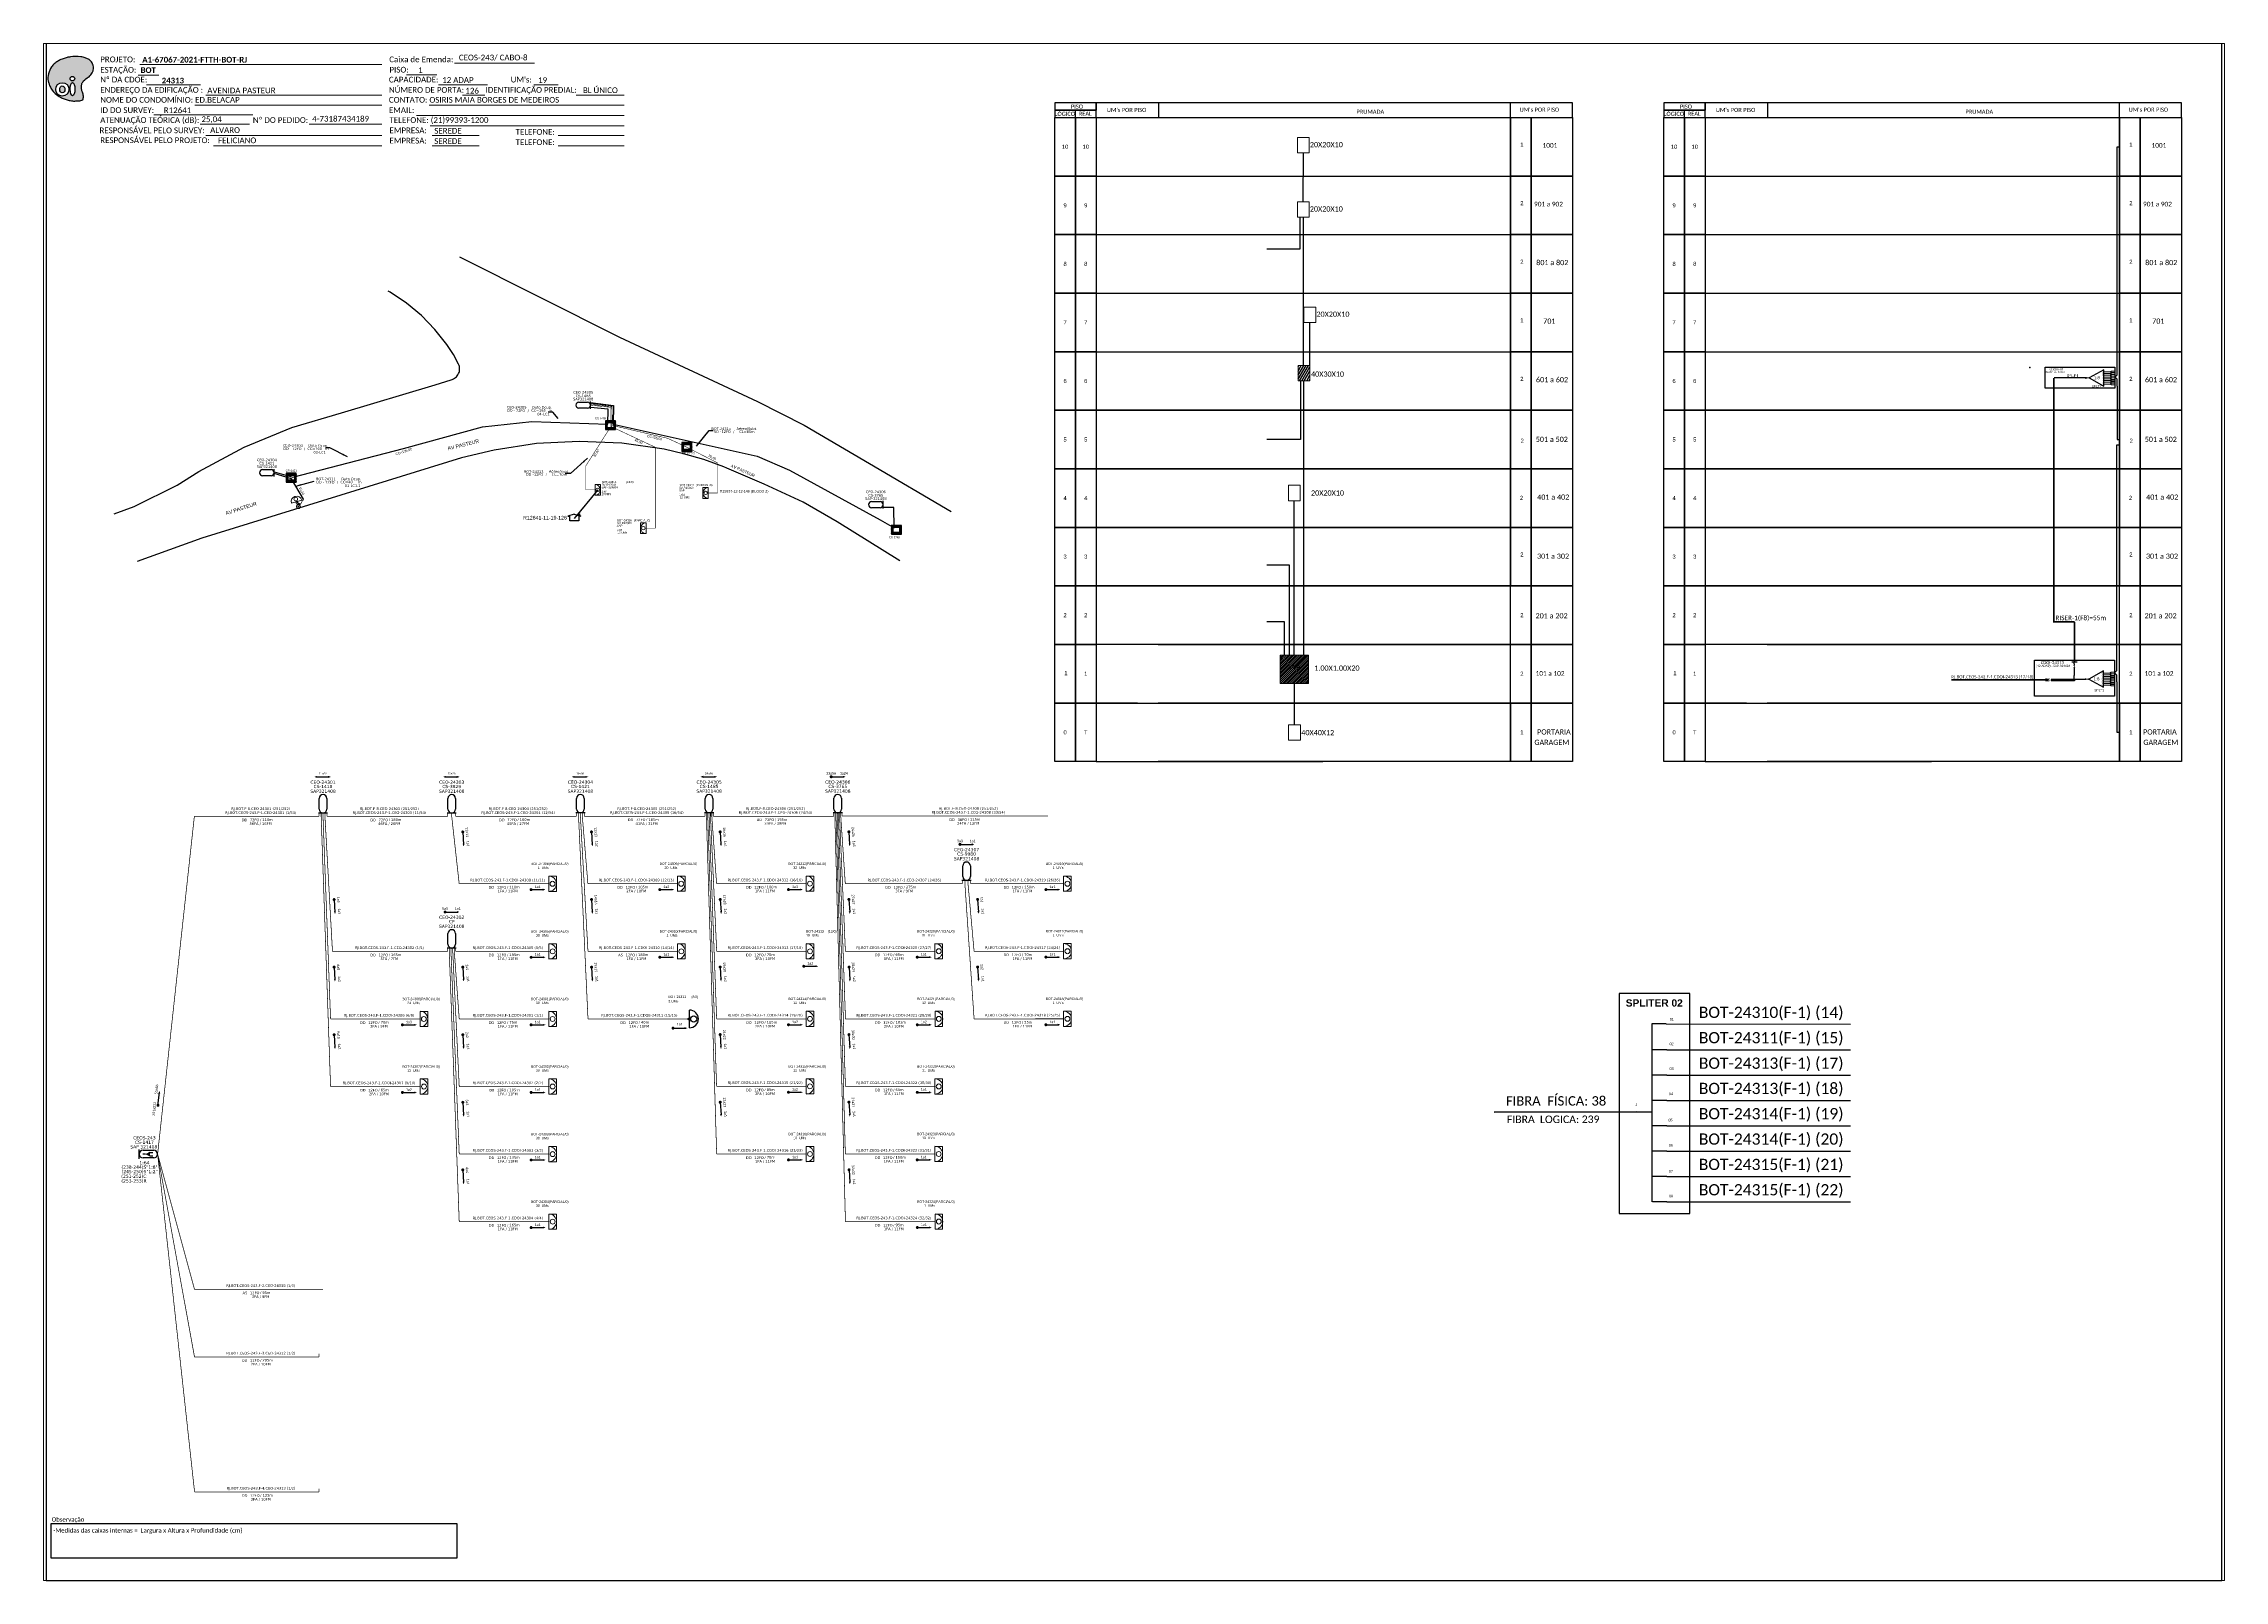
# Paper-space layout 'CDOI_24313' of a CAD drawing. Header units: metres. Extents: x 22.51 to 27.75, y 1.37 to 5.06.
# The model-space entities are those that its viewports show. They can reach past a viewport. Long polylines and large blocks are cut down to what shows.
import ezdxf
from ezdxf.enums import TextEntityAlignment as Align

# ---------------------------------------------------------------- set-up
doc = ezdxf.new("R2010")
doc.units = ezdxf.units.M
for name, color, linetype in [('10.1-Caixas Subterrâneas', 5, 'Continuous'), ('20.4-CEOS', 1, 'Continuous'), ('20.5-CEO', 1, 'Continuous'), ('CAP a instalar', 1, 'Continuous'), ('label_cabos', 7, 'Continuous'), ('locais', 7, 'Continuous'), ('METRAGEM', 92, 'Continuous'), ('QUADRA', 94, 'Continuous'), ('SETA', 7, 'Continuous'), ('Subida Lateral', 5, 'Continuous'), ('surveys', 7, 'Continuous'), ('surveys legendas', 7, 'Continuous'), ('UNIFILAR', 7, 'Continuous')]:
    doc.layers.add(name, color=color, linetype=linetype)
for name, color, linetype, lineweight in [('10.4-Postes', 1, 'Continuous', 0), ("20.0-LEGENDA DOS CDO'S", 1, 'Continuous', 0), ('20.1-CDO_INTERIOR', 1, 'Continuous', 0), ('20.2-CDO_POSTE', 1, 'Continuous', 5), ('40.1-ETIQUETAS', 1, 'Continuous', 20), ('Segmento Logradouro Texto', 251, 'Continuous', 0)]:
    doc.layers.add(name, color=color, linetype=linetype, lineweight=lineweight)
doc.layers.add('DROP DE CLIENTE', color=140, linetype='Continuous', plot=False)
doc.styles.add('ARIAL', font='arial.ttf')
doc.styles.add('DIGICADE', font='arial.ttf')
doc.styles.add('siredit', font='verdana.ttf')
doc.styles.get("Standard").update_dxf_attribs({"font": 'arial.ttf'})
doc.styles.add('WMF-Calibri0', font='calibri.ttf')
doc.styles.add('WMF-Calibri1', font='calibrib.ttf')
doc.linetypes.add('FENCELINE1', pattern='A,0.25,-0.1,[133,ltypeshp.shx,S=0.1,R=0,X=-0.1,Y=0],-0.1,1', length=1.45)
doc.dimstyles.new('CC', dxfattribs={"dimtxt": 1, "dimasz": 2, "dimexe": 0.18, "dimexo": 0.0625, "dimgap": 0.09, "dimtad": 0, "dimdec": 0, "dimrnd": 1, "dimzin": 0, "dimdsep": 46, "dimtxsty": 'siredit', "dimblk": 'NONE', "dimcen": 0, "dimse1": 1, "dimse2": 1, "dimsd1": 1, "dimsd2": 1, "dimclrt": 7, "dimadec": 0, "dimazin": 0, "dimtfac": 1, "dimtdec": 0, "dimtofl": 0, "dimtmove": 0, "dimatfit": 3, "dimfxl": 0, "dimtolj": 1, "dimtzin": 0, "dimarcsym": 0})
doc.dimstyles.get("Standard").update_dxf_attribs({"dimtxt": 0.18, "dimasz": 0.18, "dimexe": 0.18, "dimexo": 0.0625, "dimgap": 0.09, "dimtad": 0, "dimtih": 1, "dimtoh": 1, "dimdec": 4, "dimzin": 0, "dimdsep": 46, "dimtxsty": 'Standard', "dimcen": 0.09, "dimadec": 0, "dimazin": 0, "dimtfac": 1, "dimtdec": 4, "dimtofl": 0, "dimtmove": 0, "dimatfit": 3, "dimfxl": 0, "dimtolj": 1, "dimtzin": 0, "dimarcsym": 0})

# ---------------------------------------------------------------- blocks, each defined once
blk = doc.blocks.new('SURVEY_SURVEY')
for p, q in [((-0.0000126, 0.0000127), (-0.0000251, 0.000009)), ((-0.0000251, 0.000009), (-0.0000212, 0.000009)), ((-0.0000212, 0), (-0.0000212, 0.000009)), ((-0.000004, 0), (-0.0000212, 0)), ((-0.0000126, 0.0000127), (0, 0.000009)), ((-0.0000041, 0.0000132), (-0.0000028, 0.0000132)), ((-0.0000041, 0.0000103), (-0.0000041, 0.0000132)), ((0, 0.000009), (-0.000004, 0.000009)), ((-0.000004, 0.000009), (-0.000004, 0)), ((-0.0000028, 0.0000132), (-0.0000028, 0.0000099))]:
    blk.add_line(p, q)
blk = doc.blocks.new('POSTE_CELULA_9')
at = {"layer": '10.4-Postes', "color": 10}
for points in [[(-98.3, 125.1), (-100.9, 124.2)], [(-100.3, 125.9), (-98.9, 123.4)]]:
    blk.add_lwpolyline(points, dxfattribs=at)
blk.add_circle((-99.6, 124.6), 1.41, dxfattribs=at)
blk = doc.blocks.new('*X4')
at = {"color": 0, "linetype": 'Continuous'}
for p, q in [((-1.25, 0.34099), (-0.49099, 1.1)), ((-1.25, 0.517767), (-0.667767, 1.1)), ((-1.25, 0.694544), (-0.844544, 1.1)), ((-1.25, 0.87132), (-1.02132, 1.1)), ((-1.25, 1.048097), (-1.198097, 1.1)), ((-1.25, 0.164214), (-0.8035, 0.610714)), ((-1.25, -0.012563), (-0.8035, 0.433937)), ((-1.25, -0.18934), (-0.8035, 0.25716)), ((-1.25, -0.366117), (-0.8035, 0.080383)), ((-0.789214, 0.625), (-0.314214, 1.1)), ((-0.612437, 0.625), (-0.137437, 1.1)), ((-0.43566, 0.625), (0.03934, 1.1)), ((-0.258883, 0.625), (0.216117, 1.1)), ((-0.082107, 0.625), (0.392893, 1.1)), ((0.09467, 0.625), (0.56967, 1.1)), ((0.271447, 0.625), (0.746447, 1.1)), ((0.448223, 0.625), (0.923223, 1.1)), ((0.625, 0.625), (1.1, 1.1)), ((0.801777, 0.625), (1.25, 1.073223)), ((0.8035, 0.449947), (1.25, 0.896447)), ((0.8035, 0.27317), (1.25, 0.71967)), ((0.8035, 0.096393), (1.25, 0.542893)), ((0.8035, -0.080383), (1.25, 0.366117)), ((0.8035, -0.25716), (1.25, 0.18934)), ((0.8035, -0.433937), (1.25, 0.012563)), ((-1.25, -0.542893), (-0.8035, -0.096393)), ((-1.25, -0.71967), (-0.8035, -0.27317)), ((-1.25, -0.896447), (-0.8035, -0.449947)), ((-1.25, -1.073223), (-0.801777, -0.625)), ((-1.1, -1.1), (-0.625, -0.625)), ((-0.923223, -1.1), (-0.448223, -0.625)), ((-0.746447, -1.1), (-0.271447, -0.625)), ((-0.56967, -1.1), (-0.09467, -0.625)), ((-0.392893, -1.1), (0.082107, -0.625)), ((-0.216117, -1.1), (0.258883, -0.625)), ((-0.03934, -1.1), (0.43566, -0.625)), ((0.137437, -1.1), (0.612437, -0.625)), ((0.314214, -1.1), (0.789214, -0.625)), ((0.49099, -1.1), (1.25, -0.34099)), ((0.667767, -1.1), (1.25, -0.517767)), ((0.8035, -0.610714), (1.25, -0.164214)), ((0.844544, -1.1), (1.25, -0.694544)), ((1.02132, -1.1), (1.25, -0.87132)), ((1.198097, -1.1), (1.25, -1.048097))]:
    blk.add_line(p, q, dxfattribs=at)
blk = doc.blocks.new('MANHOLE_MQ')
at = {"color": 0, "linetype": 'Continuous'}
for p, q in [((0.0000062, 0.0000057), (-0.0000063, 0.0000057)), ((-0.0000063, 0.0000057), (-0.0000063, -0.0000053)), ((-0.000004, 0.0000033), (0.000004, 0.0000033)), ((-0.000004, -0.0000029), (-0.000004, 0.0000033)), ((0.000004, 0.0000033), (0.000004, -0.0000029)), ((0.0000062, -0.0000053), (0.0000062, 0.0000057)), ((-0.0000063, -0.0000053), (0.0000062, -0.0000053)), ((0.000004, -0.0000029), (-0.000004, -0.0000029)), ((0.000004, -0.0000029), (0.000004, -0.0000029))]:
    blk.add_line(p, q, dxfattribs=at)
at = {"color": 0, "linetype": 'Continuous', "xscale": 5e-06, "yscale": 5e-06, "zscale": 1e-05}
blk.add_blockref('*X4', (0, 0.0000002), dxfattribs=at)
blk = doc.blocks.new('*U5')
at = {"color": 0}
blk.add_line((2.14, -0.58), (-2.1, -0.68), dxfattribs=at)
for centre, radius in [((0, 0.38), 0.733), ((0.03, -1.03), 0.393)]:
    blk.add_circle(centre, radius, dxfattribs=at)
blk.add_arc((0.02, -0.63), 2.12, 1.37817, 181.37817, dxfattribs=at)
blk = doc.blocks.new('CDOI_CT_ESQ')
at = {"layer": '20.1-CDO_INTERIOR', "color": 8, "lineweight": 18}
blk.add_lwpolyline([(-2.12, -2.13), (-2.12, 2.12), (0, 2.12), (0.01, -2.13)], close=True, dxfattribs=at)
blk.add_circle((-1.06, 0), 0.68, dxfattribs=at)
blk.add_arc((0.01, 0), 2.13, 90.02759, 270.02759, dxfattribs=at)
at = {"layer": "20.0-LEGENDA DOS CDO'S", "color": 8, "style": 'ARIAL'}
for tag, p in [('SAP', (-9.3, 0.61)), ('CDO_N', (-9.3, 2.69)), ('SURVEY', (-9.3, 1.6)), ('1:XX', (-9.31, -1.08)), ('UMS', (-9.31, -2.09))]:
    blk.add_attdef(tag, p, '', height=0.8, rotation=359.97241, dxfattribs=at)
blk.add_attdef('FIBRAS_UTILIZADAS', text='', height=0.8, rotation=359.97241, dxfattribs=at).set_placement((-1.59, 2.69), align=Align.CENTER)
blk = doc.blocks.new('_None')
blk = doc.blocks.new('Inst CB DT OCUP CFOA-SM-DD-S-72')
at = {"layer": 'label_cabos', "color": 0, "style": 'siredit'}
for tag, flags, p in [('ID_ATIVIDADE', 3, (1.31, 2.67)), ('FATOR', 1, (11.56, 2.55))]:
    blk.add_attdef(tag, text='', height=1, rotation=359.69001, dxfattribs=dict(at, flags=flags)).set_placement(p, align=Align.MIDDLE_CENTER)
for tag, p in [('TIPO_CABO', (1.11, 0)), ('DESTINO_CABO', (3.13, 1.26)), ('CABO', (4.69, -0.05)), ('/', (7.71, -0.05)), ('LANCE', (10.41, 0.02)), ('TIPO_CABO', (13.11, 1.24)), ('UND', (16.46, 0)), ('FID', (13.65, -1.41))]:
    blk.add_attdef(tag, text='', height=1, rotation=359.69001, dxfattribs=at).set_placement(p, align=Align.MIDDLE_CENTER)
blk.add_attdef('QTDE', (11.93, -0.45), '', height=1, rotation=359.69001, dxfattribs=at)
blk = doc.blocks.new('Inst CB DT OCUP CFOA-SM-DD-S-12')
at = {"layer": 'label_cabos', "color": 0, "style": 'siredit'}
for tag, flags, p in [('ID_ATIVIDADE', 3, (1.31, 2.67)), ('FATOR', 1, (11.56, 2.55))]:
    blk.add_attdef(tag, text='', height=1, rotation=359.69001, dxfattribs=dict(at, flags=flags)).set_placement(p, align=Align.MIDDLE_CENTER)
for tag, p in [('TIPO_CABO', (1.11, 0)), ('DESTINO_CABO', (3.13, 1.26)), ('CABO', (4.69, -0.05)), ('/', (7.71, -0.05)), ('LANCE', (10.41, 0.02)), ('TIPO_CABO', (13.11, 1.24)), ('UND', (16.46, 0)), ('FID', (13.65, -1.41))]:
    blk.add_attdef(tag, text='', height=1, rotation=359.69001, dxfattribs=at).set_placement(p, align=Align.MIDDLE_CENTER)
blk.add_attdef('QTDE', (11.93, -0.45), '', height=1, rotation=359.69001, dxfattribs=at)
blk = doc.blocks.new('LEGENDA DOS CABOS')
at = {"layer": 'label_cabos', "color": 0, "style": 'siredit'}
for tag, p in [('TIPO_CABO', (2.74, 0.52)), ('ID', (4.24, 1.63)), ('CABO', (6.16, 0.47)), ('/', (9.19, 0.47)), ('METROS', (14.36, 0.47)), ('XX', (14.31, 1.67))]:
    blk.add_attdef(tag, text='', height=1, rotation=359.69001, dxfattribs=at).set_placement(p, align=Align.MIDDLE_CENTER)
blk = doc.blocks.new('OI')
h = blk.add_hatch(color=40)
edge = h.paths.add_edge_path()
edge.add_spline(control_points=[(4.35, -0.67), (3.92, -0.99), (3.26, -1.5), (2.81, -2.59), (2.9, -3.5), (3.06, -4.27), (3.31, -4.85), (3.37, -5.39), (3.4, -5.88), (3.2, -6.4), (2.54, -6.61), (1.65, -6.63), (0.55, -6.67), (-0.56, -6.42), (-1.61, -6.14), (-2.77, -5.61), (-3.92, -4.77), (-4.89, -3.7), (-5.34, -2.65), (-5.6, -1.94), (-5.85, -0.96), (-5.71, 0.47), (-5.1, 2.02), (-4.14, 3.02), (-3.3, 3.61), (-2.37, 4.16), (-1.36, 4.44), (-0.56, 4.7), (0.79, 4.85), (2.24, 4.97), (3.79, 4.57), (4.67, 4.21), (5.44, 3.65), (5.76, 2.99), (6.03, 2.21), (6.01, 1.46), (5.72, 0.64), (5.31, 0.08), (4.88, -0.38), (4.51, -0.55), (4.35, -0.67)], knot_values=[0, 0, 0, 0, 1.60434, 2.417191, 3.427595, 4.282808, 4.776746, 5.304182, 5.888771, 6.258406, 6.858137, 7.79129, 8.986195, 10.124242, 11.187857, 12.242908, 13.953784, 15.414161, 16.515391, 17.349188, 17.675853, 19.552021, 21.515531, 22.568638, 23.63245, 24.621084, 25.782718, 26.745347, 27.142653, 29.870543, 31.004649, 31.921532, 32.709589, 33.801391, 34.042471, 35.192333, 35.971461, 36.628871, 37.254359, 37.836911, 37.836911, 37.836911, 37.836911], degree=3, periodic=0)
h.paths.add_polyline_path([(1.13, -0.87, -1), (-0.04, -0.87, -1)], flags=16)
edge = h.paths.add_edge_path(flags=16)
edge.add_ellipse((0.56, -3.59), major_axis=(-0.02, 1.71), ratio=0.361305, start_angle=0, end_angle=360)
h.paths.add_polyline_path([(-0.36, -3.62, -1), (-3.8, -3.62, -1)], flags=16)
edge = h.paths.add_edge_path(flags=0)
edge.add_ellipse((-2.08, -3.62), major_axis=(0, 0.885), ratio=0.758294, start_angle=0, end_angle=360)
at = {"color": 40}
for centre, radius in [((-2.08, -3.62), 1.72), ((0.54, -0.87), 0.587)]:
    blk.add_circle(centre, radius, dxfattribs=at)
blk.add_ellipse((-2.08, -3.62), major_axis=(0, 0.885), ratio=0.758294, start_param=-3.141592653589792, end_param=3.141592653589792, dxfattribs=at)
blk.add_ellipse((0.56, -3.59), major_axis=(-0.02, 1.71), ratio=0.361305, dxfattribs=at)
at = {"color": 40, "start_tangent": (-0.800898, -0.598801), "end_tangent": (-0.800898, -0.598801)}
blk.add_spline([(4.35, -0.67), (3.2, -1.78), (2.9, -2.54), (2.92, -3.55), (3.12, -4.38), (3.28, -4.85), (3.37, -5.37), (3.35, -5.95), (3.2, -6.29), (2.66, -6.55), (1.73, -6.63), (0.54, -6.62), (-0.58, -6.41), (-1.6, -6.11), (-2.56, -5.67), (-3.95, -4.67), (-4.89, -3.56), (-5.37, -2.56), (-5.64, -1.78), (-5.72, -1.46), (-5.63, 0.42), (-4.84, 2.22), (-4.13, 2.99), (-3.27, 3.62), (-2.4, 4.09), (-1.3, 4.47), (-0.37, 4.72), (0.02, 4.77), (2.75, 4.8), (3.85, 4.53), (4.69, 4.16), (5.31, 3.68), (5.85, 2.73), (5.93, 2.5), (5.94, 1.35), (5.67, 0.62), (5.29, 0.08), (4.84, -0.36), (4.35, -0.67)], degree=3, dxfattribs=at)
blk = doc.blocks.new('CEOS_RP_CT_DRT')
at = {"layer": '20.4-CEOS', "color": 0}
for p, q in [((-4.54, 1.19), (-1.19, 1.19)), ((-1.19, -1.19), (-4.54, -1.19))]:
    blk.add_line(p, q, dxfattribs=at)
for points in [[(-5.73, -1.43), (-5.73, 1.44)], [(-3.79, 0), (-4.59, 0)], [(-2.47, 0.48), (-1.45, 0.48)], [(-2.47, -0.52), (-1.45, -0.52)]]:
    blk.add_lwpolyline(points, dxfattribs=at)
blk.add_lwpolyline([(-3.79, 0, 0, 1.47, 0), (-2.41, 0, 1.47, 1.47, 0)], format="xyseb", dxfattribs=at)
for centre, start, end in [((-4.54, 0), 90, 270), ((-1.19, 0), 270, 90)]:
    blk.add_arc(centre, 1.19, start, end, dxfattribs=at)
at = {"layer": '20.4-CEOS', "color": 7, "style": 'siredit'}
for tag, p in [('Nº_DA_CEOS', (-2.86, 5.6)), ('LOCAL', (-2.86, 4.24)), ('SAP', (-2.86, 2.78)), ('RACIO_SPLITAGEM', (-2.86, -1.88)), ('FIBRAS_SPLITTER', (-2.86, -3.58)), ('RESERVA_FINAIS', (-2.86, -6.39)), ('FIBRAS_TOP_C', (-2.86, -5.08))]:
    blk.add_attdef(tag, text='', height=1.01, dxfattribs=at).set_placement(p, align=Align.TOP_CENTER)
blk = doc.blocks.new('ETIQUETA_RS5F')
at = {"layer": '40.1-ETIQUETAS', "color": 0, "style": 'siredit'}
blk.add_text('/', height=1.5, dxfattribs=at).set_placement((1.5, -2), align=Align.MIDDLE_RIGHT)
for tag, p in [('ETIQUETA_R_SECUNDARIA', (1.2, 2.1)), ('ETIQUETA_R_PRIMARIA', (1.2, 4.1)), ('F_ATIVAS/F_MORTAS', (1.1, -4.2))]:
    blk.add_attdef(tag, text='', height=1.5, dxfattribs=at).set_placement(p, align=Align.MIDDLE_CENTER)
for tag, p in [('TIPO_CABO', (-6.6, -2.1)), ('CAP_CABO', (0.4, -2.1))]:
    blk.add_attdef(tag, text='', height=1.5, dxfattribs=at).set_placement(p, align=Align.MIDDLE_RIGHT)
for tag, p in [('FUSÃO_1', (0.8, -8.4)), ('FUSÃO_2', (0.8, -10.6)), ('FUSÃO_3', (0.8, -12.9)), ('FUSÃO_4', (0.8, -15.1)), ('FUSÃO_5', (0.8, -17.2))]:
    blk.add_attdef(tag, text='', height=1.5, dxfattribs=at).set_placement(p, align=Align.CENTER)
blk.add_attdef('METROS', text='', height=1.5, dxfattribs=at).set_placement((2.1, -2), align=Align.MIDDLE_LEFT)
blk = doc.blocks.new('SAN')
at = {"layer": 'SETA'}
blk.add_lwpolyline([(-2.6, 0), (6, 0)], dxfattribs=at)
for points in [[(-2.1, -0.7), (-3.9, 0), (-2.1, 0.7)], [(5.3, 0.7), (7.2, 0), (5.3, -0.7)]]:
    blk.add_solid(points, dxfattribs=at)
blk = doc.blocks.new('CDOI_INT')
at = {"layer": '20.1-CDO_INTERIOR', "color": 0, "lineweight": 18}
blk.add_lwpolyline([(4.2, -4.2), (4.2, 4.2), (0, 4.2), (0, -4.2)], close=True, dxfattribs=at)
blk.add_circle((2.1, 0), 1.36, dxfattribs=at)
blk.add_arc((0, 0), 4.25, 270, 90, dxfattribs=at)
at = {"layer": "20.0-LEGENDA DOS CDO'S", "color": 0, "style": 'ARIAL'}
for tag, p in [('CDO_N', (-0.1, 10.4)), ('SURVEY', (-0.1, 8.2)), ('SAP', (-0.1, 6.2)), ('SPLITER_1', (21.2, 10.4)), ('SPLITER_2', (21.2, 8.7)), ('1:XX', (5.9, -2.2)), ('UMS', (5.9, -4.2))]:
    blk.add_attdef(tag, p, '', height=1.36, dxfattribs=at)
blk.add_attdef('FIBRAS_UTILIZADAS', text='', height=1.36, dxfattribs=at).set_placement((15.3, 10.4), align=Align.CENTER)
blk = doc.blocks.new('CDOE-TEXTO PADRÃO')
at = {"layer": "20.0-LEGENDA DOS CDO'S", "color": 0, "style": 'ARIAL'}
for tag, p in [('CDO_N', (0.5, 7.4)), ('CORDOALHA', (0.5, 4.3)), ('SAP', (0.5, 1.7)), ('SPLITER_1', (0.6, -0.9)), ('SPLITER_2', (0.6, -3.5)), ('(XX-XX_F)S', (0.5, -8.3)), ('(XX-XX_L)S', (0.5, -10.8)), ('UMS', (0.5, -13.1))]:
    blk.add_attdef(tag, p, '', height=1.7, rotation=0.118, dxfattribs=at)
blk.add_attdef('FIBRAS_UTILIZADAS', text='', height=1.7, rotation=0.118, dxfattribs=at).set_placement((19.8, 7.4), align=Align.CENTER)
blk = doc.blocks.new('SPLT_1-8_SC-APC')
at = {"color": 1, "lineweight": 0}
blk.add_lwpolyline([(-17, -7.5), (-19.3, -7.5)], dxfattribs=at)
at = {"color": 1}
blk.add_lwpolyline([(-7.4, -2.1), (-17, -7.5), (-7.4, -13), (-7.4, -2.1)], dxfattribs=at)
at = {"color": 3, "lineweight": 0}
for points in [[(-3, -3.5), (-7.4, -3.5)], [(-7.4, -4.7), (-3, -4.7)], [(-7.4, -5.8), (-3, -5.8)], [(-7.4, -7), (-3, -7)], [(-7.4, -8.1), (-3, -8.1)], [(-7.4, -9.3), (-3, -9.3)], [(-7.4, -10.4), (-3, -10.4)], [(-7.4, -11.6), (-3, -11.6)], [(-2.4, -3), (-2.4, -4)], [(-2.4, -3), (0, -3)], [(-2.4, -4), (0, -4)], [(-2.4, -4.2), (-2.4, -5.2)], [(-2.4, -4.2), (0, -4.2)], [(-2.4, -5.2), (0, -5.2)], [(-2.4, -5.3), (-2.4, -6.3)], [(-2.4, -5.3), (0, -5.3)], [(-2.4, -6.3), (0, -6.3)], [(-2.4, -6.5), (-2.4, -7.5)], [(-2.4, -6.5), (0, -6.5)], [(-2.4, -7.5), (0, -7.5)], [(-2.4, -7.6), (-2.4, -8.6)], [(-2.4, -7.6), (0, -7.6)], [(-2.4, -8.6), (0, -8.6)], [(-2.4, -8.8), (-2.4, -9.8)], [(-2.4, -8.8), (0, -8.8)], [(-2.4, -9.8), (0, -9.8)], [(-2.4, -9.9), (-2.4, -10.9)], [(-2.4, -9.9), (0, -9.9)], [(-2.4, -10.9), (0, -10.9)], [(-2.4, -11.1), (-2.4, -12.1)], [(-2.4, -11.1), (0, -11.1)], [(-2.4, -12.1), (0, -12.1)]]:
    blk.add_lwpolyline(points, dxfattribs=at)
for points in [[(-3, -3.2), (-2.4, -3.2), (-2.4, -3.8), (-3, -3.8)], [(-3, -4.4), (-2.4, -4.4), (-2.4, -5), (-3, -5)], [(-3, -5.5), (-2.4, -5.5), (-2.4, -6.1), (-3, -6.1)], [(-3, -6.7), (-2.4, -6.7), (-2.4, -7.3), (-3, -7.3)], [(-3, -7.8), (-2.4, -7.8), (-2.4, -8.4), (-3, -8.4)], [(-3, -9), (-2.4, -9), (-2.4, -9.6), (-3, -9.6)], [(-3, -10.1), (-2.4, -10.1), (-2.4, -10.7), (-3, -10.7)], [(-3, -11.3), (-2.4, -11.3), (-2.4, -11.9), (-3, -11.9)]]:
    blk.add_lwpolyline(points, close=True, dxfattribs=at)
at = {"color": 1, "style": 'ARIAL'}
for s, height, p in [('1:8', 2, (-13.9, -8.4)), ('S1', 0.75, (-8.7, -3.8)), ('S2', 0.75, (-8.7, -5)), ('S3', 0.75, (-8.7, -6.2)), ('S4', 0.75, (-8.7, -7.4)), ('S5', 0.75, (-8.7, -8.6)), ('S6', 0.75, (-8.7, -9.7)), ('S7', 0.75, (-8.7, -10.8)), ('S8', 0.75, (-8.7, -11.9))]:
    blk.add_text(s, height=height, dxfattribs=at).set_placement(p)
blk = doc.blocks.new('A$C415C251F')
at = {"color": 3}
blk.add_point((0, 0), dxfattribs=at)
blk = doc.blocks.new('LEG_CDOIA8_C-SPLT_ESQ')
at = {"color": 3, "extrusion": (0, 0, -1), "xscale": -1, "zscale": -1}
blk.add_blockref('A$C415C251F', (0, 0), dxfattribs=at)
at = {"style": 'ARIAL', "flags": 4}
blk.add_attdef('SPLITAGEM', text='', height=1.5, dxfattribs=at).set_placement((18.6, -12.6), align=Align.CENTER)
at = {"color": 1, "style": 'WMF-Calibri0', "flags": 4}
blk.add_attdef('MODELO', text='', height=1.5, dxfattribs=at).set_placement((22.5, -4.5), align=Align.CENTER)
blk.add_attdef('CDO', (21.4, -2.6), '', height=2, dxfattribs=at)

msp = doc.modelspace()

# ---------------------------------------------------------------- hatches: boundary and pattern name
h = msp.add_hatch()
h.set_pattern_fill('ANSI31', color=1, scale=0.25, angle=15, style=0)
h.paths.add_polyline_path([(-945.82, 1032.57), (-950.4, 1032.57), (-950.4, 1026.62), (-945.82, 1026.62)])
h = msp.add_hatch(color=3)
h.dxf.hatch_style = 1
edge = h.paths.add_edge_path()
edge.add_arc((-645.91, 1027.75), 0.205, 0, 360)
h = msp.add_hatch()
h.set_pattern_fill('ANSI31', color=1, scale=0.16, style=0)
h.set_pattern_definition([(45, (-834.75127, 917.1673), (-0.3592102, 0.3592102), [])])
h.paths.add_polyline_path([(-946.34, 920.62), (-957.26, 920.62), (-957.26, 909.69), (-946.34, 909.69)])
h.paths.add_polyline_path([(-954.75, 914.41), (-949.8, 914.41), (-949.8, 917.11), (-954.75, 917.11)], flags=24)
h = msp.add_hatch(color=3)
h.dxf.hatch_style = 1
edge = h.paths.add_edge_path()
edge.add_arc((-650.41, 910.75), 0.149, 0, 360)
h = msp.add_hatch(color=3)
h.dxf.hatch_style = 1
edge = h.paths.add_edge_path()
edge.add_arc((-646.05, 911.33), 0.149, 0, 360)

# ---------------------------------------------------------------- linework, layer by layer
for p, q in [((-1044.44, 924.72), (-1036.45, 924.72)), ((-1044.44, 902.08), (-1044.44, 924.72)), ((-1036.45, 924.72), (-1036.45, 902.08)), ((-1036.45, 924.72), (-1028.45, 924.72)), ((-1036.45, 902.08), (-1036.45, 924.72)), ((-1028.45, 924.72), (-1028.45, 902.08)), ((-1012.45, 924.72), (-1028.45, 924.72)), ((-1028.45, 924.72), (-1028.45, 902.08)), ((-809.07, 924.72), (-801.07, 924.72)), ((-809.07, 902.08), (-809.07, 924.72)), ((-801.07, 924.72), (-801.07, 902.08)), ((-801.07, 924.72), (-793.07, 924.72)), ((-801.07, 902.08), (-801.07, 924.72)), ((-793.07, 924.72), (-793.07, 902.08)), ((-777.08, 924.72), (-793.07, 924.72)), ((-793.07, 924.72), (-793.07, 902.08)), ((-1044.44, 902.08), (-1036.45, 902.08)), ((-1044.44, 879.45), (-1044.44, 902.08)), ((-1036.45, 902.08), (-1044.44, 902.08)), ((-1036.45, 902.08), (-1036.45, 879.45)), ((-1036.45, 902.08), (-1028.45, 902.08)), ((-1036.45, 879.45), (-1036.45, 902.08)), ((-1028.45, 902.08), (-1036.45, 902.08)), ((-1028.45, 902.08), (-1028.45, 879.45)), ((-1012.45, 902.08), (-1028.45, 902.08)), ((-1028.45, 902.08), (-1028.45, 879.45)), ((-1028.45, 902.08), (-1012.45, 902.08)), ((-809.07, 902.08), (-801.07, 902.08)), ((-809.07, 879.45), (-809.07, 902.08)), ((-801.07, 902.08), (-809.07, 902.08)), ((-801.07, 902.08), (-801.07, 879.45)), ((-801.07, 902.08), (-793.07, 902.08)), ((-801.07, 879.45), (-801.07, 902.08)), ((-793.07, 902.08), (-801.07, 902.08)), ((-793.07, 902.08), (-793.07, 879.45)), ((-777.08, 902.08), (-793.07, 902.08)), ((-793.07, 902.08), (-793.07, 879.45)), ((-793.07, 902.08), (-777.08, 902.08)), ((-1036.45, 879.45), (-1044.44, 879.45)), ((-1028.45, 879.45), (-1036.45, 879.45)), ((-1028.45, 879.45), (-940.89, 879.45)), ((-801.07, 879.45), (-809.07, 879.45)), ((-793.07, 879.45), (-801.07, 879.45)), ((-793.07, 879.45), (-705.52, 879.45))]:
    msp.add_line(p, q)
at = {"color": 3}
msp.add_line((-661.45, 911.33), (-660.36, 911.33), dxfattribs=at)
at = {"color": 7}
msp.add_line((-1185.59, 776.54), (-1185.59, 783.38), dxfattribs=at)
at = {"color": 7, "linetype": 'Continuous'}
for p, q in [((-813.67, 778.03), (-813.67, 709.23)), ((-808.1, 778.03), (-813.67, 778.03)), ((-807.81, 768.07), (-813.38, 768.07)), ((-807.81, 758.26), (-813.38, 758.26)), ((-819.45, 744.08), (-813.69, 744.08)), ((-807.81, 748.41), (-813.38, 748.41)), ((-807.81, 738.65), (-813.38, 738.65)), ((-807.81, 728.88), (-813.38, 728.88)), ((-807.81, 719.08), (-813.38, 719.08)), ((-807.81, 709.29), (-813.38, 709.29))]:
    msp.add_line(p, q, dxfattribs=at)
at = {"color": 10, "linetype": 'Continuous'}
for p, q in [((-808.1, 778.03), (-736.9, 778.01)), ((-807.81, 768.07), (-736.9, 768.05)), ((-807.81, 758.28), (-736.9, 758.26)), ((-807.81, 748.43), (-736.9, 748.41)), ((-807.81, 738.67), (-736.9, 738.65)), ((-807.81, 728.9), (-736.9, 728.88)), ((-807.81, 719.1), (-736.9, 719.08)), ((-807.82, 709.29), (-736.9, 709.27))]:
    msp.add_line(p, q, dxfattribs=at)
at = {"color": 1, "linetype": 'Continuous', "lineweight": 60}
msp.add_line((-819.45, 744.08), (-874.55, 743.91), dxfattribs=at)
at = {"color": 7}
for points in [[(-1434.31, 562.96), (-593.31, 562.96), (-593.31, 1156.96), (-1434.31, 1156.96)], [(-826.29, 704.83), (-798.92, 704.83), (-798.92, 789.82), (-826.29, 789.82)]]:
    msp.add_lwpolyline(points, close=True, dxfattribs=at)
at = {"lineweight": 0}
for points in [[(-1398.09, 1148.84), (-1304.58, 1148.84)], [(-1276.48, 1149.44), (-1245.54, 1149.44)], [(-1398.72, 1144.8), (-1390.66, 1144.8)], [(-1294.99, 1144.86), (-1283.32, 1144.86)], [(-1282.62, 1141.02), (-1263.69, 1141.02)], [(-1392.59, 1129.44), (-1354.38, 1129.44)], [(-1376.79, 1133.21), (-1304.58, 1133.21)], [(-1372.59, 1137.04), (-1304.58, 1137.04)], [(-1286.17, 1133.21), (-1210.81, 1133.21)], [(-1291.14, 1129.23), (-1210.81, 1129.23)], [(-1285.87, 1125.24), (-1210.81, 1125.24)]]:
    msp.add_lwpolyline(points, dxfattribs=at)
at = {"color": 7, "lineweight": 0}
for points in [[(-1395.45, 1141.02), (-1374.56, 1141.02)], [(-1245.77, 1141.02), (-1236.34, 1141.02)], [(-1273.29, 1137.04), (-1264.74, 1137.04)], [(-1229.35, 1137.04), (-1210.85, 1137.04)], [(-1374.7, 1125.79), (-1355.61, 1125.79)], [(-1372.59, 1121.41), (-1304.58, 1121.41)], [(-1332.57, 1125.79), (-1304.56, 1125.79)], [(-1285.12, 1121.41), (-1266.9, 1121.41)], [(-1236.38, 1121.41), (-1210.81, 1121.41)], [(-1369.53, 1117.43), (-1304.58, 1117.43)], [(-1285.12, 1117.43), (-1266.9, 1117.43)], [(-1236.38, 1117.43), (-1210.81, 1117.43)]]:
    msp.add_lwpolyline(points, dxfattribs=at)
at = {"color": 0}
for points in [[(-1044.44, 1131.25), (-1028.45, 1131.25), (-1028.45, 1134.09), (-1044.44, 1134.09)], [(-1044.44, 1128.41), (-1028.45, 1128.41), (-1028.45, 1131.25), (-1044.44, 1131.25)], [(-809.07, 1131.25), (-793.07, 1131.25), (-793.07, 1134.09), (-809.07, 1134.09)], [(-809.07, 1128.41), (-793.07, 1128.41), (-793.07, 1131.25), (-809.07, 1131.25)], [(-1432.3, 584.95), (-1275.56, 584.95), (-1275.56, 571.6), (-1432.3, 571.6)]]:
    msp.add_lwpolyline(points, close=True, dxfattribs=at)
for points in [[(-1036.45, 1128.41), (-1036.45, 1131.25)], [(-868.3, 1134.09), (-1028.45, 1134.09), (-1028.45, 1134.09), (-1028.45, 1131.25)], [(-1004.22, 1128.41), (-1004.22, 1134.09)], [(-868.3, 1128.41), (-868.3, 1134.09)], [(-868.3, 1128.41), (-844.3, 1128.41), (-844.3, 1134.09), (-868.3, 1134.09)], [(-801.07, 1128.41), (-801.07, 1131.25)], [(-632.93, 1134.09), (-793.07, 1134.09), (-793.07, 1134.09), (-793.07, 1131.25)], [(-768.84, 1128.41), (-768.84, 1134.09)], [(-632.93, 1128.41), (-632.93, 1134.09)], [(-632.93, 1128.41), (-608.93, 1128.41), (-608.93, 1134.09), (-632.93, 1134.09)], [(-1028.45, 1128.41), (-868.3, 1128.41)], [(-1028.45, 1128.41), (-868.3, 1128.41)], [(-1028.45, 1128.41), (-868.3, 1128.41)], [(-1028.45, 1128.41), (-868.3, 1128.41)], [(-868.3, 1128.41), (-868.3, 1105.78)], [(-793.07, 1128.41), (-632.93, 1128.41)], [(-793.07, 1128.41), (-632.93, 1128.41)], [(-793.07, 1128.41), (-632.93, 1128.41)], [(-793.07, 1128.41), (-632.93, 1128.41)], [(-632.93, 1128.41), (-632.93, 1105.78)], [(-1028.45, 1105.78), (-868.3, 1105.78)], [(-1028.45, 1105.78), (-868.3, 1105.78)], [(-1028.45, 1105.78), (-868.3, 1105.78)], [(-1028.45, 1105.78), (-868.3, 1105.78)], [(-868.3, 1105.78), (-868.3, 1083.14)], [(-793.07, 1105.78), (-632.93, 1105.78)], [(-793.07, 1105.78), (-632.93, 1105.78)], [(-793.07, 1105.78), (-632.93, 1105.78)], [(-793.07, 1105.78), (-632.93, 1105.78)], [(-632.93, 1105.78), (-632.93, 1083.14)], [(-1028.45, 1083.14), (-868.3, 1083.14)], [(-1028.45, 1083.14), (-868.3, 1083.14)], [(-868.3, 1083.14), (-868.3, 1060.51)], [(-793.07, 1083.14), (-632.93, 1083.14)], [(-793.07, 1083.14), (-632.93, 1083.14)], [(-632.93, 1083.14), (-632.93, 1060.51)], [(-1028.45, 1060.51), (-868.3, 1060.51)], [(-1028.45, 1060.51), (-868.3, 1060.51)], [(-868.3, 1060.51), (-868.3, 1037.88)], [(-793.07, 1060.51), (-632.93, 1060.51)], [(-793.07, 1060.51), (-632.93, 1060.51)], [(-632.93, 1060.51), (-632.93, 1037.88)], [(-1028.45, 1037.88), (-868.3, 1037.88)], [(-1028.45, 1037.88), (-868.3, 1037.88)], [(-868.3, 1037.88), (-868.3, 1015.25)], [(-793.07, 1037.88), (-632.93, 1037.88)], [(-793.07, 1037.88), (-632.93, 1037.88)], [(-632.93, 1037.88), (-632.93, 1015.25)], [(-1028.45, 1015.25), (-868.3, 1015.25)], [(-868.3, 1015.25), (-1028.45, 1015.25)], [(-868.3, 1015.25), (-868.3, 992.61)], [(-793.07, 1015.25), (-632.93, 1015.25)], [(-632.93, 1015.25), (-793.07, 1015.25)], [(-632.93, 1015.25), (-632.93, 992.61)], [(-1028.45, 992.61), (-868.3, 992.61)], [(-868.3, 992.61), (-1028.45, 992.61)], [(-868.3, 992.61), (-868.3, 969.98)], [(-793.07, 992.61), (-632.93, 992.61)], [(-632.93, 992.61), (-793.07, 992.61)], [(-632.93, 992.61), (-632.93, 969.98)], [(-1028.45, 969.98), (-868.3, 969.98)], [(-868.3, 969.98), (-1028.45, 969.98)], [(-868.3, 969.98), (-868.3, 947.35)], [(-793.07, 969.98), (-632.93, 969.98)], [(-632.93, 969.98), (-793.07, 969.98)], [(-632.93, 969.98), (-632.93, 947.35)], [(-1028.45, 947.35), (-868.3, 947.35)], [(-868.3, 947.35), (-1028.45, 947.35)], [(-793.07, 947.35), (-632.93, 947.35)], [(-632.93, 947.35), (-793.07, 947.35)], [(-1004.45, 924.72), (-1012.45, 924.72)], [(-1004.45, 924.72), (-868.3, 924.72)], [(-868.3, 924.72), (-1004.45, 924.72)], [(-769.08, 924.72), (-777.08, 924.72)], [(-769.08, 924.72), (-632.93, 924.72)], [(-632.93, 924.72), (-769.08, 924.72)], [(-1012.45, 902.08), (-1004.45, 902.08)], [(-1004.45, 902.08), (-868.3, 902.08)], [(-868.3, 902.08), (-1004.45, 902.08)], [(-951.8, 893.65), (-951.8, 909.69)], [(-868.3, 902.08), (-868.3, 879.45)], [(-777.08, 902.08), (-769.08, 902.08)], [(-769.08, 902.08), (-632.93, 902.08)], [(-632.93, 902.08), (-769.08, 902.08)], [(-632.93, 902.08), (-632.93, 879.45)], [(-868.3, 879.45), (-1004.45, 879.45)], [(-632.93, 879.45), (-769.08, 879.45)]]:
    msp.add_lwpolyline(points)
for points in [[(-1044.44, 1128.41), (-1036.45, 1128.41), (-1036.45, 1105.78), (-1044.44, 1105.78)], [(-1036.45, 1128.41), (-1028.45, 1128.41), (-1028.45, 1105.78), (-1036.45, 1105.78)], [(-868.3, 1128.41), (-860.3, 1128.41), (-860.3, 1105.78), (-868.3, 1105.78)], [(-860.3, 1128.41), (-844.3, 1128.41), (-844.3, 1105.78), (-860.3, 1105.78)], [(-809.07, 1128.41), (-801.07, 1128.41), (-801.07, 1105.78), (-809.07, 1105.78)], [(-801.07, 1128.41), (-793.07, 1128.41), (-793.07, 1105.78), (-801.07, 1105.78)], [(-632.93, 1128.41), (-624.93, 1128.41), (-624.93, 1105.78), (-632.93, 1105.78)], [(-624.93, 1128.41), (-608.93, 1128.41), (-608.93, 1105.78), (-624.93, 1105.78)], [(-1044.44, 1105.78), (-1036.45, 1105.78), (-1036.45, 1083.14), (-1044.44, 1083.14)], [(-1036.45, 1105.78), (-1028.45, 1105.78), (-1028.45, 1083.14), (-1036.45, 1083.14)], [(-868.3, 1105.78), (-860.3, 1105.78), (-860.3, 1083.14), (-868.3, 1083.14)], [(-860.3, 1105.78), (-844.3, 1105.78), (-844.3, 1083.14), (-860.3, 1083.14)], [(-809.07, 1105.78), (-801.07, 1105.78), (-801.07, 1083.14), (-809.07, 1083.14)], [(-801.07, 1105.78), (-793.07, 1105.78), (-793.07, 1083.14), (-801.07, 1083.14)], [(-632.93, 1105.78), (-624.93, 1105.78), (-624.93, 1083.14), (-632.93, 1083.14)], [(-624.93, 1105.78), (-608.93, 1105.78), (-608.93, 1083.14), (-624.93, 1083.14)], [(-1044.44, 1083.14), (-1036.45, 1083.14), (-1036.45, 1060.51), (-1044.44, 1060.51)], [(-1036.45, 1083.14), (-1028.45, 1083.14), (-1028.45, 1060.51), (-1036.45, 1060.51)], [(-868.3, 1083.14), (-860.3, 1083.14), (-860.3, 1060.51), (-868.3, 1060.51)], [(-860.3, 1083.14), (-844.3, 1083.14), (-844.3, 1060.51), (-860.3, 1060.51)], [(-809.07, 1083.14), (-801.07, 1083.14), (-801.07, 1060.51), (-809.07, 1060.51)], [(-801.07, 1083.14), (-793.07, 1083.14), (-793.07, 1060.51), (-801.07, 1060.51)], [(-632.93, 1083.14), (-624.93, 1083.14), (-624.93, 1060.51), (-632.93, 1060.51)], [(-624.93, 1083.14), (-608.93, 1083.14), (-608.93, 1060.51), (-624.93, 1060.51)], [(-1044.44, 1060.51), (-1036.45, 1060.51), (-1036.45, 1037.88), (-1044.44, 1037.88)], [(-1036.45, 1060.51), (-1028.45, 1060.51), (-1028.45, 1037.88), (-1036.45, 1037.88)], [(-868.3, 1060.51), (-860.3, 1060.51), (-860.3, 1037.88), (-868.3, 1037.88)], [(-860.3, 1060.51), (-844.3, 1060.51), (-844.3, 1037.88), (-860.3, 1037.88)], [(-809.07, 1060.51), (-801.07, 1060.51), (-801.07, 1037.88), (-809.07, 1037.88)], [(-801.07, 1060.51), (-793.07, 1060.51), (-793.07, 1037.88), (-801.07, 1037.88)], [(-632.93, 1060.51), (-624.93, 1060.51), (-624.93, 1037.88), (-632.93, 1037.88)], [(-624.93, 1060.51), (-608.93, 1060.51), (-608.93, 1037.88), (-624.93, 1037.88)], [(-1044.44, 1037.88), (-1036.45, 1037.88), (-1036.45, 1015.25), (-1044.44, 1015.25)], [(-1036.45, 1037.88), (-1028.45, 1037.88), (-1028.45, 1015.25), (-1036.45, 1015.25)], [(-868.3, 1037.88), (-860.3, 1037.88), (-860.3, 1015.25), (-868.3, 1015.25)], [(-860.3, 1037.88), (-844.3, 1037.88), (-844.3, 1015.25), (-860.3, 1015.25)], [(-809.07, 1037.88), (-801.07, 1037.88), (-801.07, 1015.25), (-809.07, 1015.25)], [(-801.07, 1037.88), (-793.07, 1037.88), (-793.07, 1015.25), (-801.07, 1015.25)], [(-632.93, 1037.88), (-624.93, 1037.88), (-624.93, 1015.25), (-632.93, 1015.25)], [(-624.93, 1037.88), (-608.93, 1037.88), (-608.93, 1015.25), (-624.93, 1015.25)], [(-1044.44, 1015.25), (-1036.45, 1015.25), (-1036.45, 992.61), (-1044.44, 992.61)], [(-1036.45, 1015.25), (-1028.45, 1015.25), (-1028.45, 992.61), (-1036.45, 992.61)], [(-868.3, 1015.25), (-860.3, 1015.25), (-860.3, 992.61), (-868.3, 992.61)], [(-860.3, 1015.25), (-844.3, 1015.25), (-844.3, 992.61), (-860.3, 992.61)], [(-809.07, 1015.25), (-801.07, 1015.25), (-801.07, 992.61), (-809.07, 992.61)], [(-801.07, 1015.25), (-793.07, 1015.25), (-793.07, 992.61), (-801.07, 992.61)], [(-632.93, 1015.25), (-624.93, 1015.25), (-624.93, 992.61), (-632.93, 992.61)], [(-624.93, 1015.25), (-608.93, 1015.25), (-608.93, 992.61), (-624.93, 992.61)], [(-1044.44, 992.61), (-1036.45, 992.61), (-1036.45, 969.98), (-1044.44, 969.98)], [(-1036.45, 992.61), (-1028.45, 992.61), (-1028.45, 969.98), (-1036.45, 969.98)], [(-868.3, 992.61), (-860.3, 992.61), (-860.3, 969.98), (-868.3, 969.98)], [(-860.3, 992.61), (-844.3, 992.61), (-844.3, 969.98), (-860.3, 969.98)], [(-809.07, 992.61), (-801.07, 992.61), (-801.07, 969.98), (-809.07, 969.98)], [(-801.07, 992.61), (-793.07, 992.61), (-793.07, 969.98), (-801.07, 969.98)], [(-632.93, 992.61), (-624.93, 992.61), (-624.93, 969.98), (-632.93, 969.98)], [(-624.93, 992.61), (-608.93, 992.61), (-608.93, 969.98), (-624.93, 969.98)], [(-1044.44, 969.98), (-1036.45, 969.98), (-1036.45, 947.35), (-1044.44, 947.35)], [(-1036.45, 969.98), (-1028.45, 969.98), (-1028.45, 947.35), (-1036.45, 947.35)], [(-868.3, 969.98), (-860.3, 969.98), (-860.3, 947.35), (-868.3, 947.35)], [(-860.3, 969.98), (-844.3, 969.98), (-844.3, 947.35), (-860.3, 947.35)], [(-809.07, 969.98), (-801.07, 969.98), (-801.07, 947.35), (-809.07, 947.35)], [(-801.07, 969.98), (-793.07, 969.98), (-793.07, 947.35), (-801.07, 947.35)], [(-632.93, 969.98), (-624.93, 969.98), (-624.93, 947.35), (-632.93, 947.35)], [(-624.93, 969.98), (-608.93, 969.98), (-608.93, 947.35), (-624.93, 947.35)], [(-1044.44, 947.35), (-1036.45, 947.35), (-1036.45, 924.72), (-1044.44, 924.72)], [(-1036.45, 947.35), (-1028.45, 947.35), (-1028.45, 924.72), (-1036.45, 924.72)], [(-868.3, 947.35), (-860.3, 947.35), (-860.3, 924.72), (-868.3, 924.72)], [(-860.3, 947.35), (-844.3, 947.35), (-844.3, 924.72), (-860.3, 924.72)], [(-809.07, 947.35), (-801.07, 947.35), (-801.07, 924.72), (-809.07, 924.72)], [(-801.07, 947.35), (-793.07, 947.35), (-793.07, 924.72), (-801.07, 924.72)], [(-632.93, 947.35), (-624.93, 947.35), (-624.93, 924.72), (-632.93, 924.72)], [(-624.93, 947.35), (-608.93, 947.35), (-608.93, 924.72), (-624.93, 924.72)], [(-868.3, 924.72), (-860.3, 924.72), (-860.3, 902.08), (-868.3, 902.08)], [(-860.3, 924.72), (-844.3, 924.72), (-844.3, 902.08), (-860.3, 902.08)], [(-632.93, 924.72), (-624.93, 924.72), (-624.93, 902.08), (-632.93, 902.08)], [(-624.93, 924.72), (-608.93, 924.72), (-608.93, 902.08), (-624.93, 902.08)], [(-868.3, 902.08), (-860.3, 902.08), (-860.3, 879.45), (-868.3, 879.45)], [(-860.3, 902.08), (-844.3, 902.08), (-844.3, 879.45), (-860.3, 879.45)], [(-632.93, 902.08), (-624.93, 902.08), (-624.93, 879.45), (-632.93, 879.45)], [(-624.93, 902.08), (-608.93, 902.08), (-608.93, 879.45), (-624.93, 879.45)]]:
    msp.add_lwpolyline(points, close=True)
at = {"color": 0, "lineweight": 0}
for points in [[(-946.07, 1120.7), (-950.64, 1120.7), (-950.64, 1114.74), (-946.07, 1114.74)], [(-946.09, 1095.83), (-950.66, 1095.83), (-950.66, 1089.88), (-946.09, 1089.88)], [(-943.53, 1055.15), (-948.11, 1055.15), (-948.11, 1049.2), (-943.53, 1049.2)], [(-949.57, 986.25), (-954.14, 986.25), (-954.14, 980.29), (-949.57, 980.29)], [(-949.51, 893.65), (-954.09, 893.65), (-954.09, 887.69), (-949.51, 887.69)]]:
    msp.add_lwpolyline(points, close=True, dxfattribs=at)
at = {"color": 3}
for points in [[(-948.37, 1095.83), (-948.36, 1114.74)], [(-633.78, 1031.37), (-633.78, 1117.09), (-632.93, 1117.09)], [(-949.75, 1089.88), (-949.75, 1077.55), (-962.52, 1077.55)], [(-948.37, 1089.88), (-948.37, 1032.57)], [(-945.82, 1032.57), (-945.82, 1049.2)], [(-633.78, 1024.59), (-633.78, 1027.23), (-634.7, 1028.11), (-633.78, 1028.99), (-633.78, 1031.37)], [(-949.4, 1026.62), (-949.4, 1003.93), (-962.52, 1003.93)], [(-948.11, 947.4), (-948.11, 1026.62)], [(-633.78, 1024.59), (-633.78, 1003.93), (-632.93, 1003.93)], [(-633.91, 917.06), (-633.91, 1001.92), (-632.93, 1001.92)], [(-951.86, 957.29), (-951.86, 980.29)], [(-953.77, 920.56), (-953.77, 955.38), (-962.52, 955.38)], [(-951.86, 920.56), (-951.86, 957.29)], [(-948.11, 920.62), (-948.11, 947.4)], [(-955.69, 920.56), (-955.69, 933.51), (-962.52, 933.51)], [(-660.47, 911.33), (-660.45, 911.33)], [(-659.32, 911.33), (-646.05, 911.33), (-646.05, 911.33)], [(-646.74, 911.33), (-646.05, 911.33)], [(-633.91, 910.28), (-633.91, 912.91), (-634.82, 913.79), (-633.91, 914.67), (-633.91, 917.06)], [(-633.91, 910.28), (-633.91, 890.77), (-632.93, 890.77)]]:
    msp.add_lwpolyline(points, dxfattribs=at)
at = {"color": 1, "lineweight": 0}
for points in [[(-945.82, 1032.57), (-950.4, 1032.57), (-950.4, 1026.62), (-945.82, 1026.62)], [(-946.34, 920.62), (-957.26, 920.62), (-957.26, 909.69), (-946.34, 909.69)]]:
    msp.add_lwpolyline(points, close=True, dxfattribs=at)
at = {"color": 1}
for points in [[(-634.7, 1023.83), (-661.64, 1023.83), (-661.64, 1031.85), (-634.7, 1031.85)], [(-665.76, 918.62), (-634.83, 918.62), (-634.83, 904.72), (-665.76, 904.72)]]:
    msp.add_lwpolyline(points, close=True, dxfattribs=at)
at = {"color": 5, "const_width": 0.582}
for points in [[(-658.29, 1027.75), (-658.29, 933.46), (-650.29, 933.46)], [(-650.29, 918.04), (-650.29, 933.46)]]:
    msp.add_lwpolyline(points, dxfattribs=at)
at = {"color": 5}
for points in [[(-645.76, 1027.75), (-658.17, 1027.75)], [(-651.3, 918.04), (-649.28, 918.04)], [(-650.41, 917.2), (-650.41, 917.91)], [(-650.41, 917.2), (-650.41, 916.64)], [(-650.41, 915.75), (-650.41, 912.76)], [(-650.41, 911.61), (-650.41, 912.76)], [(-650.41, 910.75), (-650.41, 911.06)]]:
    msp.add_lwpolyline(points, dxfattribs=at)
at = {"color": 7}
for points in [[(-1324.6, 1000.69), (-1326.22, 1000.69)], [(-660.47, 910.75), (-660.47, 910.75)]]:
    msp.add_lwpolyline(points, dxfattribs=at)
at = {"color": 1, "const_width": 0.597}
msp.add_lwpolyline([(-697.94, 911.04), (-661.45, 911.04)], dxfattribs=at)
at = {"color": 1}
for points in [[(-661.45, 911.5), (-661.45, 910.59)], [(-639.12, 914.51), (-644.75, 911.33), (-639.12, 908.16), (-639.12, 914.51)]]:
    msp.add_lwpolyline(points, dxfattribs=at)
at = {"color": 2}
for points in [[(-661.45, 910.75), (-660.36, 910.75)], [(-659.35, 910.75), (-650.41, 910.75)]]:
    msp.add_lwpolyline(points, dxfattribs=at)
at = {"color": 1, "lineweight": 0}
msp.add_lwpolyline([(-644.75, 911.33), (-646.19, 911.33)], dxfattribs=at)
at = {"color": 3, "lineweight": 0}
for points in [[(-636.58, 913.68), (-639.12, 913.68)], [(-639.12, 913.01), (-636.58, 913.01)], [(-639.12, 912.34), (-636.58, 912.34)], [(-639.12, 911.67), (-636.58, 911.67)], [(-639.12, 911), (-636.58, 911)], [(-639.12, 910.33), (-636.58, 910.33)], [(-636.24, 913.97), (-636.24, 913.4)], [(-636.24, 913.97), (-634.83, 913.97)], [(-636.24, 913.4), (-634.83, 913.4)], [(-636.24, 913.3), (-636.24, 912.73)], [(-636.24, 913.3), (-634.83, 913.3)], [(-636.24, 912.73), (-634.83, 912.73)], [(-636.24, 912.63), (-636.24, 912.05)], [(-636.24, 912.63), (-634.83, 912.63)], [(-636.24, 912.05), (-634.83, 912.05)], [(-636.24, 911.96), (-636.24, 911.38)], [(-636.24, 911.96), (-634.83, 911.96)], [(-636.24, 911.38), (-634.83, 911.38)], [(-636.24, 911.29), (-636.24, 910.71)], [(-636.24, 911.29), (-634.83, 911.29)], [(-636.24, 910.71), (-634.83, 910.71)], [(-636.24, 910.62), (-636.24, 910.04)], [(-636.24, 910.62), (-634.83, 910.62)], [(-639.12, 909.66), (-636.58, 909.66)], [(-639.12, 908.99), (-636.58, 908.99)], [(-636.24, 910.04), (-634.83, 910.04)], [(-636.24, 909.94), (-636.24, 909.37)], [(-636.24, 909.94), (-634.83, 909.94)], [(-636.24, 909.37), (-634.83, 909.37)], [(-636.24, 909.27), (-636.24, 908.7)], [(-636.24, 909.27), (-634.83, 909.27)], [(-636.24, 908.7), (-634.83, 908.7)]]:
    msp.add_lwpolyline(points, dxfattribs=at)
for points in [[(-636.58, 913.85), (-636.24, 913.85), (-636.24, 913.52), (-636.58, 913.52)], [(-636.58, 913.18), (-636.24, 913.18), (-636.24, 912.85), (-636.58, 912.85)], [(-636.58, 912.51), (-636.24, 912.51), (-636.24, 912.17), (-636.58, 912.17)], [(-636.58, 911.84), (-636.24, 911.84), (-636.24, 911.5), (-636.58, 911.5)], [(-636.58, 911.17), (-636.24, 911.17), (-636.24, 910.83), (-636.58, 910.83)], [(-636.58, 910.49), (-636.24, 910.49), (-636.24, 910.16), (-636.58, 910.16)], [(-636.58, 909.82), (-636.24, 909.82), (-636.24, 909.49), (-636.58, 909.49)], [(-636.58, 909.15), (-636.24, 909.15), (-636.24, 908.82), (-636.58, 908.82)]]:
    msp.add_lwpolyline(points, close=True, dxfattribs=at)
at = {"const_width": 0.575}
for points in [[(-1131.14, 873.58, 1), (-1130.57, 873.58, 1)], [(-1273.26, 852.53, 1), (-1273.22, 851.96, 1)], [(-1223.52, 852.55, 1), (-1223.48, 851.98, 1)], [(-1173.78, 852.57, 1), (-1173.74, 851.99, 1)], [(-1124.04, 852.58, 1), (-1124, 852.01, 1)], [(-1081.37, 847.45, 1), (-1080.79, 847.45, 1)], [(-1322.97, 826.39, 1), (-1322.94, 825.82, 1)], [(-1247.13, 829.94, 1), (-1246.56, 829.94, 1)], [(-1223.48, 826.41, 1), (-1223.45, 825.84, 1)], [(-1197.39, 829.95, 1), (-1196.82, 829.95, 1)], [(-1173.74, 826.43, 1), (-1173.71, 825.85, 1)], [(-1147.65, 829.97, 1), (-1147.08, 829.97, 1)], [(-1124, 826.45, 1), (-1123.97, 825.87, 1)], [(-1074.26, 826.46, 1), (-1074.23, 825.89, 1)], [(-1048.14, 829.95, 1), (-1047.56, 829.95, 1)], [(-1280.36, 821.3, 1), (-1279.79, 821.3, 1)], [(-1247.1, 803.8, 1), (-1246.53, 803.8, 1)], [(-1197.36, 803.82, 1), (-1196.79, 803.82, 1)], [(-1141.72, 800.32, 1), (-1141.14, 800.32, 1)], [(-1097.88, 803.85, 1), (-1097.3, 803.85, 1)], [(-1048.14, 803.87, 1), (-1047.56, 803.87, 1)], [(-1322.98, 800.28, 1), (-1322.94, 799.71, 1)], [(-1273.24, 800.29, 1), (-1273.21, 799.71, 1)], [(-1223.48, 800.28, 1), (-1223.45, 799.71, 1)], [(-1173.76, 800.32, 1), (-1173.73, 799.75, 1)], [(-1123.97, 800.31, 1), (-1123.93, 799.73, 1)], [(-1074.26, 800.32, 1), (-1074.23, 799.75, 1)], [(-1296.86, 777.69, 1), (-1296.28, 777.69, 1)], [(-1247.12, 777.69, 1), (-1246.55, 777.69, 1)], [(-1147.64, 777.73, 1), (-1147.07, 777.73, 1)], [(-1097.85, 777.71, 1), (-1097.27, 777.71, 1)], [(-1048.14, 777.73, 1), (-1047.56, 777.73, 1)], [(-1322.98, 774.16, 1), (-1322.94, 773.58, 1)], [(-1273.24, 774.17, 1), (-1273.21, 773.59, 1)], [(-1173.78, 774.22, 1), (-1173.75, 773.64, 1)], [(-1123.99, 774.2, 1), (-1123.95, 773.63, 1)], [(-1296.85, 751.56, 1), (-1296.27, 751.56, 1)], [(-1247.11, 751.57, 1), (-1246.54, 751.57, 1)], [(-1147.66, 751.62, 1), (-1147.09, 751.62, 1)], [(-1097.87, 751.6, 1), (-1097.29, 751.6, 1)], [(-1273.24, 748.04, 1), (-1273.21, 747.47, 1)], [(-1173.75, 748.08, 1), (-1173.72, 747.5, 1)], [(-1124.01, 748.09, 1), (-1123.97, 747.52, 1)], [(-1247.11, 725.45, 1), (-1246.53, 725.45, 1)], [(-1147.63, 725.48, 1), (-1147.05, 725.48, 1)], [(-1097.89, 725.5, 1), (-1097.31, 725.5, 1)], [(-1273.24, 721.92, 1), (-1273.21, 721.35, 1)], [(-1123.98, 721.96, 1), (-1123.94, 721.38, 1)], [(-1247.1, 699.32, 1), (-1246.53, 699.32, 1)], [(-1097.85, 699.36, 1), (-1097.28, 699.36, 1)]]:
    msp.add_lwpolyline(points, format="xyb", close=True, dxfattribs=at)
at = {"color": 7, "const_width": 0.575}
msp.add_lwpolyline([(-1192.27, 776.42, 1), (-1191.69, 776.42, 1)], format="xyb", close=True, dxfattribs=at)
at = {"const_width": 0.575, "elevation": -0.57}
msp.add_lwpolyline([(-1391.07, 746.29, 1), (-1391.01, 746.86, 1)], format="xyb", close=True, dxfattribs=at)
at = {"color": 3}
for centre, radius in [((-645.91, 1027.75), 0.205), ((-650.41, 910.75), 0.149), ((-646.05, 911.33), 0.149)]:
    msp.add_circle(centre, radius, dxfattribs=at)
at = {"color": 7}
for centre, radius in [((-1185.9, 779.96), 0.316), ((-1183.96, 779.96), 1.18)]:
    msp.add_circle(centre, radius, dxfattribs=at)
at = {"color": 5}
msp.add_arc((-650.41, 911.33), 0.277, 90, 270, dxfattribs=at)
at = {"color": 7}
msp.add_arc((-1185.59, 779.96), 3.42, 270, 90, dxfattribs=at)
msp.add_point((-644.75, 911.33))
at = {"layer": '20.1-CDO_INTERIOR', "color": 1, "lineweight": 18}
msp.add_lwpolyline([(-1220.04, 982.38), (-1220.04, 986.56), (-1222.13, 986.56), (-1222.13, 982.38)], close=True, dxfattribs=at)
msp.add_circle((-1221.09, 984.47), 0.668, dxfattribs=at)
msp.add_arc((-1222.13, 984.47), 2.09, 269.97241, 89.97241, dxfattribs=at)
at = {"layer": '20.4-CEOS', "color": 7}
for p, q in [((-1328.73, 861.05), (-1328.73, 865.21)), ((-1325.77, 865.21), (-1325.77, 861.05)), ((-1278.99, 861.05), (-1278.99, 865.21)), ((-1276.03, 865.21), (-1276.03, 861.05)), ((-1229.25, 861.07), (-1229.25, 865.23)), ((-1226.29, 865.23), (-1226.29, 861.07)), ((-1129.77, 861.1), (-1129.77, 865.26)), ((-1126.81, 865.26), (-1126.81, 861.1)), ((-1325.47, 859.57), (-1329.04, 859.57)), ((-1275.73, 859.57), (-1279.3, 859.57)), ((-1225.99, 859.59), (-1229.56, 859.59)), ((-1126.5, 859.62), (-1130.07, 859.62)), ((-1080, 834.98), (-1080, 839.14)), ((-1077.03, 839.14), (-1077.03, 834.98)), ((-1076.73, 833.5), (-1080.3, 833.5))]:
    msp.add_line(p, q, dxfattribs=at)
at = {"layer": '20.4-CEOS', "color": 5}
for p, q in [((-1179.51, 861.09), (-1179.51, 865.24)), ((-1176.55, 865.24), (-1176.55, 861.09)), ((-1176.24, 859.61), (-1179.82, 859.61))]:
    msp.add_line(p, q, dxfattribs=at)
at = {"layer": '20.4-CEOS', "color": 8}
for p, q in [((-1278.99, 808.83), (-1278.99, 812.99)), ((-1276.03, 812.99), (-1276.03, 808.83)), ((-1275.73, 807.35), (-1279.3, 807.35))]:
    msp.add_line(p, q, dxfattribs=at)
at = {"layer": '20.4-CEOS', "color": 7}
for centre, start, end in [((-1327.25, 865.21), 0, 180), ((-1327.25, 861.05), 180, 0), ((-1277.51, 865.21), 0, 180), ((-1277.51, 861.05), 180, 0), ((-1227.77, 865.23), 0, 180), ((-1227.77, 861.07), 180, 0), ((-1128.29, 865.26), 0, 180), ((-1128.29, 861.1), 180, 0), ((-1078.52, 839.14), 0, 180), ((-1078.52, 834.98), 180, 0)]:
    msp.add_arc(centre, 1.48, start, end, dxfattribs=at)
at = {"layer": '20.4-CEOS', "color": 5}
for centre, start, end in [((-1178.03, 865.24), 0, 180), ((-1178.03, 861.09), 180, 0)]:
    msp.add_arc(centre, 1.48, start, end, dxfattribs=at)
at = {"layer": '20.4-CEOS', "color": 8}
for centre, start, end in [((-1277.51, 812.99), 0, 180), ((-1277.51, 808.83), 180, 0)]:
    msp.add_arc(centre, 1.48, start, end, dxfattribs=at)
at = {"layer": '20.5-CEO', "color": 5}
for p, q in [((-1228.33, 1018.39), (-1225.03, 1018.39)), ((-1225.03, 1016.04), (-1228.33, 1016.04))]:
    msp.add_line(p, q, dxfattribs=at)
at = {"layer": '20.5-CEO', "color": 7}
for p, q in [((-1350.62, 992.29), (-1347.32, 992.29)), ((-1347.32, 989.94), (-1350.62, 989.94)), ((-1115.24, 979.93), (-1111.94, 979.93)), ((-1111.94, 977.57), (-1115.24, 977.57))]:
    msp.add_line(p, q, dxfattribs=at)
at = {"layer": '20.5-CEO', "color": 5}
msp.add_lwpolyline([(-1223.85, 1015.8), (-1223.85, 1018.63)], dxfattribs=at)
at = {"layer": '20.5-CEO', "color": 7}
for points in [[(-1346.15, 989.69), (-1346.15, 992.53)], [(-1110.77, 977.33), (-1110.77, 980.17)]]:
    msp.add_lwpolyline(points, dxfattribs=at)
at = {"layer": '20.5-CEO', "color": 5}
for centre, start, end in [((-1228.33, 1017.21), 90, 270), ((-1225.03, 1017.21), 270, 90)]:
    msp.add_arc(centre, 1.18, start, end, dxfattribs=at)
at = {"layer": '20.5-CEO', "color": 7}
for centre, start, end in [((-1350.62, 991.11), 90, 270), ((-1347.32, 991.11), 270, 90), ((-1115.24, 978.75), 90, 270), ((-1111.94, 978.75), 270, 90)]:
    msp.add_arc(centre, 1.18, start, end, dxfattribs=at)
at = {"layer": 'CAP a instalar', "color": 7, "ltscale": 5}
for p, q in [((-1223.85, 1018.2), (-1215.02, 1017.09)), ((-1217.1, 1015.67), (-1223.85, 1016.33)), ((-1217.11, 1009.89), (-1217.1, 1015.67)), ((-1215.02, 1017.09), (-1215.17, 1009.86)), ((-1296.15, 1000.41), (-1265.59, 1008.77)), ((-1265.59, 1008.77), (-1246.52, 1010.95)), ((-1246.52, 1010.95), (-1217.11, 1009.89)), ((-1215.17, 1009.86), (-1159.44, 997.53)), ((-1338.91, 989.44), (-1296.15, 1000.41)), ((-1159.44, 997.53), (-1146.92, 992.07)), ((-1346.15, 991.5), (-1338.91, 989.44)), ((-1146.92, 992.07), (-1111.94, 972.88)), ((-1111.94, 972.88), (-1106.55, 969.83)), ((-1106.59, 977.7), (-1110.77, 977.7)), ((-1106.55, 969.83), (-1106.59, 977.7))]:
    msp.add_line(p, q, dxfattribs=at)
at = {"layer": 'CAP a instalar', "color": 7, "ltscale": 2.5}
for p, q in [((-1339.38, 988.72), (-1346.15, 990.77)), ((-1334.77, 980.9), (-1339.38, 988.72)), ((-1334.97, 980.55), (-1334.77, 980.9))]:
    msp.add_line(p, q, dxfattribs=at)
at = {"layer": 'CAP a instalar', "color": 7, "linetype": 'FENCELINE1', "ltscale": 2.5}
for p, q in [((-1336.06, 978.86), (-1337.39, 979.58)), ((-1335.91, 979.08), (-1336.06, 978.86))]:
    msp.add_line(p, q, dxfattribs=at)
at = {"layer": 'CAP a instalar', "color": 1, "ltscale": 5}
msp.add_lwpolyline([(-1222.13, 984.47, 0.197, 0.197, 0), (-1225.69, 984.47, 0.197, 0.197, 0), (-1225.69, 993.72, 0.197, 0.197, 0), (-1216.15, 1008.74, 0.197, 0.197, 0), (-1216.13, 1016.37, 0.197, 0.197, 0), (-1223.85, 1017.21, 0, 0, 0)], format="xyseb", dxfattribs=at)
at = {"layer": 'CAP a instalar', "color": 8, "ltscale": 5}
for points in [[(-1178.33, 983.29, 0.197, 0.197, 0), (-1174.77, 983.29, 0.197, 0.197, 0), (-1174.77, 994.88, 0.197, 0.197, 0), (-1186.58, 1000.93, 0.197, 0.197, 0), (-1193.99, 1004.38, 0.197, 0.197, 0), (-1215.48, 1009.38, 0.197, 0.197, 0), (-1215.34, 1016.83, 0.197, 0.197, 0), (-1223.85, 1017.86, 0, 0, 0)], [(-1202.41, 969.65, 0.197, 0.197, 0), (-1198.84, 969.65, 0.197, 0.197, 0), (-1198.84, 1000.95, 0.197, 0.197, 0), (-1215.82, 1008.9, 0.197, 0.197, 0), (-1215.71, 1016.61, 0.197, 0.197, 0), (-1223.85, 1017.54, 0, 0, 0)]]:
    msp.add_lwpolyline(points, format="xyseb", dxfattribs=at)
at = {"layer": 'CAP a instalar', "color": 7, "ltscale": 7, "const_width": 0.268}
for points in [[(-1229.38, 858.31), (-1229.38, 859.59)], [(-1228.49, 858.31), (-1228.49, 859.59)], [(-1226.2, 858.31), (-1226.2, 859.59)], [(-1179.64, 858.32), (-1179.64, 859.61)], [(-1176.46, 858.32), (-1176.46, 859.61)], [(-1129.9, 858.34), (-1129.9, 859.62)], [(-1127.15, 858.34), (-1127.15, 859.62)], [(-1126.72, 858.34), (-1126.72, 859.62)], [(-1391.18, 727.73), (-1376.98, 858.29)], [(-1376.98, 858.29), (-1328.86, 858.29)], [(-1325.68, 858.29), (-1325.68, 859.57)], [(-1325.68, 858.29), (-1279.12, 858.29)], [(-1279.12, 858.29), (-1279.12, 859.57)], [(-1275.94, 858.29), (-1275.94, 859.57)], [(-1275.94, 858.29), (-1229.38, 858.31)], [(-1224.84, 779.96), (-1228.49, 858.31)], [(-1226.2, 858.31), (-1179.64, 858.32)], [(-1176.46, 858.32), (-1129.9, 858.34)], [(-1125.4, 832.26), (-1127.15, 858.34)], [(-1126.72, 858.37), (-1047.09, 858.37)], [(-1125.4, 832.26), (-1080.12, 832.22)], [(-1080.12, 832.22), (-1080.12, 833.5)], [(-1224.84, 779.92), (-1185.9, 779.96)], [(-1376.9, 597.16), (-1391.18, 727.73)], [(-1391.18, 727.73), (-1376.93, 649.36)], [(-1376.93, 649.36), (-1328.81, 649.36)]]:
    msp.add_lwpolyline(points, dxfattribs=at)
at = {"layer": 'CAP a instalar', "color": 8, "linetype": 'FENCELINE1', "ltscale": 7, "const_width": 0.268}
for points in [[(-1227.77, 858.31), (-1227.77, 859.59)], [(-1224.85, 806.09), (-1227.77, 858.31)], [(-1224.85, 806.09), (-1190.23, 806.09)]]:
    msp.add_lwpolyline(points, dxfattribs=at)
at = {"layer": 'CAP a instalar', "color": 8, "ltscale": 7, "const_width": 0.268}
for points in [[(-1227.03, 858.31), (-1227.03, 859.59)], [(-1179.07, 858.32), (-1179.07, 859.61)], [(-1178.57, 858.32), (-1178.57, 859.61)], [(-1178.03, 858.32), (-1178.03, 859.61)], [(-1176.99, 858.32), (-1176.99, 859.61)], [(-1129.43, 858.34), (-1129.43, 859.62)], [(-1128.97, 858.34), (-1128.97, 859.62)], [(-1128.51, 858.34), (-1128.51, 859.62)], [(-1128.07, 858.34), (-1128.07, 859.62)], [(-1127.61, 858.34), (-1127.61, 859.62)], [(-1327.97, 858.29), (-1327.97, 859.57)], [(-1324.34, 753.83), (-1327.97, 858.29)], [(-1327.25, 858.29), (-1327.25, 859.57)], [(-1324.34, 779.95), (-1327.25, 858.29)], [(-1326.51, 858.29), (-1326.51, 859.57)], [(-1323.6, 806.07), (-1326.51, 858.29)], [(-1277.51, 858.29), (-1277.51, 859.57)], [(-1274.62, 832.21), (-1277.51, 858.29)], [(-1224.88, 832.22), (-1227.03, 858.31)], [(-1175.11, 727.75), (-1179.07, 858.32)], [(-1175.14, 753.89), (-1178.57, 858.32)], [(-1175.12, 780), (-1178.03, 858.32)], [(-1175.14, 832.24), (-1176.99, 858.32)], [(-1125.34, 701.63), (-1129.43, 858.34)], [(-1125.37, 727.77), (-1128.97, 858.34)], [(-1125.35, 753.87), (-1128.51, 858.34)], [(-1125.33, 779.98), (-1128.07, 858.34)], [(-1125.36, 806.12), (-1127.61, 858.34)], [(-1274.62, 832.21), (-1240, 832.22)], [(-1224.88, 832.22), (-1190.26, 832.23)], [(-1175.14, 832.24), (-1140.52, 832.25)], [(-1079.17, 832.22), (-1079.17, 833.5)], [(-1075.62, 780), (-1079.17, 832.22)], [(-1077.96, 832.22), (-1077.96, 833.5)], [(-1075.62, 806.14), (-1077.96, 832.22)], [(-1076.95, 832.22), (-1076.95, 833.5)], [(-1076.95, 832.22), (-1041.01, 832.23)], [(-1323.6, 806.07), (-1279.12, 806.07)], [(-1279.12, 806.07), (-1279.12, 807.35)], [(-1278.46, 806.07), (-1278.46, 807.35)], [(-1274.61, 701.59), (-1278.46, 806.07)], [(-1277.8, 806.07), (-1277.8, 807.35)], [(-1274.61, 727.72), (-1277.8, 806.07)], [(-1277.11, 806.07), (-1277.11, 807.35)], [(-1274.61, 753.84), (-1277.11, 806.07)], [(-1276.51, 806.07), (-1276.51, 807.35)], [(-1274.61, 779.96), (-1276.51, 806.07)], [(-1275.94, 806.07), (-1275.94, 807.35)], [(-1275.94, 806.07), (-1239.99, 806.08)], [(-1125.36, 806.12), (-1090.75, 806.13)], [(-1075.62, 806.14), (-1041.01, 806.14)], [(-1324.34, 779.95), (-1289.72, 779.96)], [(-1274.61, 779.96), (-1239.99, 779.97)], [(-1175.12, 780), (-1140.51, 780)], [(-1125.33, 779.98), (-1090.71, 779.99)], [(-1075.62, 780), (-1041.01, 780.01)], [(-1324.34, 753.83), (-1289.72, 753.84)], [(-1274.61, 753.84), (-1239.99, 753.85)], [(-1175.14, 753.89), (-1140.53, 753.9)], [(-1125.35, 753.87), (-1090.73, 753.88)], [(-1274.61, 727.72), (-1239.99, 727.73)], [(-1175.11, 727.75), (-1140.49, 727.76)], [(-1125.37, 727.77), (-1090.75, 727.78)], [(-1274.61, 701.59), (-1239.99, 701.6)], [(-1125.34, 701.63), (-1090.72, 701.64)], [(-1328.77, 597.16), (-1328.77, 598.45)], [(-1376.9, 597.16), (-1328.77, 597.16)]]:
    msp.add_lwpolyline(points, dxfattribs=at)
at = {"layer": 'CAP a instalar', "color": 1, "ltscale": 7, "const_width": 0.268}
for points in [[(-1177.49, 858.32), (-1177.49, 859.61)], [(-1175.1, 806.1), (-1177.49, 858.32)], [(-1175.1, 806.1), (-1140.49, 806.11)]]:
    msp.add_lwpolyline(points, dxfattribs=at)
at = {"layer": 'CAP a instalar', "color": 7, "linetype": 'FENCELINE1', "ltscale": 7, "const_width": 0.268}
for points in [[(-1328.86, 858.29), (-1328.86, 859.57)], [(-1376.93, 675.48), (-1391.18, 727.73)], [(-1376.96, 675.48), (-1327.23, 675.48)], [(-1328.81, 649.36), (-1328.81, 650.65)]]:
    msp.add_lwpolyline(points, dxfattribs=at)
at = {"layer": 'DROP DE CLIENTE', "color": 4, "linetype": 'Continuous'}
msp.add_lwpolyline([(-1221.09, 984.47), (-1230.2, 973.37)], dxfattribs=at)
at = {"layer": 'QUADRA', "color": 7}
for points in [[(-1274.47, 1074.5), (-1212.7, 1043.53), (-1159.29, 1018.57), (-1141.35, 1009.43), (-1116.03, 994.6), (-1084.46, 976.1)], [(-1274.47, 1074.5), (-1212.7, 1043.53), (-1159.29, 1018.57), (-1141.35, 1009.43), (-1116.03, 994.6), (-1084.46, 976.1)], [(-1274.47, 1074.5), (-1212.7, 1043.53), (-1159.29, 1018.57), (-1141.35, 1009.43), (-1116.03, 994.6), (-1084.46, 976.1)], [(-1274.47, 1074.5), (-1212.7, 1043.53), (-1159.29, 1018.57), (-1141.35, 1009.43), (-1116.03, 994.6), (-1084.46, 976.1)], [(-1407.96, 975.18), (-1400.3, 978.05), (-1383.68, 986.25), (-1375.22, 991.62), (-1357.75, 1000.94), (-1339.32, 1008.52), (-1320.14, 1014.27), (-1283.91, 1025.13), (-1277.77, 1026.97), (-1277.3, 1027.14), (-1276.85, 1027.35), (-1276.42, 1027.6), (-1276.03, 1027.89), (-1275.68, 1028.22), (-1275.36, 1028.58), (-1275.09, 1028.97), (-1274.87, 1029.39), (-1274.68, 1029.81), (-1274.55, 1030.27), (-1274.47, 1030.72), (-1274.45, 1031.18), (-1274.47, 1031.65), (-1274.55, 1032.11), (-1274.68, 1032.56), (-1274.92, 1033.11), (-1276.83, 1036.81), (-1279.38, 1040.68), (-1283.98, 1046.51), (-1289.23, 1051.86), (-1295.04, 1056.68), (-1301.36, 1060.9), (-1302.01, 1061.24)], [(-1407.96, 975.18), (-1400.3, 978.05), (-1383.68, 986.25), (-1375.22, 991.62), (-1357.75, 1000.94), (-1339.32, 1008.52), (-1320.14, 1014.27), (-1283.91, 1025.13), (-1277.77, 1026.97), (-1277.3, 1027.14), (-1276.85, 1027.35), (-1276.42, 1027.6), (-1276.03, 1027.89), (-1275.68, 1028.22), (-1275.36, 1028.58), (-1275.09, 1028.97), (-1274.87, 1029.39), (-1274.68, 1029.81), (-1274.55, 1030.27), (-1274.47, 1030.72), (-1274.45, 1031.18), (-1274.47, 1031.65), (-1274.55, 1032.11), (-1274.68, 1032.56), (-1274.92, 1033.11), (-1276.83, 1036.81), (-1279.38, 1040.68), (-1283.98, 1046.51), (-1289.23, 1051.86), (-1295.04, 1056.68), (-1301.36, 1060.9), (-1302.01, 1061.24)], [(-1407.96, 975.18), (-1400.3, 978.05), (-1383.68, 986.25), (-1375.22, 991.62), (-1357.75, 1000.94), (-1339.32, 1008.52), (-1320.14, 1014.27), (-1283.91, 1025.13), (-1277.77, 1026.97), (-1277.3, 1027.14), (-1276.85, 1027.35), (-1276.42, 1027.6), (-1276.03, 1027.89), (-1275.68, 1028.22), (-1275.36, 1028.58), (-1275.09, 1028.97), (-1274.87, 1029.39), (-1274.68, 1029.81), (-1274.55, 1030.27), (-1274.47, 1030.72), (-1274.45, 1031.18), (-1274.47, 1031.65), (-1274.55, 1032.11), (-1274.68, 1032.56), (-1274.92, 1033.11), (-1276.83, 1036.81), (-1279.38, 1040.68), (-1283.98, 1046.51), (-1289.23, 1051.86), (-1295.04, 1056.68), (-1301.36, 1060.9), (-1302.01, 1061.24)], [(-1407.96, 975.18), (-1400.3, 978.05), (-1383.68, 986.25), (-1375.22, 991.62), (-1357.75, 1000.94), (-1339.32, 1008.52), (-1320.14, 1014.27), (-1283.91, 1025.13), (-1277.77, 1026.97), (-1277.3, 1027.14), (-1276.85, 1027.35), (-1276.42, 1027.6), (-1276.03, 1027.89), (-1275.68, 1028.22), (-1275.36, 1028.58), (-1275.09, 1028.97), (-1274.87, 1029.39), (-1274.68, 1029.81), (-1274.55, 1030.27), (-1274.47, 1030.72), (-1274.45, 1031.18), (-1274.47, 1031.65), (-1274.55, 1032.11), (-1274.68, 1032.56), (-1274.92, 1033.11), (-1276.83, 1036.81), (-1279.38, 1040.68), (-1283.98, 1046.51), (-1289.23, 1051.86), (-1295.04, 1056.68), (-1301.36, 1060.9), (-1302.01, 1061.24)], [(-1104.29, 956.98), (-1128.49, 972.08), (-1141.7, 979.77), (-1156.75, 986.67), (-1171.2, 992.81), (-1172.32, 993.31), (-1180.01, 996.21), (-1187.97, 998.36), (-1195.38, 1000.17), (-1211.73, 1002.48), (-1228.23, 1003.21), (-1244.74, 1002.34), (-1261.04, 999.87), (-1273.72, 996.79), (-1374.13, 965.82), (-1399.09, 956.79)], [(-1104.29, 956.98), (-1128.49, 972.08), (-1141.7, 979.77), (-1156.75, 986.67), (-1171.2, 992.81), (-1172.32, 993.31), (-1180.01, 996.21), (-1187.97, 998.36), (-1195.38, 1000.17), (-1211.73, 1002.48), (-1228.23, 1003.21), (-1244.74, 1002.34), (-1261.04, 999.87), (-1273.72, 996.79), (-1374.13, 965.82), (-1399.09, 956.79)], [(-1104.29, 956.98), (-1128.49, 972.08), (-1141.7, 979.77), (-1156.75, 986.67), (-1171.2, 992.81), (-1172.32, 993.31), (-1180.01, 996.21), (-1187.97, 998.36), (-1195.38, 1000.17), (-1211.73, 1002.48), (-1228.23, 1003.21), (-1244.74, 1002.34), (-1261.04, 999.87), (-1273.72, 996.79), (-1374.13, 965.82), (-1399.09, 956.79)], [(-1104.29, 956.98), (-1128.49, 972.08), (-1141.7, 979.77), (-1156.75, 986.67), (-1171.2, 992.81), (-1172.32, 993.31), (-1180.01, 996.21), (-1187.97, 998.36), (-1195.38, 1000.17), (-1211.73, 1002.48), (-1228.23, 1003.21), (-1244.74, 1002.34), (-1261.04, 999.87), (-1273.72, 996.79), (-1374.13, 965.82), (-1399.09, 956.79)]]:
    msp.add_lwpolyline(points, dxfattribs=at)
at = {"layer": 'SETA'}
for points in [[(-1130.86, 873.58), (-1125.91, 873.58)], [(-1130.86, 873.58), (-1125.91, 873.58)], [(-1273.24, 852.25), (-1272.94, 847.31)], [(-1223.5, 852.26), (-1223.2, 847.33)], [(-1173.76, 852.28), (-1173.46, 847.35)], [(-1124.02, 852.3), (-1123.72, 847.36)], [(-1081.08, 847.45), (-1076.14, 847.45)], [(-1081.08, 847.45), (-1076.14, 847.45)], [(-1322.95, 826.1), (-1322.66, 821.17)], [(-1246.85, 829.94), (-1241.91, 829.94)], [(-1223.47, 826.12), (-1223.17, 821.19)], [(-1197.11, 829.95), (-1192.16, 829.95)], [(-1173.73, 826.14), (-1173.43, 821.21)], [(-1147.37, 829.97), (-1142.42, 829.97)], [(-1123.99, 826.16), (-1123.69, 821.23)], [(-1074.24, 826.18), (-1073.95, 821.24)], [(-1047.85, 829.95), (-1042.91, 829.95)], [(-1280.08, 821.3), (-1275.14, 821.3)], [(-1280.08, 821.3), (-1275.14, 821.3)], [(-1246.81, 803.8), (-1241.87, 803.8)], [(-1197.07, 803.82), (-1192.13, 803.82)], [(-1097.59, 803.85), (-1092.65, 803.85)], [(-1047.85, 803.87), (-1042.91, 803.87)], [(-1322.96, 799.99), (-1322.66, 795.06)], [(-1273.23, 800), (-1272.93, 795.07)], [(-1223.47, 799.99), (-1223.17, 795.06)], [(-1173.75, 800.03), (-1173.45, 795.1)], [(-1141.43, 800.32), (-1136.49, 800.32)], [(-1123.95, 800.02), (-1123.65, 795.09)], [(-1074.24, 800.04), (-1073.95, 795.1)], [(-1296.57, 777.69), (-1291.63, 777.69)], [(-1246.83, 777.69), (-1241.89, 777.69)], [(-1147.35, 777.73), (-1142.41, 777.73)], [(-1097.56, 777.71), (-1092.62, 777.71)], [(-1047.85, 777.73), (-1042.91, 777.73)], [(-1322.96, 773.87), (-1322.66, 768.94)], [(-1273.23, 773.88), (-1272.93, 768.95)], [(-1173.77, 773.93), (-1173.47, 769)], [(-1123.97, 773.91), (-1123.67, 768.98)], [(-1296.56, 751.56), (-1291.62, 751.56)], [(-1246.83, 751.57), (-1241.89, 751.57)], [(-1147.37, 751.62), (-1142.43, 751.62)], [(-1097.58, 751.6), (-1092.64, 751.6)], [(-1273.23, 747.76), (-1272.93, 742.82)], [(-1173.73, 747.79), (-1173.43, 742.86)], [(-1123.99, 747.81), (-1123.69, 742.87)], [(-1246.82, 725.45), (-1241.88, 725.45)], [(-1147.34, 725.48), (-1142.4, 725.48)], [(-1097.6, 725.5), (-1092.66, 725.5)], [(-1273.23, 721.63), (-1272.93, 716.7)], [(-1123.96, 721.67), (-1123.66, 716.74)], [(-1246.81, 699.32), (-1241.87, 699.32)], [(-1097.57, 699.36), (-1092.62, 699.36)]]:
    msp.add_lwpolyline(points, dxfattribs=at)
at = {"layer": 'SETA', "color": 7}
msp.add_lwpolyline([(-1191.98, 776.42), (-1187.04, 776.42)], dxfattribs=at)
at = {"layer": 'SETA', "elevation": -0.57}
msp.add_lwpolyline([(-1391.04, 746.57), (-1390.49, 751.48)], dxfattribs=at)
msp.add_lwpolyline([(-1391.04, 746.57), (-1390.49, 751.48)], dxfattribs=at)
at = {"layer": 'SETA'}
for points in [[(-1126.31, 873.97), (-1125.26, 873.58), (-1126.31, 873.2)], [(-1126.31, 873.97), (-1125.26, 873.58), (-1126.31, 873.2)], [(-1272.58, 847.73), (-1272.89, 846.66), (-1273.34, 847.69)], [(-1222.84, 847.75), (-1223.15, 846.68), (-1223.6, 847.7)], [(-1173.09, 847.77), (-1173.41, 846.69), (-1173.86, 847.72)], [(-1123.35, 847.78), (-1123.67, 846.71), (-1124.12, 847.74)], [(-1076.54, 847.85), (-1075.48, 847.46), (-1076.54, 847.08)], [(-1076.54, 847.85), (-1075.48, 847.46), (-1076.54, 847.08)], [(-1242.3, 830.33), (-1241.25, 829.94), (-1242.3, 829.56)], [(-1192.56, 830.35), (-1191.51, 829.96), (-1192.56, 829.58)], [(-1142.82, 830.36), (-1141.77, 829.98), (-1142.82, 829.6)], [(-1043.31, 830.34), (-1042.25, 829.96), (-1043.31, 829.57)], [(-1322.29, 821.59), (-1322.61, 820.52), (-1323.05, 821.54)], [(-1275.53, 821.7), (-1274.48, 821.31), (-1275.53, 820.93)], [(-1275.53, 821.7), (-1274.48, 821.31), (-1275.53, 820.93)], [(-1222.8, 821.61), (-1223.12, 820.54), (-1223.57, 821.57)], [(-1173.06, 821.63), (-1173.38, 820.55), (-1173.83, 821.58)], [(-1123.32, 821.65), (-1123.64, 820.57), (-1124.09, 821.6)], [(-1073.58, 821.66), (-1073.9, 820.59), (-1074.35, 821.62)], [(-1242.27, 804.19), (-1241.22, 803.81), (-1242.27, 803.42)], [(-1192.53, 804.21), (-1191.48, 803.82), (-1192.53, 803.44)], [(-1093.05, 804.24), (-1091.99, 803.86), (-1093.05, 803.47)], [(-1043.31, 804.26), (-1042.25, 803.87), (-1043.31, 803.49)], [(-1322.3, 795.48), (-1322.62, 794.41), (-1323.06, 795.43)], [(-1272.56, 795.49), (-1272.88, 794.41), (-1273.33, 795.44)], [(-1222.8, 795.48), (-1223.12, 794.41), (-1223.57, 795.43)], [(-1173.08, 795.52), (-1173.4, 794.45), (-1173.85, 795.48)], [(-1136.88, 800.72), (-1135.83, 800.33), (-1136.88, 799.95)], [(-1123.29, 795.51), (-1123.61, 794.43), (-1124.05, 795.46)], [(-1073.58, 795.52), (-1073.9, 794.45), (-1074.35, 795.48)], [(-1292.02, 778.08), (-1290.97, 777.69), (-1292.02, 777.31)], [(-1242.29, 778.08), (-1241.24, 777.7), (-1242.29, 777.32)], [(-1142.81, 778.12), (-1141.75, 777.73), (-1142.81, 777.35)], [(-1093.01, 778.1), (-1091.96, 777.72), (-1093.01, 777.34)], [(-1043.31, 778.12), (-1042.25, 777.74), (-1043.31, 777.35)], [(-1322.3, 769.36), (-1322.62, 768.28), (-1323.06, 769.31)], [(-1272.56, 769.37), (-1272.88, 768.29), (-1273.33, 769.32)], [(-1173.1, 769.42), (-1173.42, 768.34), (-1173.87, 769.37)], [(-1123.31, 769.4), (-1123.63, 768.33), (-1124.07, 769.35)], [(-1390.92, 751.13, -0.57), (-1390.43, 752.14, -0.57), (-1390.16, 751.05, -0.57)], [(-1390.92, 751.13, -0.57), (-1390.43, 752.14, -0.57), (-1390.16, 751.05, -0.57)], [(-1292.02, 751.95), (-1290.96, 751.57), (-1292.02, 751.19)], [(-1242.28, 751.96), (-1241.23, 751.58), (-1242.28, 751.19)], [(-1142.83, 752.01), (-1141.77, 751.63), (-1142.83, 751.24)], [(-1093.03, 752), (-1091.98, 751.61), (-1093.03, 751.23)], [(-1272.56, 743.24), (-1272.88, 742.17), (-1273.33, 743.2)], [(-1173.07, 743.28), (-1173.39, 742.2), (-1173.83, 743.23)], [(-1123.33, 743.29), (-1123.65, 742.22), (-1124.09, 743.25)], [(-1242.28, 725.84), (-1241.22, 725.45), (-1242.28, 725.07)], [(-1142.79, 725.87), (-1141.74, 725.49), (-1142.79, 725.11)], [(-1093.05, 725.89), (-1092, 725.51), (-1093.05, 725.12)], [(-1272.56, 717.12), (-1272.88, 716.05), (-1273.33, 717.07)], [(-1123.29, 717.16), (-1123.61, 716.08), (-1124.06, 717.11)], [(-1242.27, 699.72), (-1241.22, 699.33), (-1242.27, 698.95)], [(-1093.02, 699.75), (-1091.97, 699.37), (-1093.02, 698.98)]]:
    msp.add_solid(points, dxfattribs=at)
at = {"layer": 'SETA', "color": 7}
msp.add_solid([(-1187.44, 776.81), (-1186.38, 776.43), (-1187.44, 776.05)], dxfattribs=at)
at = {"layer": 'Subida Lateral', "color": 5, "const_width": 0.197}
msp.add_lwpolyline([(-1334.97, 980.55), (-1335.23, 980.14), (-1335.38, 980.24), (-1335.45, 979.4), (-1335.63, 979.52), (-1335.91, 979.08)], dxfattribs=at)

# ---------------------------------------------------------------- block references
at = {"color": 7, "xscale": 1.494060215586407, "yscale": 1.494060215586409, "zscale": 1.494060215586409, "rotation": 0.153289602394906}
msp.add_blockref('OI', (-1424.92, 1144.69), dxfattribs=at)
at = {"color": 3}
ref = msp.add_blockref('LEG_CDOIA8_C-SPLT_ESQ', (-667.57, 1031.76), dxfattribs=dict(at, xscale=0.4337897885798401, yscale=0.4337897885798401, zscale=0.4337897885798401))
ref.add_attrib('CDO', 'CDOIA-01', (-659.92, 1030.63), dxfattribs={"color": 1, "height": 0.868, "style": 'WMF-Calibri0'})
ref.add_attrib('MODELO', '(8ADAP - SAP 324610', dxfattribs={"color": 1, "height": 0.5422, "style": 'WMF-Calibri0'}).set_placement((-657.79, 1029.79), align=Align.CENTER)
at = {"color": 3, "xscale": 0.5820472440950364, "yscale": 0.5820472440950364, "zscale": 0.5820472440950364}
msp.add_blockref('SPLT_1-8_SC-APC', (-634.7, 1032.14), dxfattribs=at)
at = {"color": 0, "lineweight": 0}
ref = msp.add_blockref('Inst CB DT OCUP CFOA-SM-DD-S-72', (-1255.49, 1015.15), dxfattribs=dict(at, xscale=0.9828, yscale=0.9828, zscale=0.9828))
ref.add_attrib('DESTINO_CABO', 'CEO-24305', dxfattribs={"layer": 'label_cabos', "color": 0, "height": 0.983, "rotation": 359.69001, "style": 'siredit'}).set_placement((-1252.41, 1016.39), align=Align.MIDDLE_CENTER)
ref.add_attrib('TIPO_CABO', 'Duto Ocup.', dxfattribs={"layer": 'label_cabos', "color": 0, "height": 0.983, "rotation": 359.69001, "style": 'siredit'}).set_placement((-1242.61, 1016.37), align=Align.MIDDLE_CENTER)
ref.add_attrib('/', '/', dxfattribs={"layer": 'label_cabos', "color": 0, "height": 0.983, "rotation": 359.69001, "style": 'siredit'}).set_placement((-1247.91, 1015.1), align=Align.MIDDLE_CENTER)
ref.add_attrib('FID', '04-LC1', dxfattribs={"layer": 'label_cabos', "color": 0, "height": 0.983, "rotation": 359.69001, "style": 'siredit'}).set_placement((-1242.08, 1013.76), align=Align.MIDDLE_CENTER)
ref.add_attrib('LANCE', 'CC=', dxfattribs={"layer": 'label_cabos', "color": 0, "height": 0.983, "rotation": 359.69001, "style": 'siredit'}).set_placement((-1245.26, 1015.17), align=Align.MIDDLE_CENTER)
ref.add_attrib('UND', 'm', dxfattribs={"layer": 'label_cabos', "color": 0, "height": 0.983, "rotation": 359.69001, "style": 'siredit'}).set_placement((-1239.31, 1015.15), align=Align.MIDDLE_CENTER)
ref.add_attrib('CABO', '72FO', dxfattribs={"layer": 'label_cabos', "color": 0, "height": 0.983, "rotation": 359.69001, "style": 'siredit'}).set_placement((-1250.88, 1015.1), align=Align.MIDDLE_CENTER)
ref.add_attrib('TIPO_CABO', 'DD - ', dxfattribs={"layer": 'label_cabos', "color": 0, "height": 0.983, "rotation": 359.69001, "style": 'siredit'}).set_placement((-1254.39, 1015.14), align=Align.MIDDLE_CENTER)
ref.add_attrib('QTDE', '165', (-1243.76, 1014.7), dxfattribs={"layer": 'label_cabos', "color": 0, "height": 0.983, "rotation": 359.69001, "style": 'siredit'})
ref = msp.add_blockref('Inst CB DT OCUP CFOA-SM-DD-S-72', (-1341.97, 1000.39), dxfattribs=dict(at, xscale=0.9828, yscale=0.9828, zscale=0.9828))
ref.add_attrib('DESTINO_CABO', 'CEO-24304', dxfattribs={"layer": 'label_cabos', "color": 0, "height": 0.983, "rotation": 359.69001, "style": 'siredit'}).set_placement((-1338.89, 1001.63), align=Align.MIDDLE_CENTER)
ref.add_attrib('TIPO_CABO', 'Duto Ocup.', dxfattribs={"layer": 'label_cabos', "color": 0, "height": 0.983, "rotation": 359.69001, "style": 'siredit'}).set_placement((-1329.08, 1001.62), align=Align.MIDDLE_CENTER)
ref.add_attrib('/', '/', dxfattribs={"layer": 'label_cabos', "color": 0, "height": 0.983, "rotation": 359.69001, "style": 'siredit'}).set_placement((-1334.39, 1000.34), align=Align.MIDDLE_CENTER)
ref.add_attrib('FID', '03-LC1', dxfattribs={"layer": 'label_cabos', "color": 0, "height": 0.983, "rotation": 359.69001, "style": 'siredit'}).set_placement((-1328.55, 999), align=Align.MIDDLE_CENTER)
ref.add_attrib('LANCE', 'CC=', dxfattribs={"layer": 'label_cabos', "color": 0, "height": 0.983, "rotation": 359.69001, "style": 'siredit'}).set_placement((-1331.74, 1000.41), align=Align.MIDDLE_CENTER)
ref.add_attrib('UND', 'm', dxfattribs={"layer": 'label_cabos', "color": 0, "height": 0.983, "rotation": 359.69001, "style": 'siredit'}).set_placement((-1325.79, 1000.39), align=Align.MIDDLE_CENTER)
ref.add_attrib('CABO', '72FO', dxfattribs={"layer": 'label_cabos', "color": 0, "height": 0.983, "rotation": 359.69001, "style": 'siredit'}).set_placement((-1337.36, 1000.34), align=Align.MIDDLE_CENTER)
ref.add_attrib('TIPO_CABO', 'DD - ', dxfattribs={"layer": 'label_cabos', "color": 0, "height": 0.983, "rotation": 359.69001, "style": 'siredit'}).set_placement((-1340.87, 1000.39), align=Align.MIDDLE_CENTER)
ref.add_attrib('QTDE', '160', (-1330.24, 999.95), dxfattribs={"layer": 'label_cabos', "color": 0, "height": 0.983, "rotation": 359.69001, "style": 'siredit'})
ref = msp.add_blockref('Inst CB DT OCUP CFOA-SM-DD-S-12', (-1329.23, 987.47), dxfattribs=dict(at, xscale=0.9828, yscale=0.9828, zscale=0.9828))
ref.add_attrib('DESTINO_CABO', 'BOT-24311', dxfattribs={"layer": 'label_cabos', "color": 0, "height": 0.983, "rotation": 359.69001, "style": 'siredit'}).set_placement((-1326.15, 988.71), align=Align.MIDDLE_CENTER)
ref.add_attrib('TIPO_CABO', 'Duto Ocup.', dxfattribs={"layer": 'label_cabos', "color": 0, "height": 0.983, "rotation": 359.69001, "style": 'siredit'}).set_placement((-1316.34, 988.7), align=Align.MIDDLE_CENTER)
ref.add_attrib('/', '/', dxfattribs={"layer": 'label_cabos', "color": 0, "height": 0.983, "rotation": 359.69001, "style": 'siredit'}).set_placement((-1321.64, 987.42), align=Align.MIDDLE_CENTER)
ref.add_attrib('FID', '01-LC1.1', dxfattribs={"layer": 'label_cabos', "color": 0, "height": 0.983, "rotation": 359.69001, "style": 'siredit'}).set_placement((-1315.81, 986.08), align=Align.MIDDLE_CENTER)
ref.add_attrib('LANCE', 'CC=', dxfattribs={"layer": 'label_cabos', "color": 0, "height": 0.983, "rotation": 359.69001, "style": 'siredit'}).set_placement((-1318.99, 987.49), align=Align.MIDDLE_CENTER)
ref.add_attrib('UND', 'm', dxfattribs={"layer": 'label_cabos', "color": 0, "height": 0.983, "rotation": 359.69001, "style": 'siredit'}).set_placement((-1313.04, 987.47), align=Align.MIDDLE_CENTER)
ref.add_attrib('CABO', '12FO', dxfattribs={"layer": 'label_cabos', "color": 0, "height": 0.983, "rotation": 359.69001, "style": 'siredit'}).set_placement((-1324.62, 987.42), align=Align.MIDDLE_CENTER)
ref.add_attrib('TIPO_CABO', 'DD - ', dxfattribs={"layer": 'label_cabos', "color": 0, "height": 0.983, "rotation": 359.69001, "style": 'siredit'}).set_placement((-1328.13, 987.47), align=Align.MIDDLE_CENTER)
ref.add_attrib('QTDE', '40', (-1317.5, 987.02), dxfattribs={"layer": 'label_cabos', "color": 0, "height": 0.983, "rotation": 359.69001, "style": 'siredit'})
at = {"layer": '10.1-Caixas Subterrâneas', "color": 30, "xscale": 314287.2083770063, "yscale": 314287.2083770063, "zscale": 314287.2083770063, "rotation": 180.000000000063}
for p in [(-1216.16, 1009.54), (-1186.65, 1001.1), (-1339.55, 989.3), (-1105.65, 969.09)]:
    msp.add_blockref('MANHOLE_MQ', p, dxfattribs=at)
at = {"layer": '20.1-CDO_INTERIOR'}
ref = msp.add_blockref('CDOI_CT_ESQ', (-1178.34, 983.29), dxfattribs=dict(at, xscale=0.9828, yscale=0.9828, zscale=0.9828))
ref.add_attrib('CDO_N', '     BOT-24315', dxfattribs={"layer": "20.0-LEGENDA DOS CDO'S", "color": 8, "height": 0.7862, "rotation": 359.97241, "style": 'ARIAL'}).set_placement((-1187.48, 985.93), align=Align.CENTER)
ref.add_attrib('FIBRAS_UTILIZADAS', '(PARCIAL/0)', dxfattribs={"layer": "20.0-LEGENDA DOS CDO'S", "color": 8, "height": 0.7862, "rotation": 359.97241, "style": 'ARIAL'}).set_placement((-1179.9, 985.93), align=Align.CENTER)
ref.add_attrib('SURVEY', '    SV-R15936', dxfattribs={"layer": "20.0-LEGENDA DOS CDO'S", "color": 8, "height": 0.7862, "rotation": 359.97241, "style": 'ARIAL'}).set_placement((-1187.47, 984.86), align=Align.CENTER)
ref.add_attrib('SAP', 'SAP', dxfattribs={"layer": "20.0-LEGENDA DOS CDO'S", "color": 8, "height": 0.786, "rotation": 359.97241, "style": 'ARIAL'}).set_placement((-1187.48, 983.89), align=Align.RIGHT)
ref.add_attrib('1:XX', '1:64', dxfattribs={"layer": "20.0-LEGENDA DOS CDO'S", "color": 8, "height": 0.786, "rotation": 359.97241, "style": 'ARIAL'}).set_placement((-1187.48, 982.23), align=Align.RIGHT)
ref.add_attrib('UMS', '12 UMs', dxfattribs={"layer": "20.0-LEGENDA DOS CDO'S", "color": 8, "height": 0.786, "rotation": 359.97241, "style": 'ARIAL'}).set_placement((-1187.48, 981.23), align=Align.CENTER)
ref = msp.add_blockref('CDOI_CT_ESQ', (-1202.41, 969.65), dxfattribs=dict(at, xscale=0.9828, yscale=0.9828, zscale=0.9828))
ref.add_attrib('CDO_N', '     BOT-24316', dxfattribs={"layer": "20.0-LEGENDA DOS CDO'S", "color": 8, "height": 0.7862, "rotation": 359.97241, "style": 'ARIAL'}).set_placement((-1211.55, 972.29), align=Align.CENTER)
ref.add_attrib('FIBRAS_UTILIZADAS', '(PARCIAL/0)', dxfattribs={"layer": "20.0-LEGENDA DOS CDO'S", "color": 8, "height": 0.7862, "rotation": 359.97241, "style": 'ARIAL'}).set_placement((-1203.97, 972.29), align=Align.CENTER)
ref.add_attrib('SURVEY', '     SV-R87300', dxfattribs={"layer": "20.0-LEGENDA DOS CDO'S", "color": 8, "height": 0.7862, "rotation": 359.97241, "style": 'ARIAL'}).set_placement((-1211.55, 971.22), align=Align.CENTER)
ref.add_attrib('SAP', 'SAP', dxfattribs={"layer": "20.0-LEGENDA DOS CDO'S", "color": 8, "height": 0.786, "rotation": 359.97241, "style": 'ARIAL'}).set_placement((-1211.55, 970.25), align=Align.RIGHT)
ref.add_attrib('1:XX', '1:64', dxfattribs={"layer": "20.0-LEGENDA DOS CDO'S", "color": 8, "height": 0.786, "rotation": 359.97241, "style": 'ARIAL'}).set_placement((-1211.56, 968.59), align=Align.RIGHT)
ref.add_attrib('UMS', '10 UMs', dxfattribs={"layer": "20.0-LEGENDA DOS CDO'S", "color": 8, "height": 0.786, "rotation": 359.97241, "style": 'ARIAL'}).set_placement((-1211.56, 967.59), align=Align.CENTER)
at = {"layer": '20.1-CDO_INTERIOR', "color": 8, "ltscale": 11}
ref = msp.add_blockref('CDOI_INT', (-1240, 832.22), dxfattribs=dict(at, xscale=0.6986235969646043, yscale=0.6986235969646043, zscale=0.6986235969646043))
ref.add_attrib('CDO_N', 'BOT-24308', dxfattribs={"layer": "20.0-LEGENDA DOS CDO'S", "color": 8, "height": 0.95, "style": 'ARIAL'}).set_placement((-1240.05, 839.47), align=Align.RIGHT)
ref.add_attrib('FIBRAS_UTILIZADAS', '    (PARCIAL/0)', dxfattribs={"layer": "20.0-LEGENDA DOS CDO'S", "color": 8, "height": 0.9484, "style": 'ARIAL'}).set_placement((-1236.95, 839.47), align=Align.CENTER)
ref.add_attrib('SURVEY', '1  UMs', dxfattribs={"layer": "20.0-LEGENDA DOS CDO'S", "color": 8, "height": 0.95, "style": 'ARIAL'}).set_placement((-1240.05, 837.94), align=Align.RIGHT)
ref = msp.add_blockref('CDOI_INT', (-1190.26, 832.23), dxfattribs=dict(at, xscale=0.6986235969646043, yscale=0.6986235969646043, zscale=0.6986235969646043))
ref.add_attrib('CDO_N', 'BOT-24309', dxfattribs={"layer": "20.0-LEGENDA DOS CDO'S", "color": 8, "height": 0.95, "style": 'ARIAL'}).set_placement((-1190.31, 839.49), align=Align.RIGHT)
ref.add_attrib('FIBRAS_UTILIZADAS', '    (PARCIAL/0)', dxfattribs={"layer": "20.0-LEGENDA DOS CDO'S", "color": 8, "height": 0.9484, "style": 'ARIAL'}).set_placement((-1187.21, 839.49), align=Align.CENTER)
ref.add_attrib('SURVEY', '20  UMs', dxfattribs={"layer": "20.0-LEGENDA DOS CDO'S", "color": 8, "height": 0.95, "style": 'ARIAL'}).set_placement((-1190.31, 837.96), align=Align.RIGHT)
ref = msp.add_blockref('CDOI_INT', (-1140.52, 832.25), dxfattribs=dict(at, xscale=0.6986235969646043, yscale=0.6986235969646043, zscale=0.6986235969646043))
ref.add_attrib('CDO_N', 'BOT-24312', dxfattribs={"layer": "20.0-LEGENDA DOS CDO'S", "color": 8, "height": 0.95, "style": 'ARIAL'}).set_placement((-1140.57, 839.5), align=Align.RIGHT)
ref.add_attrib('FIBRAS_UTILIZADAS', '    (PARCIAL/0)', dxfattribs={"layer": "20.0-LEGENDA DOS CDO'S", "color": 8, "height": 0.9484, "style": 'ARIAL'}).set_placement((-1137.46, 839.5), align=Align.CENTER)
ref.add_attrib('SURVEY', '32  UMs', dxfattribs={"layer": "20.0-LEGENDA DOS CDO'S", "color": 8, "height": 0.95, "style": 'ARIAL'}).set_placement((-1140.57, 837.98), align=Align.RIGHT)
ref = msp.add_blockref('CDOI_INT', (-1041, 832.23), dxfattribs=dict(at, xscale=0.6986235969646043, yscale=0.6986235969646043, zscale=0.6986235969646043))
ref.add_attrib('CDO_N', 'BOT-24319', dxfattribs={"layer": "20.0-LEGENDA DOS CDO'S", "color": 8, "height": 0.95, "style": 'ARIAL'}).set_placement((-1041.06, 839.48), align=Align.RIGHT)
ref.add_attrib('FIBRAS_UTILIZADAS', '    (PARCIAL/0)', dxfattribs={"layer": "20.0-LEGENDA DOS CDO'S", "color": 8, "height": 0.9484, "style": 'ARIAL'}).set_placement((-1037.95, 839.48), align=Align.CENTER)
ref.add_attrib('SURVEY', '1  UMs', dxfattribs={"layer": "20.0-LEGENDA DOS CDO'S", "color": 8, "height": 0.95, "style": 'ARIAL'}).set_placement((-1041.06, 837.96), align=Align.RIGHT)
ref = msp.add_blockref('CDOI_INT', (-1239.96, 806.08), dxfattribs=dict(at, xscale=0.6986235969646043, yscale=0.6986235969646043, zscale=0.6986235969646043))
ref.add_attrib('CDO_N', 'BOT-24305', dxfattribs={"layer": "20.0-LEGENDA DOS CDO'S", "color": 8, "height": 0.95, "style": 'ARIAL'}).set_placement((-1240.02, 813.33), align=Align.RIGHT)
ref.add_attrib('FIBRAS_UTILIZADAS', '    (PARCIAL/0)', dxfattribs={"layer": "20.0-LEGENDA DOS CDO'S", "color": 8, "height": 0.9484, "style": 'ARIAL'}).set_placement((-1236.91, 813.33), align=Align.CENTER)
ref.add_attrib('SURVEY', '30  UMs', dxfattribs={"layer": "20.0-LEGENDA DOS CDO'S", "color": 8, "height": 0.95, "style": 'ARIAL'}).set_placement((-1240.02, 811.81), align=Align.RIGHT)
ref = msp.add_blockref('CDOI_INT', (-1190.22, 806.09), dxfattribs=dict(at, xscale=0.6986235969646043, yscale=0.6986235969646043, zscale=0.6986235969646043))
ref.add_attrib('CDO_N', 'BOT-24310', dxfattribs={"layer": "20.0-LEGENDA DOS CDO'S", "color": 8, "height": 0.95, "style": 'ARIAL'}).set_placement((-1190.28, 813.35), align=Align.RIGHT)
ref.add_attrib('FIBRAS_UTILIZADAS', '    (PARCIAL/0)', dxfattribs={"layer": "20.0-LEGENDA DOS CDO'S", "color": 8, "height": 0.9484, "style": 'ARIAL'}).set_placement((-1187.17, 813.35), align=Align.CENTER)
ref.add_attrib('SURVEY', '1  UMs', dxfattribs={"layer": "20.0-LEGENDA DOS CDO'S", "color": 8, "height": 0.95, "style": 'ARIAL'}).set_placement((-1190.28, 811.82), align=Align.RIGHT)
at = {"layer": '20.1-CDO_INTERIOR', "color": 1, "ltscale": 11}
ref = msp.add_blockref('CDOI_INT', (-1140.48, 806.11), dxfattribs=dict(at, xscale=0.6986235969646043, yscale=0.6986235969646043, zscale=0.6986235969646043))
ref.add_attrib('CDO_N', 'BOT-24313', dxfattribs={"layer": "20.0-LEGENDA DOS CDO'S", "color": 1, "height": 0.95, "style": 'ARIAL'}).set_placement((-1133.68, 813.36), align=Align.RIGHT)
ref.add_attrib('FIBRAS_UTILIZADAS', '    (12/0)', dxfattribs={"layer": "20.0-LEGENDA DOS CDO'S", "color": 1, "height": 0.948, "style": 'ARIAL'}).set_placement((-1131.21, 813.36), align=Align.CENTER)
ref.add_attrib('SURVEY', '19  UMs', dxfattribs={"layer": "20.0-LEGENDA DOS CDO'S", "color": 1, "height": 0.95, "style": 'ARIAL'}).set_placement((-1135.59, 811.84), align=Align.RIGHT)
at = {"layer": '20.1-CDO_INTERIOR', "color": 8, "ltscale": 11}
ref = msp.add_blockref('CDOI_INT', (-1090.74, 806.13), dxfattribs=dict(at, xscale=0.6986235969646043, yscale=0.6986235969646043, zscale=0.6986235969646043))
ref.add_attrib('CDO_N', 'BOT-24320', dxfattribs={"layer": "20.0-LEGENDA DOS CDO'S", "color": 8, "height": 0.95, "style": 'ARIAL'}).set_placement((-1090.8, 813.38), align=Align.RIGHT)
ref.add_attrib('FIBRAS_UTILIZADAS', '    (PARCIAL/0)', dxfattribs={"layer": "20.0-LEGENDA DOS CDO'S", "color": 8, "height": 0.9484, "style": 'ARIAL'}).set_placement((-1087.69, 813.38), align=Align.CENTER)
ref.add_attrib('SURVEY', '31  UMs', dxfattribs={"layer": "20.0-LEGENDA DOS CDO'S", "color": 8, "height": 0.95, "style": 'ARIAL'}).set_placement((-1090.8, 811.86), align=Align.RIGHT)
ref = msp.add_blockref('CDOI_INT', (-1041, 806.14), dxfattribs=dict(at, xscale=0.6986235969646043, yscale=0.6986235969646043, zscale=0.6986235969646043))
ref.add_attrib('CDO_N', 'BOT-24317', dxfattribs={"layer": "20.0-LEGENDA DOS CDO'S", "color": 8, "height": 0.95, "style": 'ARIAL'}).set_placement((-1041.06, 813.4), align=Align.RIGHT)
ref.add_attrib('FIBRAS_UTILIZADAS', '    (PARCIAL/0)', dxfattribs={"layer": "20.0-LEGENDA DOS CDO'S", "color": 8, "height": 0.9484, "style": 'ARIAL'}).set_placement((-1037.95, 813.4), align=Align.CENTER)
ref.add_attrib('SURVEY', '1  UMs', dxfattribs={"layer": "20.0-LEGENDA DOS CDO'S", "color": 8, "height": 0.95, "style": 'ARIAL'}).set_placement((-1041.06, 811.87), align=Align.RIGHT)
ref = msp.add_blockref('CDOI_INT', (-1289.72, 779.96), dxfattribs=dict(at, xscale=0.6986235969646043, yscale=0.6986235969646043, zscale=0.6986235969646043))
ref.add_attrib('CDO_N', 'BOT-24306', dxfattribs={"layer": "20.0-LEGENDA DOS CDO'S", "color": 8, "height": 0.95, "style": 'ARIAL'}).set_placement((-1289.78, 787.22), align=Align.RIGHT)
ref.add_attrib('FIBRAS_UTILIZADAS', '    (PARCIAL/0)', dxfattribs={"layer": "20.0-LEGENDA DOS CDO'S", "color": 8, "height": 0.9484, "style": 'ARIAL'}).set_placement((-1286.67, 787.22), align=Align.CENTER)
ref.add_attrib('SURVEY', '24  UMs', dxfattribs={"layer": "20.0-LEGENDA DOS CDO'S", "color": 8, "height": 0.95, "style": 'ARIAL'}).set_placement((-1289.77, 785.69), align=Align.RIGHT)
ref = msp.add_blockref('CDOI_INT', (-1239.98, 779.97), dxfattribs=dict(at, xscale=0.6986235969646043, yscale=0.6986235969646043, zscale=0.6986235969646043))
ref.add_attrib('CDO_N', 'BOT-24301', dxfattribs={"layer": "20.0-LEGENDA DOS CDO'S", "color": 8, "height": 0.95, "style": 'ARIAL'}).set_placement((-1240.04, 787.22), align=Align.RIGHT)
ref.add_attrib('FIBRAS_UTILIZADAS', '    (PARCIAL/0)', dxfattribs={"layer": "20.0-LEGENDA DOS CDO'S", "color": 8, "height": 0.9484, "style": 'ARIAL'}).set_placement((-1236.93, 787.22), align=Align.CENTER)
ref.add_attrib('SURVEY', '30  UMs', dxfattribs={"layer": "20.0-LEGENDA DOS CDO'S", "color": 8, "height": 0.95, "style": 'ARIAL'}).set_placement((-1240.04, 785.7), align=Align.RIGHT)
ref = msp.add_blockref('CDOI_INT', (-1140.5, 780), dxfattribs=dict(at, xscale=0.6986235969646043, yscale=0.6986235969646043, zscale=0.6986235969646043))
ref.add_attrib('CDO_N', 'BOT-24314', dxfattribs={"layer": "20.0-LEGENDA DOS CDO'S", "color": 8, "height": 0.95, "style": 'ARIAL'}).set_placement((-1140.56, 787.26), align=Align.RIGHT)
ref.add_attrib('FIBRAS_UTILIZADAS', '    (PARCIAL/0)', dxfattribs={"layer": "20.0-LEGENDA DOS CDO'S", "color": 8, "height": 0.9484, "style": 'ARIAL'}).set_placement((-1137.45, 787.26), align=Align.CENTER)
ref.add_attrib('SURVEY', '12  UMs', dxfattribs={"layer": "20.0-LEGENDA DOS CDO'S", "color": 8, "height": 0.95, "style": 'ARIAL'}).set_placement((-1140.56, 785.73), align=Align.RIGHT)
ref = msp.add_blockref('CDOI_INT', (-1090.71, 779.99), dxfattribs=dict(at, xscale=0.6986235969646043, yscale=0.6986235969646043, zscale=0.6986235969646043))
ref.add_attrib('CDO_N', 'BOT-24321', dxfattribs={"layer": "20.0-LEGENDA DOS CDO'S", "color": 8, "height": 0.95, "style": 'ARIAL'}).set_placement((-1090.77, 787.24), align=Align.RIGHT)
ref.add_attrib('FIBRAS_UTILIZADAS', '    (PARCIAL/0)', dxfattribs={"layer": "20.0-LEGENDA DOS CDO'S", "color": 8, "height": 0.9484, "style": 'ARIAL'}).set_placement((-1087.66, 787.24), align=Align.CENTER)
ref.add_attrib('SURVEY', '12  UMs', dxfattribs={"layer": "20.0-LEGENDA DOS CDO'S", "color": 8, "height": 0.95, "style": 'ARIAL'}).set_placement((-1090.76, 785.72), align=Align.RIGHT)
ref = msp.add_blockref('CDOI_INT', (-1041, 780.01), dxfattribs=dict(at, xscale=0.6986235969646043, yscale=0.6986235969646043, zscale=0.6986235969646043))
ref.add_attrib('CDO_N', 'BOT-24318', dxfattribs={"layer": "20.0-LEGENDA DOS CDO'S", "color": 8, "height": 0.95, "style": 'ARIAL'}).set_placement((-1041.06, 787.26), align=Align.RIGHT)
ref.add_attrib('FIBRAS_UTILIZADAS', '    (PARCIAL/0)', dxfattribs={"layer": "20.0-LEGENDA DOS CDO'S", "color": 8, "height": 0.9484, "style": 'ARIAL'}).set_placement((-1037.95, 787.26), align=Align.CENTER)
ref.add_attrib('SURVEY', '1  UMs', dxfattribs={"layer": "20.0-LEGENDA DOS CDO'S", "color": 8, "height": 0.95, "style": 'ARIAL'}).set_placement((-1041.06, 785.74), align=Align.RIGHT)
ref = msp.add_blockref('CDOI_INT', (-1289.71, 753.84), dxfattribs=dict(at, xscale=0.6986235969646043, yscale=0.6986235969646043, zscale=0.6986235969646043))
ref.add_attrib('CDO_N', 'BOT-24307', dxfattribs={"layer": "20.0-LEGENDA DOS CDO'S", "color": 8, "height": 0.95, "style": 'ARIAL'}).set_placement((-1289.77, 761.09), align=Align.RIGHT)
ref.add_attrib('FIBRAS_UTILIZADAS', '    (PARCIAL/0)', dxfattribs={"layer": "20.0-LEGENDA DOS CDO'S", "color": 8, "height": 0.9484, "style": 'ARIAL'}).set_placement((-1286.66, 761.09), align=Align.CENTER)
ref.add_attrib('SURVEY', '13  UMs', dxfattribs={"layer": "20.0-LEGENDA DOS CDO'S", "color": 8, "height": 0.95, "style": 'ARIAL'}).set_placement((-1289.76, 759.57), align=Align.RIGHT)
ref = msp.add_blockref('CDOI_INT', (-1239.98, 753.85), dxfattribs=dict(at, xscale=0.6986235969646043, yscale=0.6986235969646043, zscale=0.6986235969646043))
ref.add_attrib('CDO_N', 'BOT-24302', dxfattribs={"layer": "20.0-LEGENDA DOS CDO'S", "color": 8, "height": 0.95, "style": 'ARIAL'}).set_placement((-1240.03, 761.1), align=Align.RIGHT)
ref.add_attrib('FIBRAS_UTILIZADAS', '    (PARCIAL/0)', dxfattribs={"layer": "20.0-LEGENDA DOS CDO'S", "color": 8, "height": 0.9484, "style": 'ARIAL'}).set_placement((-1236.93, 761.1), align=Align.CENTER)
ref.add_attrib('SURVEY', '30  UMs', dxfattribs={"layer": "20.0-LEGENDA DOS CDO'S", "color": 8, "height": 0.95, "style": 'ARIAL'}).set_placement((-1240.03, 759.58), align=Align.RIGHT)
ref = msp.add_blockref('CDOI_INT', (-1140.52, 753.9), dxfattribs=dict(at, xscale=0.6986235969646043, yscale=0.6986235969646043, zscale=0.6986235969646043))
ref.add_attrib('CDO_N', 'BOT-24315', dxfattribs={"layer": "20.0-LEGENDA DOS CDO'S", "color": 8, "height": 0.95, "style": 'ARIAL'}).set_placement((-1140.58, 761.15), align=Align.RIGHT)
ref.add_attrib('FIBRAS_UTILIZADAS', '    (PARCIAL/0)', dxfattribs={"layer": "20.0-LEGENDA DOS CDO'S", "color": 8, "height": 0.9484, "style": 'ARIAL'}).set_placement((-1137.47, 761.15), align=Align.CENTER)
ref.add_attrib('SURVEY', '12  UMs', dxfattribs={"layer": "20.0-LEGENDA DOS CDO'S", "color": 8, "height": 0.95, "style": 'ARIAL'}).set_placement((-1140.58, 759.63), align=Align.RIGHT)
ref = msp.add_blockref('CDOI_INT', (-1090.73, 753.88), dxfattribs=dict(at, xscale=0.6986235969646043, yscale=0.6986235969646043, zscale=0.6986235969646043))
ref.add_attrib('CDO_N', 'BOT-24322', dxfattribs={"layer": "20.0-LEGENDA DOS CDO'S", "color": 8, "height": 0.95, "style": 'ARIAL'}).set_placement((-1090.79, 761.14), align=Align.RIGHT)
ref.add_attrib('FIBRAS_UTILIZADAS', '    (PARCIAL/0)', dxfattribs={"layer": "20.0-LEGENDA DOS CDO'S", "color": 8, "height": 0.9484, "style": 'ARIAL'}).set_placement((-1087.68, 761.14), align=Align.CENTER)
ref.add_attrib('SURVEY', '11  UMs', dxfattribs={"layer": "20.0-LEGENDA DOS CDO'S", "color": 8, "height": 0.95, "style": 'ARIAL'}).set_placement((-1090.78, 759.61), align=Align.RIGHT)
ref = msp.add_blockref('CDOI_INT', (-1239.97, 727.73), dxfattribs=dict(at, xscale=0.6986235969646043, yscale=0.6986235969646043, zscale=0.6986235969646043))
ref.add_attrib('CDO_N', 'BOT-24303', dxfattribs={"layer": "20.0-LEGENDA DOS CDO'S", "color": 8, "height": 0.95, "style": 'ARIAL'}).set_placement((-1240.03, 734.98), align=Align.RIGHT)
ref.add_attrib('FIBRAS_UTILIZADAS', '    (PARCIAL/0)', dxfattribs={"layer": "20.0-LEGENDA DOS CDO'S", "color": 8, "height": 0.9484, "style": 'ARIAL'}).set_placement((-1236.92, 734.98), align=Align.CENTER)
ref.add_attrib('SURVEY', '30  UMs', dxfattribs={"layer": "20.0-LEGENDA DOS CDO'S", "color": 8, "height": 0.95, "style": 'ARIAL'}).set_placement((-1240.02, 733.45), align=Align.RIGHT)
ref = msp.add_blockref('CDOI_INT', (-1140.49, 727.76), dxfattribs=dict(at, xscale=0.6986235969646043, yscale=0.6986235969646043, zscale=0.6986235969646043))
ref.add_attrib('CDO_N', 'BOT-24316', dxfattribs={"layer": "20.0-LEGENDA DOS CDO'S", "color": 8, "height": 0.95, "style": 'ARIAL'}).set_placement((-1140.55, 735.01), align=Align.RIGHT)
ref.add_attrib('FIBRAS_UTILIZADAS', '    (PARCIAL/0)', dxfattribs={"layer": "20.0-LEGENDA DOS CDO'S", "color": 8, "height": 0.9484, "style": 'ARIAL'}).set_placement((-1137.44, 735.01), align=Align.CENTER)
ref.add_attrib('SURVEY', '10  UMs', dxfattribs={"layer": "20.0-LEGENDA DOS CDO'S", "color": 8, "height": 0.95, "style": 'ARIAL'}).set_placement((-1140.54, 733.49), align=Align.RIGHT)
ref = msp.add_blockref('CDOI_INT', (-1090.75, 727.78), dxfattribs=dict(at, xscale=0.6986235969646043, yscale=0.6986235969646043, zscale=0.6986235969646043))
ref.add_attrib('CDO_N', 'BOT-24323', dxfattribs={"layer": "20.0-LEGENDA DOS CDO'S", "color": 8, "height": 0.95, "style": 'ARIAL'}).set_placement((-1090.81, 735.03), align=Align.RIGHT)
ref.add_attrib('FIBRAS_UTILIZADAS', '    (PARCIAL/0)', dxfattribs={"layer": "20.0-LEGENDA DOS CDO'S", "color": 8, "height": 0.9484, "style": 'ARIAL'}).set_placement((-1087.7, 735.03), align=Align.CENTER)
ref.add_attrib('SURVEY', '10  UMs', dxfattribs={"layer": "20.0-LEGENDA DOS CDO'S", "color": 8, "height": 0.95, "style": 'ARIAL'}).set_placement((-1090.8, 733.51), align=Align.RIGHT)
ref = msp.add_blockref('CDOI_INT', (-1239.96, 701.6), dxfattribs=dict(at, xscale=0.6986235969646043, yscale=0.6986235969646043, zscale=0.6986235969646043))
ref.add_attrib('CDO_N', 'BOT-24304', dxfattribs={"layer": "20.0-LEGENDA DOS CDO'S", "color": 8, "height": 0.95, "style": 'ARIAL'}).set_placement((-1240.02, 708.86), align=Align.RIGHT)
ref.add_attrib('FIBRAS_UTILIZADAS', '    (PARCIAL/0)', dxfattribs={"layer": "20.0-LEGENDA DOS CDO'S", "color": 8, "height": 0.9484, "style": 'ARIAL'}).set_placement((-1236.91, 708.86), align=Align.CENTER)
ref.add_attrib('SURVEY', '30  UMs', dxfattribs={"layer": "20.0-LEGENDA DOS CDO'S", "color": 8, "height": 0.95, "style": 'ARIAL'}).set_placement((-1240.02, 707.33), align=Align.RIGHT)
ref = msp.add_blockref('CDOI_INT', (-1090.71, 701.64), dxfattribs=dict(at, xscale=0.6986235969646043, yscale=0.6986235969646043, zscale=0.6986235969646043))
ref.add_attrib('CDO_N', 'BOT-24324', dxfattribs={"layer": "20.0-LEGENDA DOS CDO'S", "color": 8, "height": 0.95, "style": 'ARIAL'}).set_placement((-1090.77, 708.89), align=Align.RIGHT)
ref.add_attrib('FIBRAS_UTILIZADAS', '    (PARCIAL/0)', dxfattribs={"layer": "20.0-LEGENDA DOS CDO'S", "color": 8, "height": 0.9484, "style": 'ARIAL'}).set_placement((-1087.66, 708.89), align=Align.CENTER)
ref.add_attrib('SURVEY', '1  UMs', dxfattribs={"layer": "20.0-LEGENDA DOS CDO'S", "color": 8, "height": 0.95, "style": 'ARIAL'}).set_placement((-1090.77, 707.37), align=Align.RIGHT)
at = {"layer": '20.2-CDO_POSTE', "color": 7, "xscale": -0.9827999999999989, "yscale": 0.9827999999999999, "zscale": 0.9828, "rotation": 18.03053766497753}
msp.add_blockref('*U5', (-1337.67, 980.55), dxfattribs=at)
at = {"layer": '20.2-CDO_POSTE', "color": 7}
ref = msp.add_blockref('CDOE-TEXTO PADRÃO', (-1189.71, 781.71), dxfattribs=dict(at, xscale=0.5587074678845214, yscale=0.5587074678845214, zscale=0.5587074662399998))
ref.add_attrib('CDO_N', 'BOT-24311', (-1193.78, 788.07), dxfattribs={"layer": "20.0-LEGENDA DOS CDO'S", "color": 0, "height": 0.95, "rotation": 0.11799, "style": 'ARIAL'})
ref.add_attrib('CORDOALHA', '2 UMs', (-1193.75, 786.36), dxfattribs={"layer": "20.0-LEGENDA DOS CDO'S", "color": 0, "height": 0.95, "rotation": 0.11799, "style": 'ARIAL'})
ref.add_attrib('FIBRAS_UTILIZADAS', '       (8/0)', dxfattribs={"layer": "20.0-LEGENDA DOS CDO'S", "color": 0, "height": 0.9497, "rotation": 0.11799, "style": 'ARIAL'}).set_placement((-1184.85, 788.02), align=Align.CENTER)
at = {"layer": '20.4-CEOS', "color": 7}
ref = msp.add_blockref('CEOS_RP_CT_DRT', (-1391.18, 727.72), dxfattribs=dict(at, xscale=1.242529650648194, yscale=1.242529650648194, zscale=1.24252964763992))
ref.add_attrib('Nº_DA_CEOS', 'CEOS-243', dxfattribs={"color": 7, "height": 1.255, "style": 'siredit'}).set_placement((-1396.27, 734.65), align=Align.TOP_CENTER)
ref.add_attrib('LOCAL', 'CS-1417', dxfattribs={"color": 7, "height": 1.255, "style": 'siredit'}).set_placement((-1396.27, 732.94), align=Align.TOP_CENTER)
ref.add_attrib('SAP', 'SAP 321408', dxfattribs={"color": 7, "height": 1.255, "style": 'siredit'}).set_placement((-1396.52, 731.16), align=Align.TOP_CENTER)
ref.add_attrib('RACIO_SPLITAGEM', '1:64', dxfattribs={"color": 7, "height": 1.255, "style": 'siredit'}).set_placement((-1396.27, 725.02), align=Align.TOP_CENTER)
ref.add_attrib('FIBRAS_SPLITTER', '(238-244)S"1:8"', dxfattribs={"color": 7, "height": 1.2546, "style": 'siredit'}).set_placement((-1398.18, 723.34), align=Align.TOP_CENTER)
ref.add_attrib('FIBRAS_TOP_C', '(251-252)C', dxfattribs={"color": 7, "height": 1.255, "style": 'siredit'}).set_placement((-1400.37, 719.8), align=Align.TOP_CENTER)
ref.add_attrib('RESERVA_FINAIS', '(253-253)R', dxfattribs={"color": 7, "height": 1.255, "style": 'siredit'}).set_placement((-1400.33, 717.99), align=Align.TOP_CENTER)
at = {"layer": '40.1-ETIQUETAS', "color": 7}
ref = msp.add_blockref('ETIQUETA_RS5F', (-1352.12, 858.3), dxfattribs=dict(at, xscale=0.6704489508658391, yscale=0.6704489508658391, zscale=0.6704489508658391))
ref.add_attrib('ETIQUETA_R_PRIMARIA', 'RJ.BOT.F-8.CEO-24301 (251/252)', dxfattribs={"color": 0, "height": 1.0057, "style": 'siredit'}).set_placement((-1351.35, 861.24), align=Align.MIDDLE_CENTER)
ref.add_attrib('ETIQUETA_R_SECUNDARIA', 'RJ.BOT.CEOS-243.F-1.CEO-24301 (1/54)', dxfattribs={"color": 0, "height": 1.0057, "style": 'siredit'}).set_placement((-1351.32, 859.71), align=Align.MIDDLE_CENTER)
ref.add_attrib('TIPO_CABO', 'DD', dxfattribs={"color": 0, "height": 1.006, "style": 'siredit'}).set_placement((-1356.55, 856.88), align=Align.MIDDLE_RIGHT)
ref.add_attrib('CAP_CABO', '72FO', dxfattribs={"color": 0, "height": 1.006, "style": 'siredit'}).set_placement((-1351.87, 856.9), align=Align.MIDDLE_RIGHT)
ref.add_attrib('METROS', '110m', dxfattribs={"color": 0, "height": 1.006, "style": 'siredit'}).set_placement((-1350.7, 856.99), align=Align.MIDDLE_LEFT)
ref.add_attrib('F_ATIVAS/F_MORTAS', '56FA / 16FM', dxfattribs={"color": 0, "height": 1.0057, "style": 'siredit'}).set_placement((-1351.37, 855.46), align=Align.MIDDLE_CENTER)
ref = msp.add_blockref('ETIQUETA_RS5F', (-1302.38, 858.3), dxfattribs=dict(at, xscale=0.6704489508658391, yscale=0.6704489508658391, zscale=0.6704489508658391))
ref.add_attrib('ETIQUETA_R_PRIMARIA', 'RJ.BOT.F-8.CEO-24303 (251/252)', dxfattribs={"color": 0, "height": 1.0057, "style": 'siredit'}).set_placement((-1301.61, 861.24), align=Align.MIDDLE_CENTER)
ref.add_attrib('ETIQUETA_R_SECUNDARIA', 'RJ.BOT.CEOS-243.F-1.CEO-24303 (11/54)', dxfattribs={"color": 0, "height": 1.0057, "style": 'siredit'}).set_placement((-1301.58, 859.71), align=Align.MIDDLE_CENTER)
ref.add_attrib('TIPO_CABO', 'DD', dxfattribs={"color": 0, "height": 1.006, "style": 'siredit'}).set_placement((-1306.81, 856.88), align=Align.MIDDLE_RIGHT)
ref.add_attrib('CAP_CABO', '72FO', dxfattribs={"color": 0, "height": 1.006, "style": 'siredit'}).set_placement((-1302.13, 856.9), align=Align.MIDDLE_RIGHT)
ref.add_attrib('METROS', '180m', dxfattribs={"color": 0, "height": 1.006, "style": 'siredit'}).set_placement((-1300.96, 856.99), align=Align.MIDDLE_LEFT)
ref.add_attrib('F_ATIVAS/F_MORTAS', '46FA / 26FM', dxfattribs={"color": 0, "height": 1.0057, "style": 'siredit'}).set_placement((-1301.63, 855.46), align=Align.MIDDLE_CENTER)
ref = msp.add_blockref('ETIQUETA_RS5F', (-1252.64, 858.32), dxfattribs=dict(at, xscale=0.6704489508658391, yscale=0.6704489508658391, zscale=0.6704489508658391))
ref.add_attrib('ETIQUETA_R_PRIMARIA', 'RJ.BOT.F-8.CEO-24304 (251/252)', dxfattribs={"color": 0, "height": 1.0057, "style": 'siredit'}).set_placement((-1251.87, 861.25), align=Align.MIDDLE_CENTER)
ref.add_attrib('ETIQUETA_R_SECUNDARIA', 'RJ.BOT.CEOS-243.F-1.CEO-24304 (12/54)', dxfattribs={"color": 0, "height": 1.0057, "style": 'siredit'}).set_placement((-1251.84, 859.73), align=Align.MIDDLE_CENTER)
ref.add_attrib('TIPO_CABO', 'DD', dxfattribs={"color": 0, "height": 1.006, "style": 'siredit'}).set_placement((-1257.07, 856.9), align=Align.MIDDLE_RIGHT)
ref.add_attrib('CAP_CABO', '72FO', dxfattribs={"color": 0, "height": 1.006, "style": 'siredit'}).set_placement((-1252.39, 856.92), align=Align.MIDDLE_RIGHT)
ref.add_attrib('METROS', '160m', dxfattribs={"color": 0, "height": 1.006, "style": 'siredit'}).set_placement((-1251.22, 857.01), align=Align.MIDDLE_LEFT)
ref.add_attrib('F_ATIVAS/F_MORTAS', '45FA / 27FM', dxfattribs={"color": 0, "height": 1.0057, "style": 'siredit'}).set_placement((-1251.89, 855.47), align=Align.MIDDLE_CENTER)
ref = msp.add_blockref('ETIQUETA_RS5F', (-1202.9, 858.34), dxfattribs=dict(at, xscale=0.6704489508658391, yscale=0.6704489508658391, zscale=0.6704489508658391))
ref.add_attrib('ETIQUETA_R_PRIMARIA', 'RJ.BOT.F-8.CEO-24305 (251/252)', dxfattribs={"color": 0, "height": 1.0057, "style": 'siredit'}).set_placement((-1202.13, 861.27), align=Align.MIDDLE_CENTER)
ref.add_attrib('ETIQUETA_R_SECUNDARIA', 'RJ.BOT.CEOS-243.F-1.CEO-24305 (16/54)', dxfattribs={"color": 0, "height": 1.0057, "style": 'siredit'}).set_placement((-1202.1, 859.75), align=Align.MIDDLE_CENTER)
ref.add_attrib('TIPO_CABO', 'DD', dxfattribs={"color": 0, "height": 1.006, "style": 'siredit'}).set_placement((-1207.33, 856.92), align=Align.MIDDLE_RIGHT)
ref.add_attrib('CAP_CABO', '72FO', dxfattribs={"color": 0, "height": 1.006, "style": 'siredit'}).set_placement((-1202.65, 856.93), align=Align.MIDDLE_RIGHT)
ref.add_attrib('METROS', '165m', dxfattribs={"color": 0, "height": 1.006, "style": 'siredit'}).set_placement((-1201.48, 857.03), align=Align.MIDDLE_LEFT)
ref.add_attrib('F_ATIVAS/F_MORTAS', '41FA / 31FM', dxfattribs={"color": 0, "height": 1.0057, "style": 'siredit'}).set_placement((-1202.15, 855.49), align=Align.MIDDLE_CENTER)
ref = msp.add_blockref('ETIQUETA_RS5F', (-1153.16, 858.35), dxfattribs=dict(at, xscale=0.6704489508658391, yscale=0.6704489508658391, zscale=0.6704489508658391))
ref.add_attrib('ETIQUETA_R_PRIMARIA', 'RJ.BOT.F-8.CEO-24306 (251/252)', dxfattribs={"color": 0, "height": 1.0057, "style": 'siredit'}).set_placement((-1152.39, 861.29), align=Align.MIDDLE_CENTER)
ref.add_attrib('ETIQUETA_R_SECUNDARIA', 'RJ.BOT.CEOS-243.F-1.CEO-24306 (24/54)', dxfattribs={"color": 0, "height": 1.0057, "style": 'siredit'}).set_placement((-1152.36, 859.76), align=Align.MIDDLE_CENTER)
ref.add_attrib('TIPO_CABO', 'DD', dxfattribs={"color": 0, "height": 1.006, "style": 'siredit'}).set_placement((-1157.59, 856.94), align=Align.MIDDLE_RIGHT)
ref.add_attrib('CAP_CABO', '72FO', dxfattribs={"color": 0, "height": 1.006, "style": 'siredit'}).set_placement((-1152.91, 856.95), align=Align.MIDDLE_RIGHT)
ref.add_attrib('METROS', '155m', dxfattribs={"color": 0, "height": 1.006, "style": 'siredit'}).set_placement((-1151.74, 857.04), align=Align.MIDDLE_LEFT)
ref.add_attrib('F_ATIVAS/F_MORTAS', '33FA / 39FM', dxfattribs={"color": 0, "height": 1.0057, "style": 'siredit'}).set_placement((-1152.41, 855.51), align=Align.MIDDLE_CENTER)
ref = msp.add_blockref('ETIQUETA_RS5F', (-1078.61, 858.39), dxfattribs=dict(at, xscale=0.6704489508658391, yscale=0.6704489508658391, zscale=0.6704489508658391))
ref.add_attrib('ETIQUETA_R_PRIMARIA', 'RJ.BOT.F-8.CEO-24308 (251/252)', dxfattribs={"color": 0, "height": 1.0057, "style": 'siredit'}).set_placement((-1077.84, 861.32), align=Align.MIDDLE_CENTER)
ref.add_attrib('ETIQUETA_R_SECUNDARIA', 'RJ.BOT.CEOS-243.F-1.CEO-24308 (33/54)', dxfattribs={"color": 0, "height": 1.0057, "style": 'siredit'}).set_placement((-1077.82, 859.8), align=Align.MIDDLE_CENTER)
ref.add_attrib('TIPO_CABO', 'DD', dxfattribs={"color": 0, "height": 1.006, "style": 'siredit'}).set_placement((-1083.04, 856.97), align=Align.MIDDLE_RIGHT)
ref.add_attrib('CAP_CABO', '36FO', dxfattribs={"color": 0, "height": 1.006, "style": 'siredit'}).set_placement((-1078.36, 856.98), align=Align.MIDDLE_RIGHT)
ref.add_attrib('METROS', '115m', dxfattribs={"color": 0, "height": 1.006, "style": 'siredit'}).set_placement((-1077.19, 857.08), align=Align.MIDDLE_LEFT)
ref.add_attrib('F_ATIVAS/F_MORTAS', '24FA / 12FM', dxfattribs={"color": 0, "height": 1.0057, "style": 'siredit'}).set_placement((-1077.86, 855.54), align=Align.MIDDLE_CENTER)
at = {"layer": '40.1-ETIQUETAS', "color": 8}
ref = msp.add_blockref('ETIQUETA_RS5F', (-1256.66, 832.23), dxfattribs=dict(at, xscale=0.6704489508658391, yscale=0.6704489508658391, zscale=0.6704489508658391))
ref.add_attrib('ETIQUETA_R_SECUNDARIA', 'RJ.BOT.CEOS-243.F-1.CDOI-24308 (11/11)', dxfattribs={"color": 0, "height": 1.0057, "style": 'siredit'}).set_placement((-1255.87, 833.64), align=Align.MIDDLE_CENTER)
ref.add_attrib('TIPO_CABO', 'DD', dxfattribs={"color": 0, "height": 1.006, "style": 'siredit'}).set_placement((-1261.1, 830.81), align=Align.MIDDLE_RIGHT)
ref.add_attrib('CAP_CABO', '12FO', dxfattribs={"color": 0, "height": 1.006, "style": 'siredit'}).set_placement((-1256.42, 830.82), align=Align.MIDDLE_RIGHT)
ref.add_attrib('METROS', '110m', dxfattribs={"color": 0, "height": 1.006, "style": 'siredit'}).set_placement((-1255.25, 830.92), align=Align.MIDDLE_LEFT)
ref.add_attrib('F_ATIVAS/F_MORTAS', '1FA / 11FM', dxfattribs={"color": 0, "height": 1.006, "style": 'siredit'}).set_placement((-1255.92, 829.38), align=Align.MIDDLE_CENTER)
ref = msp.add_blockref('ETIQUETA_RS5F', (-1206.92, 832.24), dxfattribs=dict(at, xscale=0.6704489508658391, yscale=0.6704489508658391, zscale=0.6704489508658391))
ref.add_attrib('ETIQUETA_R_SECUNDARIA', 'RJ.BOT.CEOS-243.F-1.CDOI-24309 (12/13)', dxfattribs={"color": 0, "height": 1.0057, "style": 'siredit'}).set_placement((-1206.13, 833.65), align=Align.MIDDLE_CENTER)
ref.add_attrib('TIPO_CABO', 'DD', dxfattribs={"color": 0, "height": 1.006, "style": 'siredit'}).set_placement((-1211.36, 830.82), align=Align.MIDDLE_RIGHT)
ref.add_attrib('CAP_CABO', '12FO', dxfattribs={"color": 0, "height": 1.006, "style": 'siredit'}).set_placement((-1206.68, 830.84), align=Align.MIDDLE_RIGHT)
ref.add_attrib('METROS', '105m', dxfattribs={"color": 0, "height": 1.006, "style": 'siredit'}).set_placement((-1205.51, 830.93), align=Align.MIDDLE_LEFT)
ref.add_attrib('F_ATIVAS/F_MORTAS', '2FA / 10FM', dxfattribs={"color": 0, "height": 1.006, "style": 'siredit'}).set_placement((-1206.18, 829.4), align=Align.MIDDLE_CENTER)
ref = msp.add_blockref('ETIQUETA_RS5F', (-1157.18, 832.26), dxfattribs=dict(at, xscale=0.6704489508658391, yscale=0.6704489508658391, zscale=0.6704489508658391))
ref.add_attrib('ETIQUETA_R_SECUNDARIA', 'RJ.BOT.CEOS-243.F-1.CDOI-24312 (16/16)', dxfattribs={"color": 0, "height": 1.0057, "style": 'siredit'}).set_placement((-1156.39, 833.67), align=Align.MIDDLE_CENTER)
ref.add_attrib('TIPO_CABO', 'DD', dxfattribs={"color": 0, "height": 1.006, "style": 'siredit'}).set_placement((-1161.62, 830.84), align=Align.MIDDLE_RIGHT)
ref.add_attrib('CAP_CABO', '12FO', dxfattribs={"color": 0, "height": 1.006, "style": 'siredit'}).set_placement((-1156.94, 830.86), align=Align.MIDDLE_RIGHT)
ref.add_attrib('METROS', '100m', dxfattribs={"color": 0, "height": 1.006, "style": 'siredit'}).set_placement((-1155.77, 830.95), align=Align.MIDDLE_LEFT)
ref.add_attrib('F_ATIVAS/F_MORTAS', '1FA / 11FM', dxfattribs={"color": 0, "height": 1.006, "style": 'siredit'}).set_placement((-1156.44, 829.41), align=Align.MIDDLE_CENTER)
at = {"layer": '40.1-ETIQUETAS', "color": 7}
ref = msp.add_blockref('ETIQUETA_RS5F', (-1103.38, 832.23), dxfattribs=dict(at, xscale=0.6704489508658391, yscale=0.6704489508658391, zscale=0.6704489508658391))
ref.add_attrib('ETIQUETA_R_SECUNDARIA', 'RJ.BOT.CEOS-243.F-1.CEO-24307 (24/26)', dxfattribs={"color": 0, "height": 1.0057, "style": 'siredit'}).set_placement((-1102.59, 833.64), align=Align.MIDDLE_CENTER)
ref.add_attrib('TIPO_CABO', 'DD', dxfattribs={"color": 0, "height": 1.006, "style": 'siredit'}).set_placement((-1107.82, 830.81), align=Align.MIDDLE_RIGHT)
ref.add_attrib('CAP_CABO', '12FO', dxfattribs={"color": 0, "height": 1.006, "style": 'siredit'}).set_placement((-1103.14, 830.83), align=Align.MIDDLE_RIGHT)
ref.add_attrib('METROS', '275m', dxfattribs={"color": 0, "height": 1.006, "style": 'siredit'}).set_placement((-1101.97, 830.92), align=Align.MIDDLE_LEFT)
ref.add_attrib('F_ATIVAS/F_MORTAS', '3FA / 9FM', dxfattribs={"color": 0, "height": 1.006, "style": 'siredit'}).set_placement((-1102.64, 829.39), align=Align.MIDDLE_CENTER)
at = {"layer": '40.1-ETIQUETAS', "color": 8}
ref = msp.add_blockref('ETIQUETA_RS5F', (-1057.67, 832.24), dxfattribs=dict(at, xscale=0.6704489508658391, yscale=0.6704489508658391, zscale=0.6704489508658391))
ref.add_attrib('ETIQUETA_R_PRIMARIA', 'RJ.BOT.CEOS-243.F-1.CDOI-24319 (26/26)', dxfattribs={"color": 0, "height": 1.0057, "style": 'siredit'}).set_placement((-1056.9, 833.65), align=Align.MIDDLE_CENTER)
ref.add_attrib('TIPO_CABO', 'DD', dxfattribs={"color": 0, "height": 1.006, "style": 'siredit'}).set_placement((-1062.1, 830.82), align=Align.MIDDLE_RIGHT)
ref.add_attrib('CAP_CABO', '12FO', dxfattribs={"color": 0, "height": 1.006, "style": 'siredit'}).set_placement((-1057.42, 830.83), align=Align.MIDDLE_RIGHT)
ref.add_attrib('METROS', '150m', dxfattribs={"color": 0, "height": 1.006, "style": 'siredit'}).set_placement((-1056.25, 830.93), align=Align.MIDDLE_LEFT)
ref.add_attrib('F_ATIVAS/F_MORTAS', '1FA / 11FM', dxfattribs={"color": 0, "height": 1.006, "style": 'siredit'}).set_placement((-1056.92, 829.39), align=Align.MIDDLE_CENTER)
ref = msp.add_blockref('ETIQUETA_RS5F', (-1302.38, 806.08), dxfattribs=dict(at, xscale=0.6704489508658391, yscale=0.6704489508658391, zscale=0.6704489508658391))
ref.add_attrib('ETIQUETA_R_SECUNDARIA', 'RJ.BOT.CEOS-243.F-1.CEO-24302 (1/5)', dxfattribs={"color": 0, "height": 1.0057, "style": 'siredit'}).set_placement((-1301.58, 807.49), align=Align.MIDDLE_CENTER)
ref.add_attrib('TIPO_CABO', 'DD', dxfattribs={"color": 0, "height": 1.006, "style": 'siredit'}).set_placement((-1306.81, 804.66), align=Align.MIDDLE_RIGHT)
ref.add_attrib('CAP_CABO', '12FO', dxfattribs={"color": 0, "height": 1.006, "style": 'siredit'}).set_placement((-1302.13, 804.68), align=Align.MIDDLE_RIGHT)
ref.add_attrib('METROS', '165m', dxfattribs={"color": 0, "height": 1.006, "style": 'siredit'}).set_placement((-1300.96, 804.77), align=Align.MIDDLE_LEFT)
ref.add_attrib('F_ATIVAS/F_MORTAS', '5FA / 7FM', dxfattribs={"color": 0, "height": 1.006, "style": 'siredit'}).set_placement((-1301.63, 803.24), align=Align.MIDDLE_CENTER)
ref = msp.add_blockref('ETIQUETA_RS5F', (-1256.63, 806.09), dxfattribs=dict(at, xscale=0.6704489508658391, yscale=0.6704489508658391, zscale=0.6704489508658391))
ref.add_attrib('ETIQUETA_R_SECUNDARIA', 'RJ.BOT.CEOS-243.F-1.CDOI-24305 (5/5)', dxfattribs={"color": 0, "height": 1.0057, "style": 'siredit'}).set_placement((-1255.84, 807.5), align=Align.MIDDLE_CENTER)
ref.add_attrib('TIPO_CABO', 'DD', dxfattribs={"color": 0, "height": 1.006, "style": 'siredit'}).set_placement((-1261.07, 804.67), align=Align.MIDDLE_RIGHT)
ref.add_attrib('CAP_CABO', '12FO', dxfattribs={"color": 0, "height": 1.006, "style": 'siredit'}).set_placement((-1256.39, 804.68), align=Align.MIDDLE_RIGHT)
ref.add_attrib('METROS', '195m', dxfattribs={"color": 0, "height": 1.006, "style": 'siredit'}).set_placement((-1255.22, 804.78), align=Align.MIDDLE_LEFT)
ref.add_attrib('F_ATIVAS/F_MORTAS', '1FA / 11FM', dxfattribs={"color": 0, "height": 1.006, "style": 'siredit'}).set_placement((-1255.89, 803.24), align=Align.MIDDLE_CENTER)
ref = msp.add_blockref('ETIQUETA_RS5F', (-1206.89, 806.1), dxfattribs=dict(at, xscale=0.6704489508658391, yscale=0.6704489508658391, zscale=0.6704489508658391))
ref.add_attrib('ETIQUETA_R_SECUNDARIA', 'RJ.BOT.CEOS-243.F-1.CDOI-24310 (14/14)', dxfattribs={"color": 0, "height": 1.0057, "style": 'siredit'}).set_placement((-1206.1, 807.52), align=Align.MIDDLE_CENTER)
ref.add_attrib('TIPO_CABO', 'AS', dxfattribs={"color": 0, "height": 1.006, "style": 'siredit'}).set_placement((-1211.33, 804.69), align=Align.MIDDLE_RIGHT)
ref.add_attrib('CAP_CABO', '12FO', dxfattribs={"color": 0, "height": 1.006, "style": 'siredit'}).set_placement((-1206.65, 804.7), align=Align.MIDDLE_RIGHT)
ref.add_attrib('METROS', '180m', dxfattribs={"color": 0, "height": 1.006, "style": 'siredit'}).set_placement((-1205.48, 804.79), align=Align.MIDDLE_LEFT)
ref.add_attrib('F_ATIVAS/F_MORTAS', '1FA / 11FM', dxfattribs={"color": 0, "height": 1.006, "style": 'siredit'}).set_placement((-1206.15, 803.26), align=Align.MIDDLE_CENTER)
at = {"layer": '40.1-ETIQUETAS', "color": 1}
ref = msp.add_blockref('ETIQUETA_RS5F', (-1157.15, 806.12), dxfattribs=dict(at, xscale=0.6704489508658391, yscale=0.6704489508658391, zscale=0.6704489508658391))
ref.add_attrib('ETIQUETA_R_SECUNDARIA', 'RJ.BOT.CEOS-243.F-1.CDOI-24313 (17/18)', dxfattribs={"color": 0, "height": 1.0057, "style": 'siredit'}).set_placement((-1156.36, 807.53), align=Align.MIDDLE_CENTER)
ref.add_attrib('TIPO_CABO', 'DD', dxfattribs={"color": 0, "height": 1.006, "style": 'siredit'}).set_placement((-1161.59, 804.7), align=Align.MIDDLE_RIGHT)
ref.add_attrib('CAP_CABO', '12FO', dxfattribs={"color": 0, "height": 1.006, "style": 'siredit'}).set_placement((-1156.9, 804.72), align=Align.MIDDLE_RIGHT)
ref.add_attrib('METROS', '70m', dxfattribs={"color": 0, "height": 1.006, "style": 'siredit'}).set_placement((-1155.73, 804.81), align=Align.MIDDLE_LEFT)
ref.add_attrib('F_ATIVAS/F_MORTAS', '2FA / 10FM', dxfattribs={"color": 0, "height": 1.006, "style": 'siredit'}).set_placement((-1156.4, 803.28), align=Align.MIDDLE_CENTER)
at = {"layer": '40.1-ETIQUETAS', "color": 8}
ref = msp.add_blockref('ETIQUETA_RS5F', (-1107.41, 806.14), dxfattribs=dict(at, xscale=0.6704489508658391, yscale=0.6704489508658391, zscale=0.6704489508658391))
ref.add_attrib('ETIQUETA_R_SECUNDARIA', 'RJ.BOT.CEOS-243.F-1.CDOI-24320 (27/27)', dxfattribs={"color": 0, "height": 1.0057, "style": 'siredit'}).set_placement((-1106.62, 807.55), align=Align.MIDDLE_CENTER)
ref.add_attrib('TIPO_CABO', 'DD', dxfattribs={"color": 0, "height": 1.006, "style": 'siredit'}).set_placement((-1111.85, 804.72), align=Align.MIDDLE_RIGHT)
ref.add_attrib('CAP_CABO', '12FO', dxfattribs={"color": 0, "height": 1.006, "style": 'siredit'}).set_placement((-1107.16, 804.74), align=Align.MIDDLE_RIGHT)
ref.add_attrib('METROS', '65m', dxfattribs={"color": 0, "height": 1.006, "style": 'siredit'}).set_placement((-1105.99, 804.83), align=Align.MIDDLE_LEFT)
ref.add_attrib('F_ATIVAS/F_MORTAS', '1FA / 11FM', dxfattribs={"color": 0, "height": 1.006, "style": 'siredit'}).set_placement((-1106.66, 803.29), align=Align.MIDDLE_CENTER)
ref = msp.add_blockref('ETIQUETA_RS5F', (-1057.67, 806.16), dxfattribs=dict(at, xscale=0.6704489508658391, yscale=0.6704489508658391, zscale=0.6704489508658391))
ref.add_attrib('ETIQUETA_R_SECUNDARIA', 'RJ.BOT.CEOS-243.F-1.CDOI-24317 (24/24)', dxfattribs={"color": 0, "height": 1.0057, "style": 'siredit'}).set_placement((-1056.88, 807.57), align=Align.MIDDLE_CENTER)
ref.add_attrib('TIPO_CABO', 'DD', dxfattribs={"color": 0, "height": 1.006, "style": 'siredit'}).set_placement((-1062.1, 804.74), align=Align.MIDDLE_RIGHT)
ref.add_attrib('CAP_CABO', '12FO', dxfattribs={"color": 0, "height": 1.006, "style": 'siredit'}).set_placement((-1057.42, 804.75), align=Align.MIDDLE_RIGHT)
ref.add_attrib('METROS', '70m', dxfattribs={"color": 0, "height": 1.006, "style": 'siredit'}).set_placement((-1056.25, 804.85), align=Align.MIDDLE_LEFT)
ref.add_attrib('F_ATIVAS/F_MORTAS', '1FA / 11FM', dxfattribs={"color": 0, "height": 1.006, "style": 'siredit'}).set_placement((-1056.92, 803.31), align=Align.MIDDLE_CENTER)
ref = msp.add_blockref('ETIQUETA_RS5F', (-1306.39, 779.97), dxfattribs=dict(at, xscale=0.6704489508658391, yscale=0.6704489508658391, zscale=0.6704489508658391))
ref.add_attrib('ETIQUETA_R_SECUNDARIA', 'RJ.BOT.CEOS-243.F-1.CDOI-24306 (6/8)', dxfattribs={"color": 0, "height": 1.0057, "style": 'siredit'}).set_placement((-1305.59, 781.38), align=Align.MIDDLE_CENTER)
ref.add_attrib('TIPO_CABO', 'DD', dxfattribs={"color": 0, "height": 1.006, "style": 'siredit'}).set_placement((-1310.82, 778.56), align=Align.MIDDLE_RIGHT)
ref.add_attrib('CAP_CABO', '12FO', dxfattribs={"color": 0, "height": 1.006, "style": 'siredit'}).set_placement((-1306.14, 778.57), align=Align.MIDDLE_RIGHT)
ref.add_attrib('METROS', '70m', dxfattribs={"color": 0, "height": 1.006, "style": 'siredit'}).set_placement((-1304.97, 778.66), align=Align.MIDDLE_LEFT)
ref.add_attrib('F_ATIVAS/F_MORTAS', '3FA / 9FM', dxfattribs={"color": 0, "height": 1.006, "style": 'siredit'}).set_placement((-1305.64, 777.13), align=Align.MIDDLE_CENTER)
ref = msp.add_blockref('ETIQUETA_RS5F', (-1256.65, 779.98), dxfattribs=dict(at, xscale=0.6704489508658391, yscale=0.6704489508658391, zscale=0.6704489508658391))
ref.add_attrib('ETIQUETA_R_SECUNDARIA', 'RJ.BOT.CEOS-243.F-1.CDOI-24301 (1/1)', dxfattribs={"color": 0, "height": 1.0057, "style": 'siredit'}).set_placement((-1255.86, 781.39), align=Align.MIDDLE_CENTER)
ref.add_attrib('TIPO_CABO', 'DD', dxfattribs={"color": 0, "height": 1.006, "style": 'siredit'}).set_placement((-1261.09, 778.56), align=Align.MIDDLE_RIGHT)
ref.add_attrib('CAP_CABO', '12FO', dxfattribs={"color": 0, "height": 1.006, "style": 'siredit'}).set_placement((-1256.41, 778.58), align=Align.MIDDLE_RIGHT)
ref.add_attrib('METROS', '75m', dxfattribs={"color": 0, "height": 1.006, "style": 'siredit'}).set_placement((-1255.24, 778.67), align=Align.MIDDLE_LEFT)
ref.add_attrib('F_ATIVAS/F_MORTAS', '1FA / 11FM', dxfattribs={"color": 0, "height": 1.006, "style": 'siredit'}).set_placement((-1255.91, 777.14), align=Align.MIDDLE_CENTER)
at = {"layer": '40.1-ETIQUETAS', "color": 7}
ref = msp.add_blockref('ETIQUETA_RS5F', (-1205.78, 779.98), dxfattribs=dict(at, xscale=0.6704489508658391, yscale=0.6704489508658391, zscale=0.6704489508658391))
ref.add_attrib('ETIQUETA_R_SECUNDARIA', 'RJ.BOT.CEOS-243.F-1.CDOE-24311 (15/15)', dxfattribs={"color": 0, "height": 1.0057, "style": 'siredit'}).set_placement((-1204.98, 781.39), align=Align.MIDDLE_CENTER)
ref.add_attrib('TIPO_CABO', 'DD', dxfattribs={"color": 0, "height": 1.006, "style": 'siredit'}).set_placement((-1210.21, 778.56), align=Align.MIDDLE_RIGHT)
ref.add_attrib('CAP_CABO', '12FO', dxfattribs={"color": 0, "height": 1.006, "style": 'siredit'}).set_placement((-1205.53, 778.57), align=Align.MIDDLE_RIGHT)
ref.add_attrib('METROS', '40m', dxfattribs={"color": 0, "height": 1.006, "style": 'siredit'}).set_placement((-1204.36, 778.67), align=Align.MIDDLE_LEFT)
ref.add_attrib('F_ATIVAS/F_MORTAS', '1FA / 11FM', dxfattribs={"color": 0, "height": 1.006, "style": 'siredit'}).set_placement((-1205.03, 777.13), align=Align.MIDDLE_CENTER)
at = {"layer": '40.1-ETIQUETAS', "color": 8}
ref = msp.add_blockref('ETIQUETA_RS5F', (-1157.17, 780.01), dxfattribs=dict(at, xscale=0.6704489508658391, yscale=0.6704489508658391, zscale=0.6704489508658391))
ref.add_attrib('ETIQUETA_R_SECUNDARIA', 'RJ.BOT.CEOS-243.F-1.CDOI-24314 (19/20)', dxfattribs={"color": 0, "height": 1.0057, "style": 'siredit'}).set_placement((-1156.38, 781.43), align=Align.MIDDLE_CENTER)
ref.add_attrib('TIPO_CABO', 'DD', dxfattribs={"color": 0, "height": 1.006, "style": 'siredit'}).set_placement((-1161.61, 778.6), align=Align.MIDDLE_RIGHT)
ref.add_attrib('CAP_CABO', '12FO', dxfattribs={"color": 0, "height": 1.006, "style": 'siredit'}).set_placement((-1156.92, 778.61), align=Align.MIDDLE_RIGHT)
ref.add_attrib('METROS', '105m', dxfattribs={"color": 0, "height": 1.006, "style": 'siredit'}).set_placement((-1155.75, 778.7), align=Align.MIDDLE_LEFT)
ref.add_attrib('F_ATIVAS/F_MORTAS', '2FA / 10FM', dxfattribs={"color": 0, "height": 1.006, "style": 'siredit'}).set_placement((-1156.42, 777.17), align=Align.MIDDLE_CENTER)
ref = msp.add_blockref('ETIQUETA_RS5F', (-1107.38, 780), dxfattribs=dict(at, xscale=0.6704489508658391, yscale=0.6704489508658391, zscale=0.6704489508658391))
ref.add_attrib('ETIQUETA_R_SECUNDARIA', 'RJ.BOT.CEOS-243.F-1.CDOI-24321 (28/29)', dxfattribs={"color": 0, "height": 1.0057, "style": 'siredit'}).set_placement((-1106.58, 781.41), align=Align.MIDDLE_CENTER)
ref.add_attrib('TIPO_CABO', 'DD', dxfattribs={"color": 0, "height": 1.006, "style": 'siredit'}).set_placement((-1111.81, 778.58), align=Align.MIDDLE_RIGHT)
ref.add_attrib('CAP_CABO', '12FO', dxfattribs={"color": 0, "height": 1.006, "style": 'siredit'}).set_placement((-1107.13, 778.6), align=Align.MIDDLE_RIGHT)
ref.add_attrib('METROS', '105m', dxfattribs={"color": 0, "height": 1.006, "style": 'siredit'}).set_placement((-1105.96, 778.69), align=Align.MIDDLE_LEFT)
ref.add_attrib('F_ATIVAS/F_MORTAS', '2FA / 10FM', dxfattribs={"color": 0, "height": 1.006, "style": 'siredit'}).set_placement((-1106.63, 777.15), align=Align.MIDDLE_CENTER)
ref = msp.add_blockref('ETIQUETA_RS5F', (-1057.67, 780.02), dxfattribs=dict(at, xscale=0.6704489508658391, yscale=0.6704489508658391, zscale=0.6704489508658391))
ref.add_attrib('ETIQUETA_R_SECUNDARIA', 'RJ.BOT.CEOS-243.F-1.CDOI-24318 (25/25)', dxfattribs={"color": 0, "height": 1.0057, "style": 'siredit'}).set_placement((-1056.88, 781.43), align=Align.MIDDLE_CENTER)
ref.add_attrib('TIPO_CABO', 'DD', dxfattribs={"color": 0, "height": 1.006, "style": 'siredit'}).set_placement((-1062.1, 778.6), align=Align.MIDDLE_RIGHT)
ref.add_attrib('CAP_CABO', '12FO', dxfattribs={"color": 0, "height": 1.006, "style": 'siredit'}).set_placement((-1057.42, 778.61), align=Align.MIDDLE_RIGHT)
ref.add_attrib('METROS', '55m', dxfattribs={"color": 0, "height": 1.006, "style": 'siredit'}).set_placement((-1056.25, 778.71), align=Align.MIDDLE_LEFT)
ref.add_attrib('F_ATIVAS/F_MORTAS', '1FA / 11FM', dxfattribs={"color": 0, "height": 1.006, "style": 'siredit'}).set_placement((-1056.92, 777.17), align=Align.MIDDLE_CENTER)
ref = msp.add_blockref('ETIQUETA_RS5F', (-1306.38, 753.85), dxfattribs=dict(at, xscale=0.6704489508658391, yscale=0.6704489508658391, zscale=0.6704489508658391))
ref.add_attrib('ETIQUETA_R_SECUNDARIA', 'RJ.BOT.CEOS-243.F-1.CDOI-24307 (9/10)', dxfattribs={"color": 0, "height": 1.0057, "style": 'siredit'}).set_placement((-1305.59, 755.26), align=Align.MIDDLE_CENTER)
ref.add_attrib('TIPO_CABO', 'DD', dxfattribs={"color": 0, "height": 1.006, "style": 'siredit'}).set_placement((-1310.81, 752.43), align=Align.MIDDLE_RIGHT)
ref.add_attrib('CAP_CABO', '12FO', dxfattribs={"color": 0, "height": 1.006, "style": 'siredit'}).set_placement((-1306.13, 752.45), align=Align.MIDDLE_RIGHT)
ref.add_attrib('METROS', '65m', dxfattribs={"color": 0, "height": 1.006, "style": 'siredit'}).set_placement((-1304.96, 752.54), align=Align.MIDDLE_LEFT)
ref.add_attrib('F_ATIVAS/F_MORTAS', '2FA / 10FM', dxfattribs={"color": 0, "height": 1.006, "style": 'siredit'}).set_placement((-1305.63, 751.01), align=Align.MIDDLE_CENTER)
ref = msp.add_blockref('ETIQUETA_RS5F', (-1256.64, 753.86), dxfattribs=dict(at, xscale=0.6704489508658391, yscale=0.6704489508658391, zscale=0.6704489508658391))
ref.add_attrib('ETIQUETA_R_SECUNDARIA', 'RJ.BOT.CEOS-243.F-1.CDOI-24302 (2/2)', dxfattribs={"color": 0, "height": 1.0057, "style": 'siredit'}).set_placement((-1255.85, 755.27), align=Align.MIDDLE_CENTER)
ref.add_attrib('TIPO_CABO', 'DD', dxfattribs={"color": 0, "height": 1.006, "style": 'siredit'}).set_placement((-1261.08, 752.44), align=Align.MIDDLE_RIGHT)
ref.add_attrib('CAP_CABO', '12FO', dxfattribs={"color": 0, "height": 1.006, "style": 'siredit'}).set_placement((-1256.4, 752.46), align=Align.MIDDLE_RIGHT)
ref.add_attrib('METROS', '105m', dxfattribs={"color": 0, "height": 1.006, "style": 'siredit'}).set_placement((-1255.23, 752.55), align=Align.MIDDLE_LEFT)
ref.add_attrib('F_ATIVAS/F_MORTAS', '1FA / 11FM', dxfattribs={"color": 0, "height": 1.006, "style": 'siredit'}).set_placement((-1255.9, 751.01), align=Align.MIDDLE_CENTER)
ref = msp.add_blockref('ETIQUETA_RS5F', (-1157.19, 753.91), dxfattribs=dict(at, xscale=0.6704489508658391, yscale=0.6704489508658391, zscale=0.6704489508658391))
ref.add_attrib('ETIQUETA_R_SECUNDARIA', 'RJ.BOT.CEOS-243.F-1.CDOI-24315 (21/22)', dxfattribs={"color": 0, "height": 1.0057, "style": 'siredit'}).set_placement((-1156.4, 755.32), align=Align.MIDDLE_CENTER)
ref.add_attrib('TIPO_CABO', 'DD', dxfattribs={"color": 0, "height": 1.006, "style": 'siredit'}).set_placement((-1161.63, 752.49), align=Align.MIDDLE_RIGHT)
ref.add_attrib('CAP_CABO', '12FO', dxfattribs={"color": 0, "height": 1.006, "style": 'siredit'}).set_placement((-1156.94, 752.51), align=Align.MIDDLE_RIGHT)
ref.add_attrib('METROS', '85m', dxfattribs={"color": 0, "height": 1.006, "style": 'siredit'}).set_placement((-1155.77, 752.6), align=Align.MIDDLE_LEFT)
ref.add_attrib('F_ATIVAS/F_MORTAS', '2FA / 10FM', dxfattribs={"color": 0, "height": 1.006, "style": 'siredit'}).set_placement((-1156.44, 751.06), align=Align.MIDDLE_CENTER)
ref = msp.add_blockref('ETIQUETA_RS5F', (-1107.4, 753.89), dxfattribs=dict(at, xscale=0.6704489508658391, yscale=0.6704489508658391, zscale=0.6704489508658391))
ref.add_attrib('ETIQUETA_R_SECUNDARIA', 'RJ.BOT.CEOS-243.F-1.CDOI-24322 (30/30)', dxfattribs={"color": 0, "height": 1.0057, "style": 'siredit'}).set_placement((-1106.6, 755.3), align=Align.MIDDLE_CENTER)
ref.add_attrib('TIPO_CABO', 'DD', dxfattribs={"color": 0, "height": 1.006, "style": 'siredit'}).set_placement((-1111.83, 752.48), align=Align.MIDDLE_RIGHT)
ref.add_attrib('CAP_CABO', '12FO', dxfattribs={"color": 0, "height": 1.006, "style": 'siredit'}).set_placement((-1107.15, 752.49), align=Align.MIDDLE_RIGHT)
ref.add_attrib('METROS', '60m', dxfattribs={"color": 0, "height": 1.006, "style": 'siredit'}).set_placement((-1105.98, 752.58), align=Align.MIDDLE_LEFT)
ref.add_attrib('F_ATIVAS/F_MORTAS', '1FA / 11FM', dxfattribs={"color": 0, "height": 1.006, "style": 'siredit'}).set_placement((-1106.65, 751.05), align=Align.MIDDLE_CENTER)
ref = msp.add_blockref('ETIQUETA_RS5F', (-1256.64, 727.74), dxfattribs=dict(at, xscale=0.6704489508658391, yscale=0.6704489508658391, zscale=0.6704489508658391))
ref.add_attrib('ETIQUETA_R_SECUNDARIA', 'RJ.BOT.CEOS-243.F-1.CDOI-24303 (3/3)', dxfattribs={"color": 0, "height": 1.0057, "style": 'siredit'}).set_placement((-1255.84, 729.15), align=Align.MIDDLE_CENTER)
ref.add_attrib('TIPO_CABO', 'DD', dxfattribs={"color": 0, "height": 1.006, "style": 'siredit'}).set_placement((-1261.07, 726.32), align=Align.MIDDLE_RIGHT)
ref.add_attrib('CAP_CABO', '12FO', dxfattribs={"color": 0, "height": 1.006, "style": 'siredit'}).set_placement((-1256.39, 726.33), align=Align.MIDDLE_RIGHT)
ref.add_attrib('METROS', '135m', dxfattribs={"color": 0, "height": 1.006, "style": 'siredit'}).set_placement((-1255.22, 726.43), align=Align.MIDDLE_LEFT)
ref.add_attrib('F_ATIVAS/F_MORTAS', '1FA / 11FM', dxfattribs={"color": 0, "height": 1.006, "style": 'siredit'}).set_placement((-1255.89, 724.89), align=Align.MIDDLE_CENTER)
ref = msp.add_blockref('ETIQUETA_RS5F', (-1157.16, 727.77), dxfattribs=dict(at, xscale=0.6704489508658391, yscale=0.6704489508658391, zscale=0.6704489508658391))
ref.add_attrib('ETIQUETA_R_SECUNDARIA', 'RJ.BOT.CEOS-243.F-1.CDOI-24316 (23/23)', dxfattribs={"color": 0, "height": 1.0057, "style": 'siredit'}).set_placement((-1156.36, 729.18), align=Align.MIDDLE_CENTER)
ref.add_attrib('TIPO_CABO', 'DD', dxfattribs={"color": 0, "height": 1.006, "style": 'siredit'}).set_placement((-1161.59, 726.35), align=Align.MIDDLE_RIGHT)
ref.add_attrib('CAP_CABO', '12FO', dxfattribs={"color": 0, "height": 1.006, "style": 'siredit'}).set_placement((-1156.91, 726.37), align=Align.MIDDLE_RIGHT)
ref.add_attrib('METROS', '70m', dxfattribs={"color": 0, "height": 1.006, "style": 'siredit'}).set_placement((-1155.74, 726.46), align=Align.MIDDLE_LEFT)
ref.add_attrib('F_ATIVAS/F_MORTAS', '1FA / 11FM', dxfattribs={"color": 0, "height": 1.006, "style": 'siredit'}).set_placement((-1156.41, 724.92), align=Align.MIDDLE_CENTER)
ref = msp.add_blockref('ETIQUETA_RS5F', (-1107.42, 727.79), dxfattribs=dict(at, xscale=0.6704489508658391, yscale=0.6704489508658391, zscale=0.6704489508658391))
ref.add_attrib('ETIQUETA_R_SECUNDARIA', 'RJ.BOT.CEOS-243.F-1.CDOI-24323 (31/31)', dxfattribs={"color": 0, "height": 1.0057, "style": 'siredit'}).set_placement((-1106.62, 729.2), align=Align.MIDDLE_CENTER)
ref.add_attrib('TIPO_CABO', 'DD', dxfattribs={"color": 0, "height": 1.006, "style": 'siredit'}).set_placement((-1111.85, 726.37), align=Align.MIDDLE_RIGHT)
ref.add_attrib('CAP_CABO', '12FO', dxfattribs={"color": 0, "height": 1.006, "style": 'siredit'}).set_placement((-1107.17, 726.38), align=Align.MIDDLE_RIGHT)
ref.add_attrib('METROS', '150m', dxfattribs={"color": 0, "height": 1.006, "style": 'siredit'}).set_placement((-1106, 726.48), align=Align.MIDDLE_LEFT)
ref.add_attrib('F_ATIVAS/F_MORTAS', '1FA / 11FM', dxfattribs={"color": 0, "height": 1.006, "style": 'siredit'}).set_placement((-1106.67, 724.94), align=Align.MIDDLE_CENTER)
ref = msp.add_blockref('ETIQUETA_RS5F', (-1256.63, 701.61), dxfattribs=dict(at, xscale=0.6704489508658391, yscale=0.6704489508658391, zscale=0.6704489508658391))
ref.add_attrib('ETIQUETA_R_SECUNDARIA', 'RJ.BOT.CEOS-243.F-1.CDOI-24304 (4/4)', dxfattribs={"color": 0, "height": 1.0057, "style": 'siredit'}).set_placement((-1255.84, 703.02), align=Align.MIDDLE_CENTER)
ref.add_attrib('TIPO_CABO', 'DD', dxfattribs={"color": 0, "height": 1.006, "style": 'siredit'}).set_placement((-1261.07, 700.2), align=Align.MIDDLE_RIGHT)
ref.add_attrib('CAP_CABO', '12FO', dxfattribs={"color": 0, "height": 1.006, "style": 'siredit'}).set_placement((-1256.39, 700.21), align=Align.MIDDLE_RIGHT)
ref.add_attrib('METROS', '165m', dxfattribs={"color": 0, "height": 1.006, "style": 'siredit'}).set_placement((-1255.22, 700.3), align=Align.MIDDLE_LEFT)
ref.add_attrib('F_ATIVAS/F_MORTAS', '1FA / 11FM', dxfattribs={"color": 0, "height": 1.006, "style": 'siredit'}).set_placement((-1255.89, 698.77), align=Align.MIDDLE_CENTER)
ref = msp.add_blockref('ETIQUETA_RS5F', (-1107.38, 701.65), dxfattribs=dict(at, xscale=0.6704489508658391, yscale=0.6704489508658391, zscale=0.6704489508658391))
ref.add_attrib('ETIQUETA_R_SECUNDARIA', 'RJ.BOT.CEOS-243.F-1.CDOI-24324 (32/32)', dxfattribs={"color": 0, "height": 1.0057, "style": 'siredit'}).set_placement((-1106.59, 703.06), align=Align.MIDDLE_CENTER)
ref.add_attrib('TIPO_CABO', 'DD', dxfattribs={"color": 0, "height": 1.006, "style": 'siredit'}).set_placement((-1111.82, 700.23), align=Align.MIDDLE_RIGHT)
ref.add_attrib('CAP_CABO', '12FO', dxfattribs={"color": 0, "height": 1.006, "style": 'siredit'}).set_placement((-1107.14, 700.24), align=Align.MIDDLE_RIGHT)
ref.add_attrib('METROS', '95m', dxfattribs={"color": 0, "height": 1.006, "style": 'siredit'}).set_placement((-1105.97, 700.34), align=Align.MIDDLE_LEFT)
ref.add_attrib('F_ATIVAS/F_MORTAS', '1FA / 11FM', dxfattribs={"color": 0, "height": 1.006, "style": 'siredit'}).set_placement((-1106.64, 698.8), align=Align.MIDDLE_CENTER)
at = {"layer": '40.1-ETIQUETAS', "color": 7}
ref = msp.add_blockref('ETIQUETA_RS5F', (-1352.1, 675.5), dxfattribs=dict(at, xscale=0.6704489508658391, yscale=0.6704489508658391, zscale=0.6704489508658391))
ref.add_attrib('ETIQUETA_R_SECUNDARIA', 'RJ.BOT.CEOS-243.F-2.CEO-24338 (1/3)', dxfattribs={"color": 0, "height": 1.0057, "style": 'siredit'}).set_placement((-1351.31, 676.91), align=Align.MIDDLE_CENTER)
ref.add_attrib('TIPO_CABO', 'AS', dxfattribs={"color": 0, "height": 1.006, "style": 'siredit'}).set_placement((-1356.53, 674.08), align=Align.MIDDLE_RIGHT)
ref.add_attrib('CAP_CABO', '12FO', dxfattribs={"color": 0, "height": 1.006, "style": 'siredit'}).set_placement((-1351.85, 674.09), align=Align.MIDDLE_RIGHT)
ref.add_attrib('METROS', '95m', dxfattribs={"color": 0, "height": 1.006, "style": 'siredit'}).set_placement((-1350.68, 674.19), align=Align.MIDDLE_LEFT)
ref.add_attrib('F_ATIVAS/F_MORTAS', '3FA / 9FM', dxfattribs={"color": 0, "height": 1.006, "style": 'siredit'}).set_placement((-1351.35, 672.65), align=Align.MIDDLE_CENTER)
ref = msp.add_blockref('ETIQUETA_RS5F', (-1352.06, 649.38), dxfattribs=dict(at, xscale=0.6704489508658391, yscale=0.6704489508658391, zscale=0.6704489508658391))
ref.add_attrib('ETIQUETA_R_SECUNDARIA', 'RJ.BOT.CEOS-243.F-3.CEO-24312 (1/2)', dxfattribs={"color": 0, "height": 1.0057, "style": 'siredit'}).set_placement((-1351.27, 650.79), align=Align.MIDDLE_CENTER)
ref.add_attrib('TIPO_CABO', 'DD', dxfattribs={"color": 0, "height": 1.006, "style": 'siredit'}).set_placement((-1356.5, 647.96), align=Align.MIDDLE_RIGHT)
ref.add_attrib('CAP_CABO', '12FO', dxfattribs={"color": 0, "height": 1.006, "style": 'siredit'}).set_placement((-1351.82, 647.97), align=Align.MIDDLE_RIGHT)
ref.add_attrib('METROS', '295m', dxfattribs={"color": 0, "height": 1.006, "style": 'siredit'}).set_placement((-1350.65, 648.07), align=Align.MIDDLE_LEFT)
ref.add_attrib('F_ATIVAS/F_MORTAS', '2FA / 10FM', dxfattribs={"color": 0, "height": 1.006, "style": 'siredit'}).set_placement((-1351.32, 646.53), align=Align.MIDDLE_CENTER)
at = {"layer": '40.1-ETIQUETAS', "color": 8}
ref = msp.add_blockref('ETIQUETA_RS5F', (-1352.03, 597.18), dxfattribs=dict(at, xscale=0.6704489508658391, yscale=0.6704489508658391, zscale=0.6704489508658391))
ref.add_attrib('ETIQUETA_R_SECUNDARIA', 'RJ.BOT.CEOS-243.F-4.CEO-24313 (1/2)', dxfattribs={"color": 0, "height": 1.0057, "style": 'siredit'}).set_placement((-1351.24, 598.59), align=Align.MIDDLE_CENTER)
ref.add_attrib('TIPO_CABO', 'DD', dxfattribs={"color": 0, "height": 1.006, "style": 'siredit'}).set_placement((-1356.47, 595.76), align=Align.MIDDLE_RIGHT)
ref.add_attrib('CAP_CABO', '12FO', dxfattribs={"color": 0, "height": 1.006, "style": 'siredit'}).set_placement((-1351.79, 595.77), align=Align.MIDDLE_RIGHT)
ref.add_attrib('METROS', '125m', dxfattribs={"color": 0, "height": 1.006, "style": 'siredit'}).set_placement((-1350.61, 595.87), align=Align.MIDDLE_LEFT)
ref.add_attrib('F_ATIVAS/F_MORTAS', '2FA / 10FM', dxfattribs={"color": 0, "height": 1.006, "style": 'siredit'}).set_placement((-1351.29, 594.33), align=Align.MIDDLE_CENTER)
at = {"layer": 'label_cabos', "color": 0, "lineweight": 0, "xscale": 0.9828, "yscale": 0.9828, "zscale": 0.9828}
for p, values in [((-1177.52, 1006.49), {'ID': 'BOT-24315', 'CABO': '12FO', 'METROS': 'CL=85m', 'XX': 'Aéreo/Subt.', '/': '/', 'TIPO_CABO': 'DD -'}), ((-1250, 989.94), {'ID': 'BOT-24313', 'CABO': '12FO', 'METROS': 'CL=70m', 'XX': 'Aéreo/Subt.', '/': '/', 'TIPO_CABO': 'DD -'})]:
    msp.add_blockref('LEGENDA DOS CABOS', p, dxfattribs=at).add_auto_attribs(values)
at = {"layer": 'locais', "xscale": 0.549789365286005, "yscale": 0.549789365286005, "zscale": 0.549789365286005}
msp.add_blockref('POSTE_CELULA_9', (-1282.03, 909.54), dxfattribs=at)
at = {"layer": 'surveys', "color": 255, "xscale": 201803.238, "yscale": 201803.238, "zscale": 201803.238}
msp.add_blockref('SURVEY_SURVEY', (-1227.58, 972.55), dxfattribs=at)
at = {"layer": 'UNIFILAR', "color": 5, "lineweight": -3, "xscale": 0.57480192, "yscale": 0.57480192, "zscale": 0.57480192}
for p in [(-1328.33, 873.53), (-1278.59, 873.53), (-1228.85, 873.54), (-1179.11, 873.56)]:
    msp.add_blockref('SAN', p, dxfattribs=at)

# ---------------------------------------------------------------- texts
at = {"lineweight": 0, "style": 'WMF-Calibri0'}
for s, height, p in [('ESTAÇÃO:', 2.206, (-1413.35, 1145.72)), ('PROJETO:', 2.206, (-1413.35, 1149.76)), ('Caixa de Emenda:', 2.2064, (-1301.65, 1149.76)), ('PISO:', 2.206, (-1301.56, 1145.77)), ('ENDEREÇO DA EDIFICAÇÃO :', 2.2064, (-1413.35, 1137.96)), ('CAPACIDADE:', 2.2064, (-1301.79, 1141.94)), ('NOME DO CONDOMÍNIO: ED.BELACAP', 2.2064, (-1413.35, 1134.13)), ('ID DO SURVEY:', 2.2064, (-1413.35, 1130.15)), ('R12641', 2.206, (-1388.78, 1130.09)), ('CONTATO: OSIRIS MAIA BORGES DE MEDEIROS', 2.2064, (-1301.79, 1134.13)), ('EMAIL: ', 2.206, (-1301.79, 1130.15)), ('ATENUAÇÃO TEÓRICA (dB):', 2.2064, (-1413.35, 1126.32)), ('25,04', 2.206, (-1374.24, 1126.61)), ('TELEFONE: (21)99393-1200', 2.2064, (-1301.56, 1126.32))]:
    msp.add_text(s, height=height, dxfattribs=at).set_placement(p)
for s, height, style, p in [('BOT', 2.206, 'WMF-Calibri1', (-1397.75, 1145.61)), ('A1-67067-2021-FTTH-BOT-RJ', 2.2064, 'WMF-Calibri1', (-1397.11, 1149.64)), ('1', 2.21, 'WMF-Calibri0', (-1290.49, 1145.59)), ('CEOS-243/ CABO-8', 2.2064, 'WMF-Calibri0', (-1274.75, 1150.48)), ('AVENIDA PASTEUR', 2.2064, 'WMF-Calibri0', (-1371.97, 1137.76)), ('12 ADAP', 2.206, 'WMF-Calibri0', (-1281.18, 1141.79)), ('20X20X10', 2.004, 'WMF-Calibri0', (-945.83, 1116.91)), ('1001  ', 1.804, 'WMF-Calibri0', (-855.89, 1116.72)), ('1001  ', 1.804, 'WMF-Calibri0', (-620.52, 1116.72)), ('901 a 902', 1.804, 'WMF-Calibri0', (-859.19, 1094.02)), ('901 a 902', 1.804, 'WMF-Calibri0', (-623.82, 1094.02)), ('20X20X10', 2.004, 'WMF-Calibri0', (-945.85, 1092.05)), ('801 a 802', 2.004, 'WMF-Calibri0', (-858.35, 1071.33)), ('801 a 802', 2.004, 'WMF-Calibri0', (-622.98, 1071.33)), ('20X20X10', 2.004, 'WMF-Calibri0', (-943.29, 1051.37)), ('701', 2.004, 'WMF-Calibri0', (-855.65, 1048.7)), ('701', 2.004, 'WMF-Calibri0', (-620.28, 1048.7)), ('40X30X10', 2.004, 'WMF-Calibri0', (-945.38, 1028.22)), ('601 a 602', 2.004, 'WMF-Calibri0', (-858.45, 1026.06)), ('601 a 602', 2.004, 'WMF-Calibri0', (-623.08, 1026.06)), ('501 a 502', 2.004, 'WMF-Calibri0', (-858.52, 1003.01)), ('501 a 502', 2.004, 'WMF-Calibri0', (-623.15, 1003.01)), ('20X20X10', 2.004, 'WMF-Calibri0', (-945.38, 982.27)), ('401 a 402', 2.004, 'WMF-Calibri0', (-857.98, 980.67)), ('401 a 402', 2.004, 'WMF-Calibri0', (-622.61, 980.67)), ('301 a 302', 2.004, 'WMF-Calibri0', (-858.05, 957.84)), ('301 a 302', 2.004, 'WMF-Calibri0', (-622.68, 957.84)), ('201 a 202', 2.004, 'WMF-Calibri0', (-858.61, 934.79)), ('201 a 202', 2.004, 'WMF-Calibri0', (-623.24, 934.79)), ('PTR', 1.802, 'WMF-Calibri0', (-953.83, 914.81)), ('1.00X1.00X20', 2.0039, 'WMF-Calibri0', (-944.13, 914.57)), ('101 a 102', 1.804, 'WMF-Calibri0', (-858.58, 912.63)), ('101 a 102', 1.804, 'WMF-Calibri0', (-623.21, 912.63)), ('40X40X12', 2.004, 'WMF-Calibri0', (-949.16, 889.64)), ('GARAGEM', 2.004, 'WMF-Calibri0', (-859.05, 885.88)), ('PORTARIA', 2.004, 'WMF-Calibri0', (-858.01, 889.91)), ('PORTARIA', 2.004, 'WMF-Calibri0', (-623.8, 889.91)), ('GARAGEM', 2.004, 'WMF-Calibri0', (-623.68, 885.88))]:
    msp.add_text(s, height=height, dxfattribs=dict(style=style)).set_placement(p)
at = {"color": 7, "lineweight": 0, "style": 'WMF-Calibri0'}
for s, height, p in [('Nº DA CDOE:', 2.2064, (-1413.35, 1141.94)), ('NÚMERO DE PORTA:', 2.2064, (-1301.79, 1137.96)), ('IDENTIFICAÇÃO PREDIAL:', 2.2064, (-1264.41, 1137.96)), ("UM's:", 2.206, (-1254.72, 1141.94)), ('RESPONSÁVEL PELO SURVEY:', 2.2064, (-1413.65, 1122.33)), ('RESPONSÁVEL PELO PROJETO:', 2.2064, (-1413.35, 1118.5)), ('ALVARO', 2.206, (-1370.87, 1122.45)), ('Nº DO PEDIDO:', 2.2064, (-1354.37, 1126.32)), ('EMPRESA:', 2.206, (-1301.56, 1122.33)), ('TELEFONE:', 2.206, (-1252.82, 1121.71)), ('FELICIANO', 2.206, (-1367.81, 1118.46)), ('EMPRESA:', 2.206, (-1301.56, 1118.35)), ('TELEFONE:', 2.206, (-1252.82, 1117.73))]:
    msp.add_text(s, height=height, dxfattribs=at).set_placement(p)
at = {"color": 7, "style": 'WMF-Calibri1'}
msp.add_text('24313', height=2.206, dxfattribs=at).set_placement((-1385.28, 1141.56), align=Align.CENTER)
at = {"color": 7, "style": 'WMF-Calibri0'}
for s, height, p in [('126', 2.206, (-1272.23, 1137.67)), ('19', 2.206, (-1244.11, 1141.76)), ('BL ÚNICO', 2.206, (-1226.8, 1137.83)), ('4-73187434189', 2.2064, (-1331.41, 1126.82)), ('SEREDE', 2.206, (-1284.25, 1122.15)), ('SEREDE', 2.206, (-1284.25, 1118.17))]:
    msp.add_text(s, height=height, dxfattribs=at).set_placement(p)
at = {"color": 0, "style": 'WMF-Calibri0'}
for s, height, p in [('  LÓGICO', 1.59, (-1045.54, 1129.03)), ('     PISO', 1.59, (-1041.01, 1131.81)), ('    REAL', 1.59, (-1037.41, 1129.06)), ("UM's POR PISO", 1.5898, (-1024.33, 1130.53)), ('PRUMADA', 1.59, (-927.84, 1129.83)), ("UM's POR PISO", 1.5898, (-864.78, 1130.63)), ('  LÓGICO', 1.59, (-810.17, 1129.03)), ('     PISO', 1.59, (-805.64, 1131.81)), ('    REAL', 1.59, (-802.04, 1129.06)), ("UM's POR PISO", 1.5898, (-788.96, 1130.53)), ('PRUMADA', 1.59, (-692.47, 1129.83)), ("UM's POR PISO", 1.5898, (-629.4, 1130.63))]:
    msp.add_text(s, height=height, dxfattribs=at).set_placement(p)
at = {"color": 5, "style": 'WMF-Calibri0'}
for s, height, p in [('R1-F1', 1.262, (-653.25, 1027.89)), ('RISER-1(F8)=55m', 1.8035, (-657.71, 934.08))]:
    msp.add_text(s, height=height, dxfattribs=at).set_placement(p)
at = {"style": 'ARIAL'}
for s, p in [('SPLT2', (-641.76, 1024.07)), ('SPLT1', (-640.75, 906.59))]:
    msp.add_text(s, height=0.873, dxfattribs=at).set_placement(p, align=Align.CENTER)
at = {"color": 1}
for s, height, style, p in [('RJ.BOT.CEOS-243.F-1.CDOI-24313 (17/18)', 1.2033, 'WMF-Calibri0', (-697.96, 911.57)), ('CDOI-24313', 1.164, 'WMF-Calibri0', (-663.31, 917.11)), ('1:8', 1.164, 'ARIAL', (-642.93, 910.84)), ('S1', 0.437, 'ARIAL', (-639.92, 913.53)), ('S2', 0.437, 'ARIAL', (-639.92, 912.84)), ('S3', 0.437, 'ARIAL', (-639.92, 912.13)), ('S4', 0.437, 'ARIAL', (-639.92, 911.45)), ('S5', 0.437, 'ARIAL', (-639.92, 910.74)), ('S6', 0.437, 'ARIAL', (-639.92, 910.09)), ('S7', 0.437, 'ARIAL', (-639.92, 909.45)), ('S8', 0.437, 'ARIAL', (-639.92, 908.8))]:
    msp.add_text(s, height=height, dxfattribs=dict(at, style=style)).set_placement(p)
at = {"color": 1, "style": 'WMF-Calibri0'}
msp.add_text('(12 ADAP) - SAP 324604', height=0.88, dxfattribs=at).set_placement((-658.56, 915.98), align=Align.CENTER)
at = {"style": 'ARIAL'}
for s, p in [('02', (-659.91, 910.74)), ('01', (-659.89, 911.42)), ('01', (-650.39, 916.2))]:
    msp.add_text(s, height=0.582, dxfattribs=at).set_placement(p, align=Align.MIDDLE_CENTER)
at = {"attachment_point": 5}
for s, insert, char_height, width in [('\\C7;\\fCalibri|b0|i0|c0|p34;11a56', (-1327.36, 874.85), 0.7817, 14.5763), ('\\C7;\\fCalibri|b0|i0|c0|p34;12a56', (-1277.62, 874.85), 0.7817, 14.5763), ('\\C7;\\fCalibri|b0|i0|c0|p34;16a56', (-1227.88, 874.86), 0.7817, 14.5763), ('\\C7;\\fCalibri|b0|i0|c0|p34;24a56', (-1178.14, 874.88), 0.7817, 14.5763), ('\\C10;\\fArial|b1|i0|c0|p34;\\H1x;SPLITER 02', (-812.73, 786.13), 2.812, 27.3715), ('\\pxt9;\\C7;\\fCalibri|b0|i0|c0|p34;BOT-24310(F-1) (14)', (-767.54, 782.05), 4.3452, 64.802), ('\\C7;\\fArial|b0|i0|;\\H1.0273588255048;01 ', (-805.97, 779.83), 2.812, 5.6394), ('\\pxt9;\\C7;\\fCalibri|b0|i0|c0|p34;BOT-24311(F-1) (15)', (-767.54, 772.26), 4.3452, 64.802), ('\\C7;\\fArial|b0|i0|;\\H1.0273588255048;02 ', (-806.05, 770.33), 2.812, 5.953), ('\\C7;\\fArial|b0|i0|;\\H1.0273588255048;03 ', (-806.05, 760.75), 2.812, 5.4743), ('\\pxt9;\\C1;\\fCalibri|b0|i0|c0|p34;BOT-24313(F-1) (17)', (-767.54, 762.4), 4.3452, 64.802), ('{\\fCalibri|b0|i0|c0|p34;\\C7;FIBRA  FÍSICA: 38}', (-850.68, 748.28), 3.6209, 54.743), ('\\C7;\\fArial|b0|i0|;\\H1.0273588255048;04 ', (-806.29, 751.02), 2.812, 5.953), ('\\pxt9;\\C1;\\fCalibri|b0|i0|c0|p34;BOT-24313(F-1) (18)', (-767.54, 752.64), 4.3452, 64.802), ('{\\fCalibri|b0|i0|c0|p34;\\C7;FIBRA  LOGICA: 239}', (-851.77, 741.16), 2.8969, 54.743), ('\\C7;\\fArial|b0|i0|;\\H1.0273588255048;1', (-819.71, 746.98), 2.812, 2.7853), ('\\pxt9;\\C7;\\fCalibri|b0|i0|c0|p34;BOT-24314(F-1) (19)', (-767.54, 742.88), 4.3452, 64.802), ('\\C7;\\fArial|b0|i0|;\\H1.0273588255048;05 ', (-806.49, 740.86), 2.812, 7.3216), ('\\pxt9;\\C7;\\fCalibri|b0|i0|c0|p34;BOT-24314(F-1) (20)', (-767.54, 733.07), 4.3452, 64.802), ('\\C7;\\fArial|b0|i0|;\\H1.0273588255048;06 ', (-806.29, 731.14), 2.812, 5.953), ('\\pxt9;\\C7;\\fCalibri|b0|i0|c0|p34;BOT-24315(F-1) (21)', (-767.56, 723.27), 4.3452, 64.802), ('\\C7;\\fArial|b0|i0|;\\H1.0273588255048;07 ', (-806.29, 721.06), 2.812, 5.953), ('\\pxt9;\\C7;\\fCalibri|b0|i0|c0|p34;BOT-24315(F-1) (22)', (-767.54, 713.47), 4.3452, 64.802), ('\\C7;\\fArial|b0|i0|;\\H1.0273588255048;08 ', (-806.29, 711.48), 2.812, 5.953)]:
    msp.add_mtext(s, dxfattribs=dict(at, insert=insert, char_height=char_height, width=width))
at = {"color": 0, "char_height": 0.9833, "width": 14.5763, "attachment_point": 5}
for s, insert in [('\\C7;\\fCalibri|b0|i0|c0|p34;33a56', (-1130.9, 874.9)), ('\\C7;\\fCalibri|b0|i0|c0|p34;1a24', (-1125.97, 874.9)), ('\\C7;\\fCalibri|b0|i0|c0|p34;3a3', (-1081.12, 848.77)), ('\\C7;\\fCalibri|b0|i0|c0|p34;1a1', (-1076.19, 848.77)), ('{\\fCalibri|b0|i0|c0|p34;\\C7;1a1}', (-1244.34, 831.04)), ('\\C7;\\fCalibri|b0|i0|c0|p34;1a2', (-1194.6, 831.06)), ('\\C7;\\fCalibri|b0|i0|c0|p34;1a1', (-1144.86, 831.08)), ('\\C7;\\fCalibri|b0|i0|c0|p34;1a1', (-1045.35, 831.05)), ('\\C7;\\fCalibri|b0|i0|c0|p34;5a5', (-1280.12, 822.62)), ('\\C7;\\fCalibri|b0|i0|c0|p34;1a1', (-1275.19, 822.62)), ('{\\fCalibri|b0|i0|c0|p34;\\C7;1a1}', (-1244.31, 804.91)), ('\\C7;\\fCalibri|b0|i0|c0|p34;1a1', (-1194.57, 804.92)), ('\\C7;\\fCalibri|b0|i0|c0|p34;1a2', (-1138.92, 801.43)), ('\\C7;\\fCalibri|b0|i0|c0|p34;1a1', (-1095.09, 804.96)), ('\\C7;\\fCalibri|b0|i0|c0|p34;1a1', (-1045.35, 804.97)), ('\\C7;\\fCalibri|b0|i0|c0|p34;1a3', (-1294.06, 778.79)), ('{\\fCalibri|b0|i0|c0|p34;\\C7;1a1}', (-1244.33, 778.8)), ('\\C7;\\fCalibri|b0|i0|c0|p34;1a2', (-1144.85, 778.83)), ('\\C7;\\fCalibri|b0|i0|c0|p34;1a2', (-1095.06, 778.82)), ('\\C7;\\fCalibri|b0|i0|c0|p34;1a1', (-1045.35, 778.83)), ('\\C7;\\fCalibri|b0|i0|c0|p34;1a2', (-1294.06, 752.67)), ('{\\fCalibri|b0|i0|c0|p34;\\C7;1a1}', (-1244.32, 752.68)), ('\\C7;\\fCalibri|b0|i0|c0|p34;1a2', (-1144.87, 752.73)), ('\\C7;\\fCalibri|b0|i0|c0|p34;1a1', (-1095.08, 752.71)), ('{\\fCalibri|b0|i0|c0|p34;\\C7;1a1}', (-1244.32, 726.55)), ('\\C7;\\fCalibri|b0|i0|c0|p34;1a1', (-1144.84, 726.59)), ('\\C7;\\fCalibri|b0|i0|c0|p34;1a1', (-1095.1, 726.6)), ('{\\fCalibri|b0|i0|c0|p34;\\C7;1a1}', (-1244.31, 700.43)), ('\\C7;\\fCalibri|b0|i0|c0|p34;1a1', (-1095.06, 700.47))]:
    msp.add_mtext(s, dxfattribs=dict(at, insert=insert))
for s, insert, rotation in [('\\C7;\\fCalibri|b0|i0|c0|p34;11a11', (-1271.58, 852.22), 273.46389), ('\\C7;\\fCalibri|b0|i0|c0|p34;12a13', (-1221.84, 852.23), 273.46389), ('\\C7;\\fCalibri|b0|i0|c0|p34;16a16', (-1172.1, 852.25), 273.46389), ('\\C7;\\fCalibri|b0|i0|c0|p34;24a26', (-1122.36, 852.27), 273.46389), ('{\\fCalibri|b0|i0|c0|p34;\\C7;1a1}', (-1271.23, 847.72), 273.46389), ('\\C7;\\fCalibri|b0|i0|c0|p34;1a2', (-1221.49, 847.74), 273.46389), ('\\C7;\\fCalibri|b0|i0|c0|p34;1a1', (-1171.75, 847.76), 273.46389), ('\\C7;\\fCalibri|b0|i0|c0|p34;1a3', (-1122, 847.77), 273.46389), ('\\C7;\\fCalibri|b0|i0|c0|p34;1a5', (-1321.29, 826.07), 273.46389), ('\\C7;\\fCalibri|b0|i0|c0|p34;14a14', (-1221.8, 826.09), 273.46389), ('\\C7;\\fCalibri|b0|i0|c0|p34;17a18', (-1172.06, 826.11), 273.46389), ('\\C7;\\fCalibri|b0|i0|c0|p34;27a27', (-1122.32, 826.13), 273.46389), ('\\C7;\\fCalibri|b0|i0|c0|p34;1a1', (-1072.58, 826.15), 273.46389), ('\\C7;\\fCalibri|b0|i0|c0|p34;1a5', (-1320.94, 821.58), 273.46389), ('\\C7;\\fCalibri|b0|i0|c0|p34;1a1', (-1221.45, 821.6), 273.46389), ('\\C7;\\fCalibri|b0|i0|c0|p34;1a2', (-1171.71, 821.62), 273.46389), ('\\C7;\\fCalibri|b0|i0|c0|p34;1a1', (-1121.97, 821.63), 273.46389), ('\\C7;\\fCalibri|b0|i0|c0|p34;1a1', (-1072.23, 821.65), 273.46389), ('\\C7;\\fCalibri|b0|i0|c0|p34;6a8', (-1321.3, 799.96), 273.46389), ('\\C7;\\fCalibri|b0|i0|c0|p34;1a1', (-1271.56, 799.97), 273.46389), ('\\C7;\\fCalibri|b0|i0|c0|p34;15a15', (-1221.8, 799.96), 273.46389), ('\\C7;\\fCalibri|b0|i0|c0|p34;19a20', (-1172.08, 800), 273.46389), ('\\C7;\\fCalibri|b0|i0|c0|p34;28a29', (-1122.29, 799.99), 273.46389), ('\\C7;\\fCalibri|b0|i0|c0|p34;2a2', (-1072.58, 800.01), 273.46389), ('\\C7;\\fCalibri|b0|i0|c0|p34;1a3', (-1320.95, 795.47), 273.46389), ('{\\fCalibri|b0|i0|c0|p34;\\C7;1a1}', (-1271.21, 795.48), 273.46389), ('\\C7;\\fCalibri|b0|i0|c0|p34;1a1', (-1221.45, 795.47), 273.46389), ('\\C7;\\fCalibri|b0|i0|c0|p34;1a2', (-1171.73, 795.51), 273.46389), ('\\C7;\\fCalibri|b0|i0|c0|p34;1a2', (-1121.94, 795.5), 273.46389), ('\\C7;\\fCalibri|b0|i0|c0|p34;1a1', (-1072.23, 795.51), 273.46389), ('\\C7;\\fCalibri|b0|i0|c0|p34;21a22', (-1172.1, 773.9), 273.46389), ('\\C7;\\fCalibri|b0|i0|c0|p34;30a30', (-1122.31, 773.88), 273.46389), ('\\C7;\\fCalibri|b0|i0|c0|p34;9a10', (-1321.3, 773.84), 273.46389), ('\\C7;\\fCalibri|b0|i0|c0|p34;1a2', (-1320.95, 769.35), 273.46389), ('\\C7;\\fCalibri|b0|i0|c0|p34;2a2', (-1271.56, 773.85), 273.46389), ('{\\fCalibri|b0|i0|c0|p34;\\C7;1a1}', (-1271.21, 769.35), 273.46389), ('\\C7;\\fCalibri|b0|i0|c0|p34;1a2', (-1171.75, 769.4), 273.46389), ('\\C7;\\fCalibri|b0|i0|c0|p34;1a1', (-1121.96, 769.39), 273.46389), ('\\C7;\\fCalibri|b0|i0|c0|p34;55a56', (-1391.62, 752.74, -0.57), 83.59728), ('{\\fCalibri|b0|i0|c0|p34;\\C7;251a252}', (-1392.52, 745.23, -0.57), 83.59728), ('\\C7;\\fCalibri|b0|i0|c0|p34;3a3', (-1271.56, 747.73), 273.46389), ('{\\fCalibri|b0|i0|c0|p34;\\C7;1a1}', (-1271.21, 743.23), 273.46389), ('\\C7;\\fCalibri|b0|i0|c0|p34;23a23', (-1172.07, 747.76), 273.46389), ('\\C7;\\fCalibri|b0|i0|c0|p34;1a1', (-1171.72, 743.27), 273.46389), ('\\C7;\\fCalibri|b0|i0|c0|p34;31a31', (-1122.33, 747.78), 273.46389), ('\\C7;\\fCalibri|b0|i0|c0|p34;1a1', (-1121.98, 743.28), 273.46389), ('\\C7;\\fCalibri|b0|i0|c0|p34;4a4', (-1271.56, 721.6), 273.46389), ('{\\fCalibri|b0|i0|c0|p34;\\C7;1a1}', (-1271.21, 717.11), 273.46389), ('\\C7;\\fCalibri|b0|i0|c0|p34;32a32', (-1122.3, 721.64), 273.46389), ('\\C7;\\fCalibri|b0|i0|c0|p34;1a1', (-1121.94, 717.14), 273.46389)]:
    msp.add_mtext(s, dxfattribs=dict(at, insert=insert, rotation=rotation))
at = {"color": 7, "insert": (-1189.41, 777.93), "char_height": 0.9833, "width": 14.5763, "attachment_point": 5}
msp.add_mtext('\\C7;\\fCalibri|b0|i0|c0|p34;1a1', dxfattribs=at)
at = {"char_height": 1.69, "width": 156.1458, "attachment_point": 1, "style": 'WMF-Calibri0'}
for s, insert in [('Observação', (-1432.13, 587.35)), ('-Medidas das caixas internas =  Largura x Altura x Profundidade (cm)', (-1431.5, 583.13))]:
    msp.add_mtext(s, dxfattribs=dict(at, insert=insert))
at = {"style": 'ARIAL', "flags": 12}
for tag, text, p in [('10', 'XX', (-1040.44, 1117.09)), ('10', 'XX', (-1032.45, 1117.09)), ('1', 'XX', (-863.9, 1117.91)), ('10', 'XX', (-805.07, 1117.09)), ('10', 'XX', (-797.07, 1117.09)), ('1', 'XX', (-628.52, 1117.91)), ('2', 'XX', (-863.9, 1095.28)), ('2', 'XX', (-628.52, 1095.28)), ('9', 'XX', (-1040.44, 1094.46)), ('9', 'XX', (-1032.45, 1094.46)), ('9', 'XX', (-805.07, 1094.46)), ('9', 'XX', (-797.07, 1094.46)), ('8', 'XX', (-1040.44, 1071.83)), ('8', 'XX', (-1032.45, 1071.83)), ('2', 'XX', (-863.9, 1072.64)), ('8', 'XX', (-805.07, 1071.83)), ('8', 'XX', (-797.07, 1071.83)), ('2', 'XX', (-628.52, 1072.64)), ('7', 'XX', (-1040.44, 1049.2)), ('7', 'XX', (-1032.45, 1049.2)), ('1', 'XX', (-863.9, 1050.01)), ('7', 'XX', (-805.07, 1049.2)), ('7', 'XX', (-797.07, 1049.2)), ('1', 'XX', (-628.52, 1050.01)), ('6', 'XX', (-1040.44, 1026.56)), ('6', 'XX', (-1032.45, 1026.56)), ('2', 'XX', (-863.9, 1027.38)), ('6', 'XX', (-805.07, 1026.56)), ('6', 'XX', (-797.07, 1026.56)), ('2', 'XX', (-628.52, 1027.38)), ('5', 'XX', (-1040.44, 1003.93)), ('5', 'XX', (-1032.45, 1003.93)), ('2', 'XX', (-863.76, 1003.47)), ('5', 'XX', (-805.07, 1003.93)), ('5', 'XX', (-797.07, 1003.93)), ('2', 'XX', (-628.39, 1003.47)), ('4', 'XX', (-1040.44, 981.3)), ('4', 'XX', (-1032.45, 981.3)), ('2', 'XX', (-864.04, 981.4)), ('4', 'XX', (-805.07, 981.3)), ('4', 'XX', (-797.07, 981.3)), ('2', 'XX', (-628.67, 981.4)), ('3', 'XX', (-1040.44, 958.67)), ('3', 'XX', (-1032.45, 958.67)), ('2', 'XX', (-863.9, 959.48)), ('3', 'XX', (-805.07, 958.67)), ('3', 'XX', (-797.07, 958.67)), ('2', 'XX', (-628.52, 959.48)), ('2', 'XX', (-1040.44, 936.03)), ('2', 'XX', (-1032.45, 936.03)), ('2', 'XX', (-863.9, 936.03)), ('2', 'XX', (-805.07, 936.03)), ('2', 'XX', (-797.07, 936.03)), ('2', 'XX', (-628.52, 936.03)), ('1', 'XX', (-1040.12, 913.61)), ('1', 'XX', (-1032.45, 913.4)), ('2', '3', (-863.9, 913.4)), ('1', 'XX', (-804.75, 913.61)), ('1', 'XX', (-797.07, 913.4)), ('2', '3', (-628.52, 913.4)), ('0', 'XX', (-1040.44, 890.77)), ('T', 'XX', (-1032.45, 890.77)), ('1', 'XX', (-863.9, 890.77)), ('0', 'XX', (-805.07, 890.77)), ('T', 'XX', (-797.07, 890.77)), ('1', 'XX', (-628.52, 890.77))]:
    msp.add_attdef(tag, text=text, height=1.59, dxfattribs=at).set_placement(p, align=Align.MIDDLE_CENTER)
at = {"layer": '10.1-Caixas Subterrâneas', "color": 30, "style": 'ARIAL'}
for s, p in [('CS-1485', (-1222.21, 1011.7)), ('CS-12123', (-1188.59, 998.17)), ('CS-1421', (-1341.69, 991.49)), ('CS-3765', (-1108.58, 965.7))]:
    msp.add_text(s, height=0.786, dxfattribs=at).set_placement(p)
at = {"layer": "20.0-LEGENDA DOS CDO'S", "color": 1, "style": 'ARIAL'}
for tag, p, s in [('SV-R12641', (-1219.57, 986.05), 'SV-XXXXXX'), ('BOT-24313', (-1219.57, 987.12), 'CDOIXXX'), ('SAP-324604', (-1219.57, 985.08), 'SAP'), ('1:64', (-1219.58, 983.41), '1:64'), ('19UMS', (-1219.58, 982.42), 'UMs')]:
    msp.add_attdef(tag, p, s, height=0.786, rotation=359.97241, dxfattribs=at)
msp.add_attdef('(12/0)', text='(XX/YY)', height=0.786, rotation=359.97241, dxfattribs=at).set_placement((-1208.68, 987.11), align=Align.CENTER)
at = {"layer": '20.4-CEOS', "color": 7, "style": 'siredit'}
for tag, text, height, p in [('SAP321408', '', 1.25, (-1327.25, 868.61)), ('CEO-24301', 'CEOSXXX', 1.255, (-1327.25, 872.12)), ('CS-1418', '', 1.25, (-1327.25, 870.44)), ('SAP321408', '', 1.25, (-1277.51, 868.61)), ('CEO-24303', 'CEOSXXX', 1.255, (-1277.51, 872.12)), ('CS-3829', '', 1.25, (-1277.51, 870.44)), ('SAP321408', '', 1.25, (-1227.77, 868.62)), ('CEO-24304', 'CEOSXXX', 1.255, (-1227.77, 872.14)), ('CS-1421', '', 1.25, (-1227.77, 870.45)), ('SAP321408', '', 1.25, (-1128.29, 868.66)), ('CEO-24306', 'CEOSXXX', 1.255, (-1128.29, 872.17)), ('CS-3765', '', 1.25, (-1128.29, 870.49)), ('CEO-24307', 'CEOSXXX', 1.255, (-1078.52, 846.05)), ('CS-9980', '', 1.25, (-1078.52, 844.37)), ('SAP321408', '', 1.25, (-1078.52, 842.53)), ('(245-250)S"1:2"', '(xx-xx)C', 1.255, (-1398.15, 721.61))]:
    msp.add_attdef(tag, text=text, height=height, dxfattribs=at).set_placement(p, align=Align.TOP_CENTER)
at = {"layer": '20.4-CEOS', "color": 5, "style": 'siredit'}
for tag, text, height, p in [('SAP321408', '', 1.25, (-1178.03, 868.64)), ('CEO-24305', 'CEOSXXX', 1.255, (-1178.03, 872.15)), ('CS-1485', '', 1.25, (-1178.03, 870.47))]:
    msp.add_attdef(tag, text=text, height=height, dxfattribs=at).set_placement(p, align=Align.TOP_CENTER)
at = {"layer": '20.4-CEOS', "color": 8, "style": 'siredit'}
for tag, text, height, p in [('CEO-24302', 'CEOSXXX', 1.255, (-1277.51, 819.9)), ('CP', '', 1.25, (-1277.51, 818.22)), ('SAP321408', '', 1.25, (-1277.51, 816.38))]:
    msp.add_attdef(tag, text=text, height=height, dxfattribs=at).set_placement(p, align=Align.TOP_CENTER)
at = {"layer": '20.5-CEO', "color": 5, "style": 'siredit'}
for tag, text, height, p in [('SAP321408', 'SAP 321408', 0.996, (-1226.68, 1020.07)), ('CEO-24305', 'CEO-XXX', 0.992, (-1226.69, 1022.66)), ('CS-1485', 'CS-XXX', 0.996, (-1226.68, 1021.31))]:
    msp.add_attdef(tag, text=text, height=height, dxfattribs=at).set_placement(p, align=Align.TOP_CENTER)
at = {"layer": '20.5-CEO', "color": 7, "style": 'siredit'}
for tag, text, height, p in [('CEO-24304', 'CEO-XXX', 0.992, (-1348.98, 996.55)), ('CS-1421', 'CS-XXX', 0.996, (-1348.97, 995.21)), ('SAP321408', 'SAP 321408', 0.996, (-1348.97, 993.97)), ('SAP-321408', 'SAP 321408', 0.996, (-1113.59, 981.61)), ('CEO-24306', 'CEO-XXX', 0.992, (-1113.6, 984.19)), ('CS-3765', 'CS-XXX', 0.996, (-1113.59, 982.84))]:
    msp.add_attdef(tag, text=text, height=height, dxfattribs=at).set_placement(p, align=Align.TOP_CENTER)
at = {"layer": 'METRAGEM', "style": 'ARIAL'}
for s, rotation, p in [('45,00', 334.89225, (-1206.99, 1003.46)), ('CC=26,00', 346.91249, (-1202.05, 1004.9)), ('CC=135,00', 18.69407, (-1299.03, 997.76)), ('30,00', 57.55756, (-1222.12, 997.03)), ('30,00', 332.86799, (-1178.48, 997.33)), ('10,00', 296.30224, (-1336.66, 985.33))]:
    msp.add_text(s, height=0.929, rotation=rotation, dxfattribs=at).set_placement(p)
at = {"layer": 'Segmento Logradouro Texto', "color": 7, "linetype": 'Continuous', "attachment_point": 1, "style": 'DIGICADE'}
for insert, char_height, width, rotation in [((-1279.23, 1001.1), 1.4054, 12.9861, 14.01357), ((-1169.31, 994.39), 1.1322, 10.4615, 336.42848), ((-1169.31, 994.39), 1.1322, 10.4615, 336.42848), ((-1365.1, 976.02), 1.4182, 13.1041, 18.18766)]:
    msp.add_mtext('\\fArial|b0|i0|c0|p34;\\W1.0000000000;\\T1.0000000000;\\o\\lAV PASTEUR', dxfattribs=dict(at, insert=insert, char_height=char_height, width=width, rotation=rotation))
at = {"layer": 'surveys legendas', "style": 'ARIAL'}
for s, height, p in [('R15937-12-12-146 (BLOCO 2)', 0.9828, (-1173.87, 983.44)), ('R12641-11-19-126', 1.4427, (-1249.92, 972.99))]:
    msp.add_text(s, height=height, dxfattribs=at).set_placement(p)

# ---------------------------------------------------------------- leaders
at = {"color": 7}
for points, override in [([(-1236.42, 1012.02), (-1238.45, 1014.45), (-1240.21, 1014.45)], {"dimasz": 0.9}), ([(-1182.95, 1001.41), (-1177.95, 1007.46), (-1176.48, 1007.46)], {"dimasz": 2}), ([(-1225.05, 996.71), (-1231.63, 990.77), (-1233.61, 990.77)], {"dimasz": 2})]:
    msp.add_leader(points, dimstyle='Standard', override=override, dxfattribs=at)
at = {"layer": 'label_cabos'}
for points in [[(-1317.73, 997.23), (-1324.6, 1000.69)], [(-1337.73, 985.92), (-1330.68, 987.77)]]:
    msp.add_leader(points, dimstyle='CC', override={"dimgap": 0.09, "dimtad": 0}, dxfattribs=at)

psp = doc.layouts.new('CDOI_24313')

# ---------------------------------------------------------------- viewports
at = {"layer": '0'}
psp.add_viewport(center=(25.1338, 3.215), size=(5.2413, 3.693779), view_center_point=(-1013.8108, 859.9569), view_height=594, dxfattribs=at)

doc.saveas('drawing.dxf')
